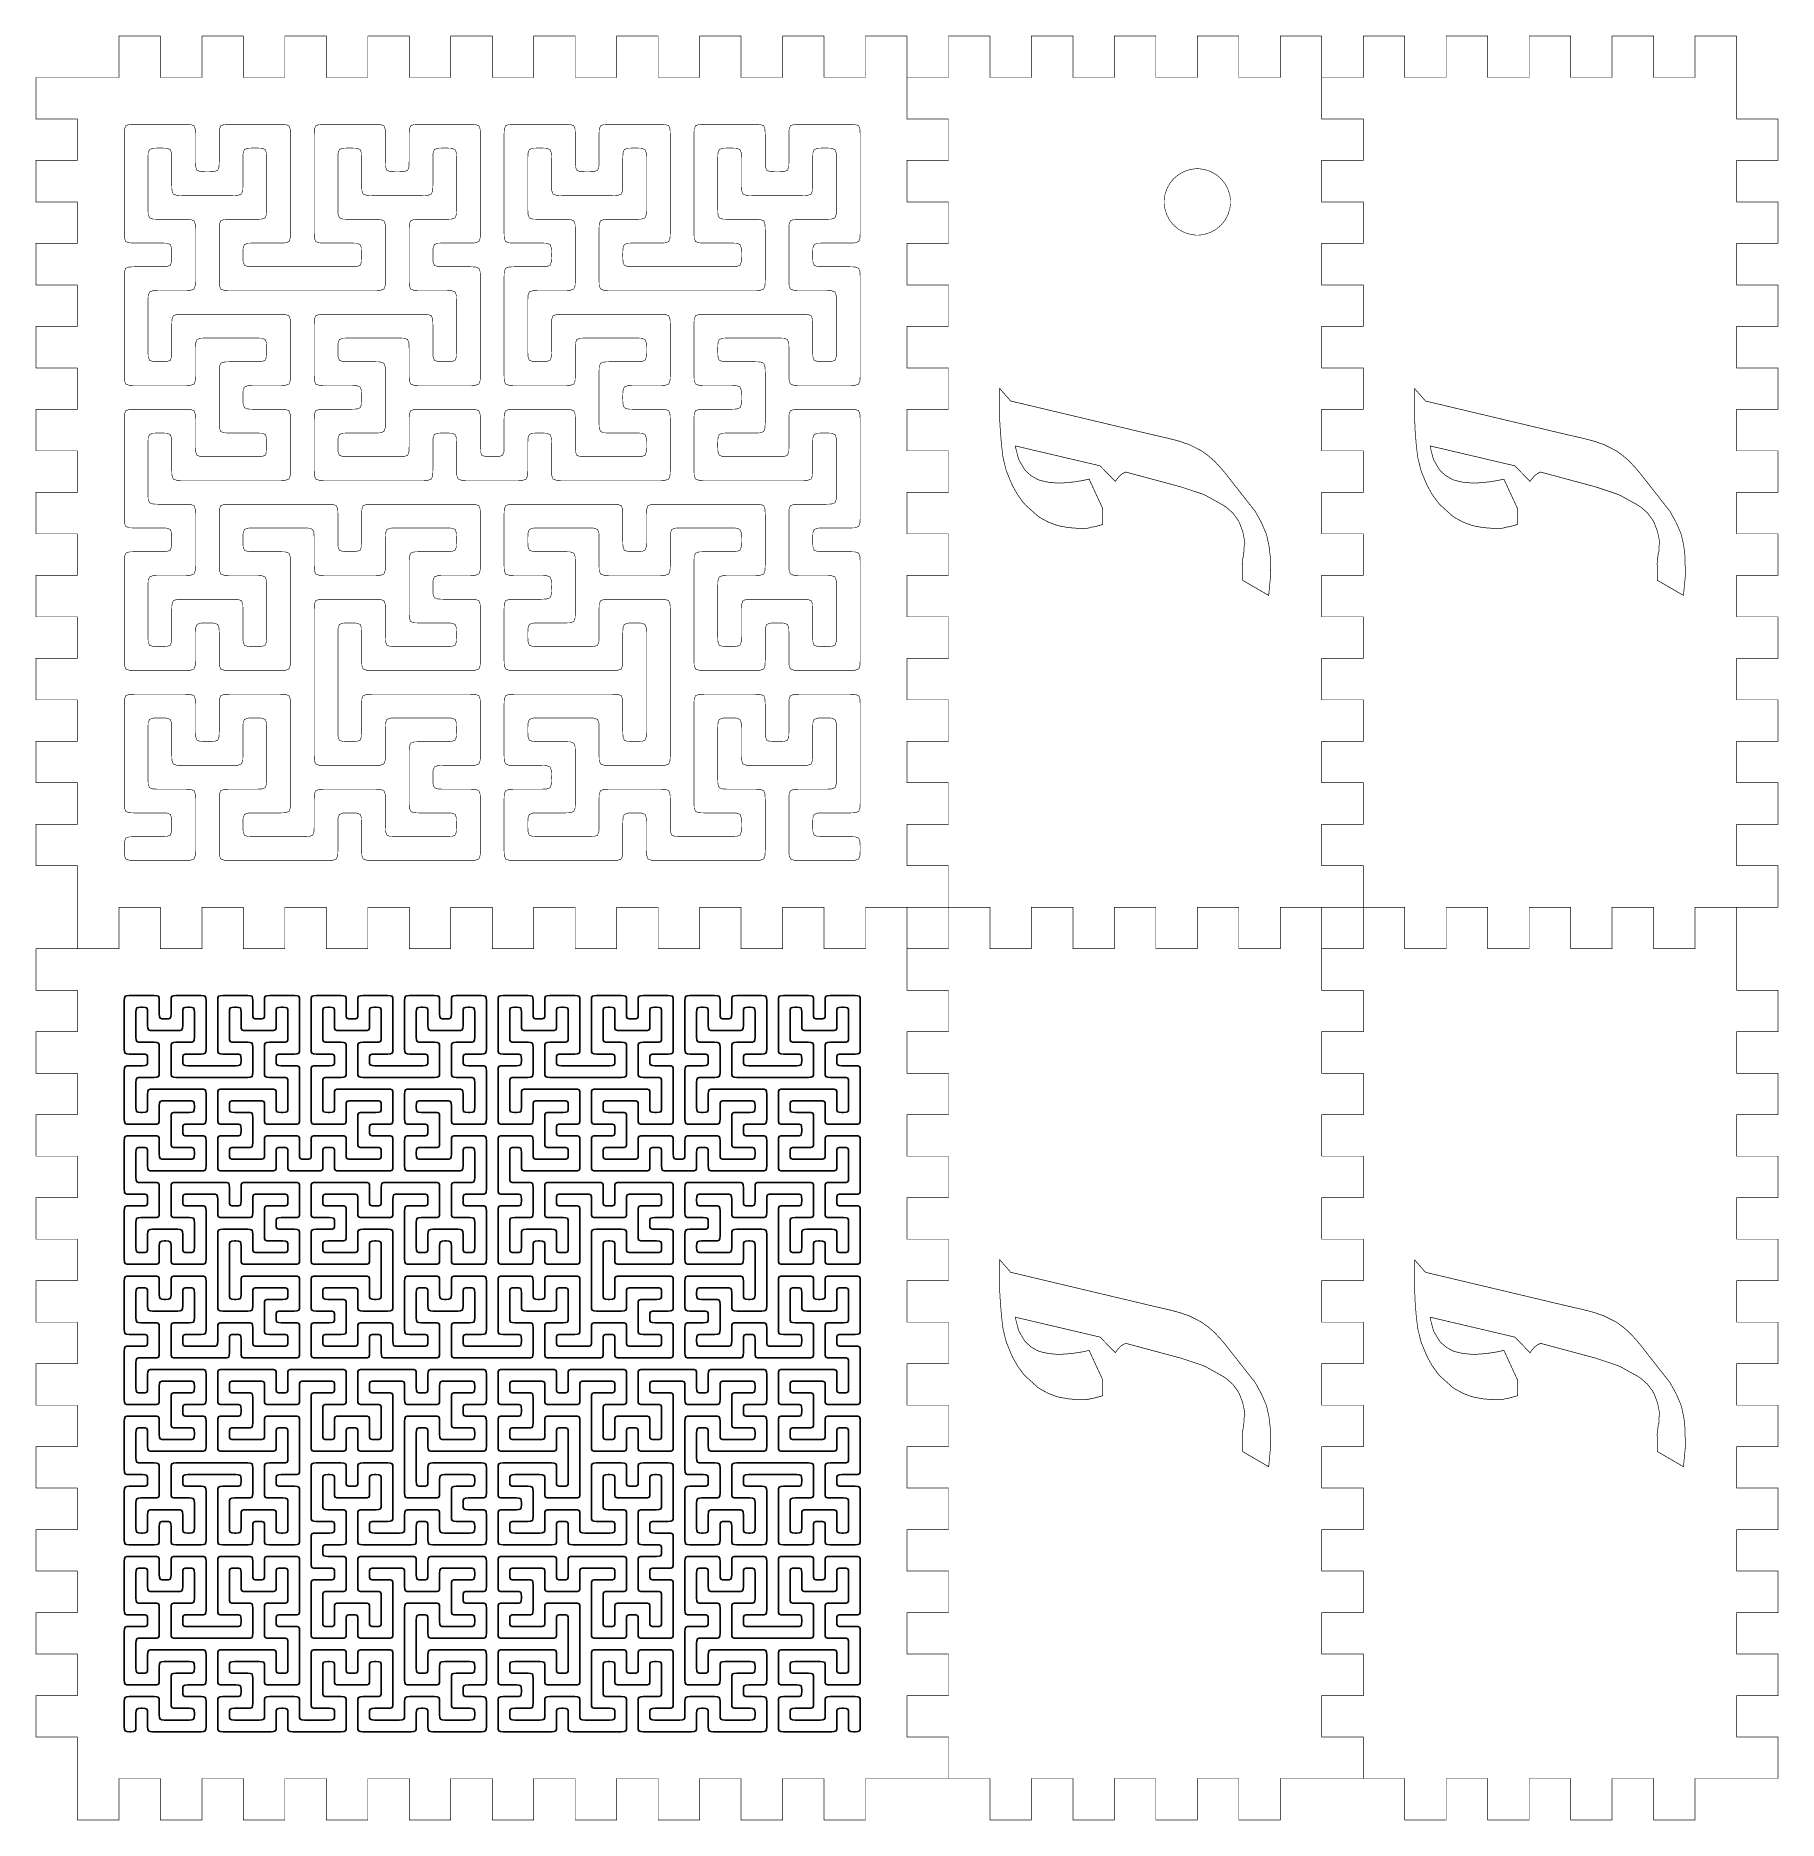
# Model space of a CAD drawing. Extents: x 0.5 to 11, y 0.7 to 11.5.
import ezdxf

# ---------------------------------------------------------------- set-up
doc = ezdxf.new("R2010")
doc.units = 0
doc.layers.get('0').update_dxf_attribs({"linetype": 'CONTINUOUS'})

msp = doc.modelspace()

# ---------------------------------------------------------------- linework, layer by layer
at = {"color": 0, "const_width": 0.00347}
for points in [[(5.75, 11.5), (5.5, 11.5), (5.5, 11.25), (5.25, 11.25), (5.25, 11.5), (5, 11.5), (5, 11.25), (4.75, 11.25), (4.75, 11.5), (4.5, 11.5), (4.5, 11.25), (4.25, 11.25), (4.25, 11.5), (4, 11.5), (4, 11.25), (3.75, 11.25), (3.75, 11.5), (3.5, 11.5), (3.5, 11.25), (3.25, 11.25), (3.25, 11.5), (3, 11.5), (3, 11.25), (2.75, 11.25), (2.75, 11.5), (2.5, 11.5), (2.5, 11.25), (2.25, 11.25), (2.25, 11.5), (2, 11.5), (2, 11.25), (1.75, 11.25), (1.75, 11.5), (1.5, 11.5), (1.5, 11.25), (1.25, 11.25), (1.25, 11.5), (1, 11.5), (1, 11.25), (0.75, 11.25), (0.75, 11.25), (0.5, 11.25)], [(5.75, 11.25), (5.75, 11.5)], [(8.25, 11.5), (8, 11.5), (8, 11.25), (7.75, 11.25), (7.75, 11.5), (7.5, 11.5), (7.5, 11.25), (7.25, 11.25), (7.25, 11.5), (7, 11.5), (7, 11.25), (6.75, 11.25), (6.75, 11.5), (6.5, 11.5), (6.5, 11.25), (6.25, 11.25), (6.25, 11.5), (6, 11.5), (6, 11.25), (5.75, 11.25)], [(8.25, 11.25), (8.25, 11.5)], [(10.75, 11.5), (10.5, 11.5), (10.5, 11.25), (10.25, 11.25), (10.25, 11.5), (10, 11.5), (10, 11.25), (9.75, 11.25), (9.75, 11.5), (9.5, 11.5), (9.5, 11.25), (9.25, 11.25), (9.25, 11.5), (9, 11.5), (9, 11.25), (8.75, 11.25), (8.75, 11.5), (8.5, 11.5), (8.5, 11.25), (8.25, 11.25)], [(11, 6.25), (11, 6.5), (10.75, 6.5), (10.75, 6.75), (11, 6.75), (11, 7), (10.75, 7), (10.75, 7.25), (11, 7.25), (11, 7.5), (10.75, 7.5), (10.75, 7.75), (11, 7.75), (11, 8), (10.75, 8), (10.75, 8.25), (11, 8.25), (11, 8.5), (10.75, 8.5), (10.75, 8.75), (11, 8.75), (11, 9), (10.75, 9), (10.75, 9.25), (11, 9.25), (11, 9.5), (10.75, 9.5), (10.75, 9.75), (11, 9.75), (11, 10), (10.75, 10), (10.75, 10.25), (11, 10.25), (11, 10.5), (10.75, 10.5), (10.75, 10.75), (11, 10.75), (11, 11), (10.75, 11), (10.75, 11.25), (10.75, 11.25), (10.75, 11.5)], [(0.5, 11.25), (0.5, 11), (0.75, 11), (0.75, 10.75), (0.5, 10.75), (0.5, 10.5), (0.75, 10.5), (0.75, 10.25), (0.5, 10.25), (0.5, 10), (0.75, 10), (0.75, 9.75), (0.5, 9.75), (0.5, 9.5), (0.75, 9.5), (0.75, 9.25), (0.5, 9.25), (0.5, 9), (0.75, 9), (0.75, 8.75), (0.5, 8.75), (0.5, 8.5), (0.75, 8.5), (0.75, 8.25), (0.5, 8.25), (0.5, 8), (0.75, 8), (0.75, 7.75), (0.5, 7.75), (0.5, 7.5), (0.75, 7.5), (0.75, 7.25), (0.5, 7.25), (0.5, 7), (0.75, 7), (0.75, 6.75), (0.5, 6.75), (0.5, 6.5), (0.75, 6.5), (0.75, 6.25), (0.75, 6.25), (0.75, 6)], [(5.75, 11.25), (5.75, 11), (6, 11), (6, 10.75), (5.75, 10.75), (5.75, 10.5), (6, 10.5), (6, 10.25), (5.75, 10.25), (5.75, 10), (6, 10), (6, 9.75), (5.75, 9.75), (5.75, 9.5), (6, 9.5), (6, 9.25), (5.75, 9.25), (5.75, 9), (6, 9), (6, 8.75), (5.75, 8.75), (5.75, 8.5), (6, 8.5), (6, 8.25), (5.75, 8.25), (5.75, 8), (6, 8), (6, 7.75), (5.75, 7.75), (5.75, 7.5), (6, 7.5), (6, 7.25), (5.75, 7.25), (5.75, 7), (6, 7), (6, 6.75), (5.75, 6.75), (5.75, 6.5), (6, 6.5), (6, 6.25)], [(8.25, 11.25), (8.25, 11), (8.5, 11), (8.5, 10.75), (8.25, 10.75), (8.25, 10.5), (8.5, 10.5), (8.5, 10.25), (8.25, 10.25), (8.25, 10), (8.5, 10), (8.5, 9.75), (8.25, 9.75), (8.25, 9.5), (8.5, 9.5), (8.5, 9.25), (8.25, 9.25), (8.25, 9), (8.5, 9), (8.5, 8.75), (8.25, 8.75), (8.25, 8.5), (8.5, 8.5), (8.5, 8.25), (8.25, 8.25), (8.25, 8), (8.5, 8), (8.5, 7.75), (8.25, 7.75), (8.25, 7.5), (8.5, 7.5), (8.5, 7.25), (8.25, 7.25), (8.25, 7), (8.5, 7), (8.5, 6.75), (8.25, 6.75), (8.25, 6.5), (8.5, 6.5), (8.5, 6.25)], [(0.75, 6), (1, 6), (1, 6.25), (1.25, 6.25), (1.25, 6), (1.5, 6), (1.5, 6.25), (1.75, 6.25), (1.75, 6), (2, 6), (2, 6.25), (2.25, 6.25), (2.25, 6), (2.5, 6), (2.5, 6.25), (2.75, 6.25), (2.75, 6), (3, 6), (3, 6.25), (3.25, 6.25), (3.25, 6), (3.5, 6), (3.5, 6.25), (3.75, 6.25), (3.75, 6), (4, 6), (4, 6.25), (4.25, 6.25), (4.25, 6), (4.5, 6), (4.5, 6.25), (4.75, 6.25), (4.75, 6), (5, 6), (5, 6.25), (5.25, 6.25), (5.25, 6), (5.5, 6), (5.5, 6.25), (5.75, 6.25), (5.75, 6.25), (6, 6.25)], [(5.75, 6), (5.75, 6.25)], [(6, 6.25), (6, 6), (5.75, 6), (5.75, 5.75), (6, 5.75), (6, 5.5), (5.75, 5.5), (5.75, 5.25), (6, 5.25), (6, 5), (5.75, 5), (5.75, 4.75), (6, 4.75), (6, 4.5), (5.75, 4.5), (5.75, 4.25), (6, 4.25), (6, 4), (5.75, 4), (5.75, 3.75), (6, 3.75), (6, 3.5), (5.75, 3.5), (5.75, 3.25), (6, 3.25), (6, 3), (5.75, 3), (5.75, 2.75), (6, 2.75), (6, 2.5), (5.75, 2.5), (5.75, 2.25), (6, 2.25), (6, 2), (5.75, 2), (5.75, 1.75), (6, 1.75), (6, 1.5), (5.75, 1.5), (5.75, 1.25), (6, 1.25), (6, 1)], [(6, 6.25), (6.25, 6.25), (6.25, 6), (6.5, 6), (6.5, 6.25), (6.75, 6.25), (6.75, 6), (7, 6), (7, 6.25), (7.25, 6.25), (7.25, 6), (7.5, 6), (7.5, 6.25), (7.75, 6.25), (7.75, 6), (8, 6), (8, 6.25), (8.25, 6.25), (8.25, 6.25), (8.5, 6.25)], [(8.25, 6), (8.25, 6.25)], [(8.5, 6.25), (8.5, 6), (8.25, 6), (8.25, 5.75), (8.5, 5.75), (8.5, 5.5), (8.25, 5.5), (8.25, 5.25), (8.5, 5.25), (8.5, 5), (8.25, 5), (8.25, 4.75), (8.5, 4.75), (8.5, 4.5), (8.25, 4.5), (8.25, 4.25), (8.5, 4.25), (8.5, 4), (8.25, 4), (8.25, 3.75), (8.5, 3.75), (8.5, 3.5), (8.25, 3.5), (8.25, 3.25), (8.5, 3.25), (8.5, 3), (8.25, 3), (8.25, 2.75), (8.5, 2.75), (8.5, 2.5), (8.25, 2.5), (8.25, 2.25), (8.5, 2.25), (8.5, 2), (8.25, 2), (8.25, 1.75), (8.5, 1.75), (8.5, 1.5), (8.25, 1.5), (8.25, 1.25), (8.5, 1.25), (8.5, 1)], [(8.5, 6.25), (8.75, 6.25), (8.75, 6), (9, 6), (9, 6.25), (9.25, 6.25), (9.25, 6), (9.5, 6), (9.5, 6.25), (9.75, 6.25), (9.75, 6), (10, 6), (10, 6.25), (10.25, 6.25), (10.25, 6), (10.5, 6), (10.5, 6.25), (10.75, 6.25), (10.75, 6.25), (11, 6.25)], [(11, 1), (11, 1.25), (10.75, 1.25), (10.75, 1.5), (11, 1.5), (11, 1.75), (10.75, 1.75), (10.75, 2), (11, 2), (11, 2.25), (10.75, 2.25), (10.75, 2.5), (11, 2.5), (11, 2.75), (10.75, 2.75), (10.75, 3), (11, 3), (11, 3.25), (10.75, 3.25), (10.75, 3.5), (11, 3.5), (11, 3.75), (10.75, 3.75), (10.75, 4), (11, 4), (11, 4.25), (10.75, 4.25), (10.75, 4.5), (11, 4.5), (11, 4.75), (10.75, 4.75), (10.75, 5), (11, 5), (11, 5.25), (10.75, 5.25), (10.75, 5.5), (11, 5.5), (11, 5.75), (10.75, 5.75), (10.75, 6), (10.75, 6), (10.75, 6.25)], [(0.75, 6), (0.5, 6)], [(0.5, 6), (0.5, 5.75), (0.75, 5.75), (0.75, 5.5), (0.5, 5.5), (0.5, 5.25), (0.75, 5.25), (0.75, 5), (0.5, 5), (0.5, 4.75), (0.75, 4.75), (0.75, 4.5), (0.5, 4.5), (0.5, 4.25), (0.75, 4.25), (0.75, 4), (0.5, 4), (0.5, 3.75), (0.75, 3.75), (0.75, 3.5), (0.5, 3.5), (0.5, 3.25), (0.75, 3.25), (0.75, 3), (0.5, 3), (0.5, 2.75), (0.75, 2.75), (0.75, 2.5), (0.5, 2.5), (0.5, 2.25), (0.75, 2.25), (0.75, 2), (0.5, 2), (0.5, 1.75), (0.75, 1.75), (0.75, 1.5), (0.5, 1.5), (0.5, 1.25), (0.75, 1.25), (0.75, 1), (0.75, 1), (0.75, 0.75)], [(0.75, 0.75), (1, 0.75), (1, 1), (1.25, 1), (1.25, 0.75), (1.5, 0.75), (1.5, 1), (1.75, 1), (1.75, 0.75), (2, 0.75), (2, 1), (2.25, 1), (2.25, 0.75), (2.5, 0.75), (2.5, 1), (2.75, 1), (2.75, 0.75), (3, 0.75), (3, 1), (3.25, 1), (3.25, 0.75), (3.5, 0.75), (3.5, 1), (3.75, 1), (3.75, 0.75), (4, 0.75), (4, 1), (4.25, 1), (4.25, 0.75), (4.5, 0.75), (4.5, 1), (4.75, 1), (4.75, 0.75), (5, 0.75), (5, 1), (5.25, 1), (5.25, 0.75), (5.5, 0.75), (5.5, 1), (5.75, 1), (5.75, 1), (6, 1)], [(6, 1), (6.25, 1), (6.25, 0.75), (6.5, 0.75), (6.5, 1), (6.75, 1), (6.75, 0.75), (7, 0.75), (7, 1), (7.25, 1), (7.25, 0.75), (7.5, 0.75), (7.5, 1), (7.75, 1), (7.75, 0.75), (8, 0.75), (8, 1), (8.25, 1), (8.25, 1), (8.5, 1)], [(8.5, 1), (8.75, 1), (8.75, 0.75), (9, 0.75), (9, 1), (9.25, 1), (9.25, 0.75), (9.5, 0.75), (9.5, 1), (9.75, 1), (9.75, 0.75), (10, 0.75), (10, 1), (10.25, 1), (10.25, 0.75), (10.5, 0.75), (10.5, 1), (10.75, 1), (10.75, 1), (11, 1)]]:
    msp.add_lwpolyline(points, dxfattribs=at)
at = {"color": 0}
for points, const_width in [([(1.81917, 6.96153), (1.82949, 6.96153), (1.86046, 6.96267), (1.88172, 6.97049), (1.88954, 6.99175), (1.89068, 7.02274), (1.89068, 7.03304), (1.89068, 7.17611), (1.89068, 7.31917), (1.89068, 7.32954), (1.88954, 7.36051), (1.88172, 7.38178), (1.86046, 7.3896), (1.82949, 7.39068), (1.81917, 7.39068), (1.80881, 7.39068), (1.77778, 7.3896), (1.75651, 7.38178), (1.74869, 7.36051), (1.74761, 7.32954), (1.74761, 7.31917), (1.74761, 7.17611), (1.74761, 7.16581), (1.74647, 7.13482), (1.73867, 7.11356), (1.71739, 7.10574), (1.68642, 7.1046), (1.67611, 7.1046), (1.53304, 7.1046), (1.38997, 7.1046), (1.37961, 7.1046), (1.34863, 7.10574), (1.32737, 7.11356), (1.31955, 7.13482), (1.31847, 7.16581), (1.31847, 7.17611), (1.31847, 7.31917), (1.31847, 7.32954), (1.31733, 7.36051), (1.30952, 7.38178), (1.28825, 7.3896), (1.25727, 7.39068), (1.24696, 7.39068), (1.2366, 7.39068), (1.20551, 7.3896), (1.18424, 7.38178), (1.17638, 7.36051), (1.17529, 7.32954), (1.17529, 7.31917), (1.17529, 7.17611), (1.17529, 7.03304), (1.17529, 7.02274), (1.17638, 6.99175), (1.18424, 6.97049), (1.20551, 6.96267), (1.2366, 6.96153), (1.24696, 6.96153), (1.38997, 6.96153), (1.40028, 6.96153), (1.43132, 6.96044), (1.45258, 6.95264), (1.46039, 6.93137), (1.46153, 6.90033), (1.46153, 6.88997), (1.46153, 6.74696), (1.46153, 6.60374), (1.46153, 6.59343), (1.46039, 6.56244), (1.45258, 6.54118), (1.43132, 6.53336), (1.40028, 6.53222), (1.38997, 6.53222), (1.24696, 6.53222), (1.10373, 6.53222), (1.09337, 6.53222), (1.06239, 6.53336), (1.04112, 6.54118), (1.03331, 6.56244), (1.03223, 6.59343), (1.03223, 6.60374), (1.03223, 6.6141), (1.03331, 6.64513), (1.04112, 6.66639), (1.06239, 6.67421), (1.09337, 6.67529), (1.10373, 6.67529), (1.24696, 6.67529), (1.25727, 6.67529), (1.28825, 6.67643), (1.30952, 6.68431), (1.31733, 6.70557), (1.31847, 6.73665), (1.31847, 6.74696), (1.31847, 6.75732), (1.31733, 6.78831), (1.30952, 6.80957), (1.28825, 6.81739), (1.25727, 6.81847), (1.24696, 6.81847), (1.10373, 6.81847), (1.09337, 6.81847), (1.06239, 6.81961), (1.04112, 6.82742), (1.03331, 6.84868), (1.03223, 6.87967), (1.03223, 6.88997), (1.03223, 7.03304), (1.03223, 7.17611), (1.03223, 7.31917), (1.03223, 7.46224), (1.03223, 7.4726), (1.03331, 7.50358), (1.04112, 7.52485), (1.06239, 7.53267), (1.09337, 7.53375), (1.10373, 7.53375), (1.24696, 7.53375), (1.38997, 7.53375), (1.40028, 7.53375), (1.43132, 7.53267), (1.45258, 7.52485), (1.46039, 7.50358), (1.46153, 7.4726), (1.46153, 7.46224), (1.46153, 7.31917), (1.46153, 7.30886), (1.46262, 7.27783), (1.47043, 7.25657), (1.49169, 7.24875), (1.52268, 7.24761), (1.53304, 7.24761), (1.54335, 7.24761), (1.57438, 7.24875), (1.59565, 7.25657), (1.60346, 7.27783), (1.6046, 7.30886), (1.6046, 7.31917), (1.6046, 7.46224), (1.6046, 7.4726), (1.60568, 7.50358), (1.6135, 7.52485), (1.63476, 7.53267), (1.66575, 7.53375), (1.67611, 7.53375), (1.81917, 7.53375), (1.96224, 7.53375), (1.97254, 7.53375), (2.00353, 7.53267), (2.02479, 7.52485), (2.03261, 7.50358), (2.03375, 7.4726), (2.03375, 7.46224), (2.03375, 7.31917), (2.03375, 7.17611), (2.03375, 7.03304), (2.03375, 6.88997), (2.03375, 6.87967), (2.03261, 6.84868), (2.02479, 6.82742), (2.00353, 6.81961), (1.97254, 6.81847), (1.96224, 6.81847), (1.81917, 6.81847), (1.80881, 6.81847), (1.77778, 6.81739), (1.75651, 6.80957), (1.74869, 6.78831), (1.74761, 6.75732), (1.74761, 6.74696), (1.74761, 6.73665), (1.74869, 6.70557), (1.75651, 6.68431), (1.77778, 6.67643), (1.80881, 6.67529), (1.81917, 6.67529), (1.96224, 6.67529), (2.10542, 6.67529), (2.11572, 6.67529), (2.14669, 6.67643), (2.16797, 6.68431), (2.17578, 6.70557), (2.17692, 6.73665), (2.17692, 6.74696), (2.17692, 6.88997), (2.17692, 6.90033), (2.178, 6.93137), (2.18582, 6.95264), (2.20708, 6.96044), (2.23813, 6.96153), (2.24849, 6.96153), (2.39154, 6.96153), (2.53456, 6.96153), (2.54486, 6.96153), (2.5759, 6.96044), (2.59717, 6.95264), (2.60499, 6.93137), (2.60613, 6.90033), (2.60613, 6.88997), (2.60613, 6.74696), (2.60613, 6.73665), (2.60721, 6.70557), (2.61501, 6.68431), (2.63628, 6.67643), (2.66726, 6.67529), (2.67763, 6.67529), (2.82069, 6.67529), (2.96386, 6.67529), (2.97418, 6.67529), (3.00521, 6.67643), (3.02647, 6.68431), (3.03429, 6.70557), (3.03543, 6.73665), (3.03543, 6.74696), (3.03543, 6.75732), (3.03429, 6.78831), (3.02647, 6.80957), (3.00521, 6.81739), (2.97418, 6.81847), (2.96386, 6.81847), (2.82069, 6.81847), (2.81033, 6.81847), (2.77935, 6.81961), (2.75808, 6.82742), (2.75028, 6.84868), (2.74918, 6.87967), (2.74918, 6.88997), (2.74918, 7.03304), (2.74918, 7.17611), (2.74918, 7.18647), (2.75028, 7.21744), (2.75808, 7.23872), (2.77935, 7.24653), (2.81033, 7.24761), (2.82069, 7.24761), (2.96386, 7.24761), (2.97418, 7.24761), (3.00521, 7.24875), (3.02647, 7.25657), (3.03429, 7.27783), (3.03543, 7.30886), (3.03543, 7.31917), (3.03543, 7.32954), (3.03429, 7.36051), (3.02647, 7.38178), (3.00521, 7.3896), (2.97418, 7.39068), (2.96386, 7.39068), (2.82069, 7.39068), (2.67763, 7.39068), (2.66726, 7.39068), (2.63628, 7.3896), (2.61501, 7.38178), (2.60721, 7.36051), (2.60613, 7.32954), (2.60613, 7.31917), (2.60613, 7.17611), (2.60613, 7.16581), (2.60499, 7.13482), (2.59717, 7.11356), (2.5759, 7.10574), (2.54486, 7.1046), (2.53456, 7.1046), (2.39154, 7.1046), (2.24849, 7.1046), (2.23813, 7.1046), (2.20708, 7.10574), (2.18582, 7.11356), (2.178, 7.13482), (2.17692, 7.16581), (2.17692, 7.17611), (2.17692, 7.31917), (2.17692, 7.46224), (2.17692, 7.60542), (2.17692, 7.74849), (2.17692, 7.89154), (2.17692, 8.03456), (2.17692, 8.04492), (2.178, 8.07596), (2.18582, 8.09722), (2.20708, 8.10503), (2.23813, 8.10612), (2.24849, 8.10612), (2.39154, 8.10612), (2.53456, 8.10612), (2.54486, 8.10612), (2.5759, 8.10503), (2.59717, 8.09722), (2.60499, 8.07596), (2.60613, 8.04492), (2.60613, 8.03456), (2.60613, 7.89154), (2.60613, 7.88124), (2.60721, 7.85021), (2.61501, 7.82894), (2.63628, 7.82112), (2.66726, 7.81999), (2.67763, 7.81999), (2.82069, 7.81999), (2.96386, 7.81999), (2.97418, 7.81999), (3.00521, 7.82112), (3.02647, 7.82894), (3.03429, 7.85021), (3.03543, 7.88124), (3.03543, 7.89154), (3.03543, 7.90192), (3.03429, 7.93289), (3.02647, 7.95415), (3.00521, 7.96197), (2.97418, 7.96306), (2.96386, 7.96306), (2.82069, 7.96306), (2.81033, 7.96306), (2.77935, 7.96419), (2.75808, 7.972), (2.75028, 7.99328), (2.74918, 8.02425), (2.74918, 8.03456), (2.74918, 8.17763), (2.74918, 8.32069), (2.74918, 8.33106), (2.75028, 8.36214), (2.75808, 8.3834), (2.77935, 8.39128), (2.81033, 8.39236), (2.82069, 8.39236), (2.96386, 8.39236), (2.97418, 8.39236), (3.00521, 8.3935), (3.02647, 8.40132), (3.03429, 8.42258), (3.03543, 8.45356), (3.03543, 8.46386), (3.03543, 8.47424), (3.03429, 8.50526), (3.02647, 8.52653), (3.00521, 8.53435), (2.97418, 8.53543), (2.96386, 8.53543), (2.82069, 8.53543), (2.67763, 8.53543), (2.66726, 8.53543), (2.63628, 8.53435), (2.61501, 8.52653), (2.60721, 8.50526), (2.60613, 8.47424), (2.60613, 8.46386), (2.60613, 8.32069), (2.60613, 8.31039), (2.60499, 8.2794), (2.59717, 8.25814), (2.5759, 8.25032), (2.54486, 8.24918), (2.53456, 8.24918), (2.39154, 8.24918), (2.24849, 8.24918), (2.23813, 8.24918), (2.20708, 8.25032), (2.18582, 8.25814), (2.178, 8.2794), (2.17692, 8.31039), (2.17692, 8.32069), (2.17692, 8.46386), (2.17692, 8.47424), (2.17578, 8.50526), (2.16797, 8.52653), (2.14669, 8.53435), (2.11572, 8.53543), (2.10542, 8.53543), (1.96224, 8.53543), (1.81917, 8.53543), (1.80881, 8.53543), (1.77778, 8.53435), (1.75651, 8.52653), (1.74869, 8.50526), (1.74761, 8.47424), (1.74761, 8.46386), (1.74761, 8.45356), (1.74869, 8.42258), (1.75651, 8.40132), (1.77778, 8.3935), (1.80881, 8.39236), (1.81917, 8.39236), (1.96224, 8.39236), (1.97254, 8.39236), (2.00353, 8.39128), (2.02479, 8.3834), (2.03261, 8.36214), (2.03375, 8.33106), (2.03375, 8.32069), (2.03375, 8.17763), (2.03375, 8.03456), (2.03375, 7.89154), (2.03375, 7.74849), (2.03375, 7.73817), (2.03261, 7.70714), (2.02479, 7.68587), (2.00353, 7.67806), (1.97254, 7.67692), (1.96224, 7.67692), (1.81917, 7.67692), (1.67611, 7.67692), (1.66575, 7.67692), (1.63476, 7.67806), (1.6135, 7.68587), (1.60568, 7.70714), (1.6046, 7.73817), (1.6046, 7.74849), (1.6046, 7.89154), (1.6046, 7.90192), (1.60346, 7.93289), (1.59565, 7.95415), (1.57438, 7.96197), (1.54335, 7.96306), (1.53304, 7.96306), (1.52268, 7.96306), (1.49169, 7.96197), (1.47043, 7.95415), (1.46262, 7.93289), (1.46153, 7.90192), (1.46153, 7.89154), (1.46153, 7.74849), (1.46153, 7.73817), (1.46039, 7.70714), (1.45258, 7.68587), (1.43132, 7.67806), (1.40028, 7.67692), (1.38997, 7.67692), (1.24696, 7.67692), (1.10373, 7.67692), (1.09337, 7.67692), (1.06239, 7.67806), (1.04112, 7.68587), (1.03331, 7.70714), (1.03223, 7.73817), (1.03223, 7.74849), (1.03223, 7.89154), (1.03223, 8.03456), (1.03223, 8.17763), (1.03223, 8.32069), (1.03223, 8.33106), (1.03331, 8.36214), (1.04112, 8.3834), (1.06239, 8.39128), (1.09337, 8.39236), (1.10373, 8.39236), (1.24696, 8.39236), (1.25727, 8.39236), (1.28825, 8.3935), (1.30952, 8.40132), (1.31733, 8.42258), (1.31847, 8.45356), (1.31847, 8.46386), (1.31847, 8.47424), (1.31733, 8.50526), (1.30952, 8.52653), (1.28825, 8.53435), (1.25727, 8.53543), (1.24696, 8.53543), (1.10373, 8.53543), (1.09337, 8.53543), (1.06239, 8.53657), (1.04112, 8.54438), (1.03331, 8.56565), (1.03223, 8.59662), (1.03223, 8.60693), (1.03223, 8.75), (1.03223, 8.89307), (1.03223, 9.03614), (1.03223, 9.17931), (1.03223, 9.18967), (1.03331, 9.22065), (1.04112, 9.24192), (1.06239, 9.24972), (1.09337, 9.25082), (1.10373, 9.25082), (1.24696, 9.25082), (1.38997, 9.25082), (1.40028, 9.25082), (1.43132, 9.24972), (1.45258, 9.24192), (1.46039, 9.22065), (1.46153, 9.18967), (1.46153, 9.17931), (1.46153, 9.03614), (1.46153, 9.02582), (1.46262, 8.99479), (1.47043, 8.97353), (1.49169, 8.96571), (1.52268, 8.96457), (1.53304, 8.96457), (1.67611, 8.96457), (1.81917, 8.96457), (1.82949, 8.96457), (1.86046, 8.96571), (1.88172, 8.97353), (1.88954, 8.99479), (1.89068, 9.02582), (1.89068, 9.03614), (1.89068, 9.0465), (1.88954, 9.07747), (1.88172, 9.09874), (1.86046, 9.10656), (1.82949, 9.10764), (1.81917, 9.10764), (1.67611, 9.10764), (1.66575, 9.10764), (1.63476, 9.10878), (1.6135, 9.11664), (1.60568, 9.13792), (1.6046, 9.169), (1.6046, 9.17931), (1.6046, 9.32238), (1.6046, 9.46544), (1.6046, 9.47581), (1.60568, 9.50678), (1.6135, 9.52806), (1.63476, 9.53586), (1.66575, 9.53694), (1.67611, 9.53694), (1.81917, 9.53694), (1.82949, 9.53694), (1.86046, 9.53808), (1.88172, 9.5459), (1.88954, 9.56717), (1.89068, 9.59814), (1.89068, 9.60846), (1.89068, 9.61882), (1.88954, 9.64985), (1.88172, 9.67111), (1.86046, 9.67893), (1.82949, 9.68001), (1.81917, 9.68001), (1.67611, 9.68001), (1.53304, 9.68001), (1.52268, 9.68001), (1.49169, 9.67893), (1.47043, 9.67111), (1.46262, 9.64985), (1.46153, 9.61882), (1.46153, 9.60846), (1.46153, 9.46544), (1.46153, 9.45514), (1.46039, 9.4241), (1.45258, 9.40283), (1.43132, 9.39501), (1.40028, 9.39388), (1.38997, 9.39388), (1.24696, 9.39388), (1.10373, 9.39388), (1.09337, 9.39388), (1.06239, 9.39501), (1.04112, 9.40283), (1.03331, 9.4241), (1.03223, 9.45514), (1.03223, 9.46544), (1.03223, 9.60846), (1.03223, 9.75151), (1.03223, 9.89458), (1.03223, 10.0378), (1.03223, 10.0481), (1.03331, 10.0792), (1.04112, 10.1004), (1.06239, 10.1082), (1.09337, 10.1093), (1.10373, 10.1093), (1.24696, 10.1093), (1.25727, 10.1093), (1.28825, 10.1105), (1.30952, 10.1183), (1.31733, 10.1395), (1.31847, 10.1705), (1.31847, 10.1808), (1.31847, 10.1912), (1.31733, 10.2222), (1.30952, 10.2435), (1.28825, 10.2513), (1.25727, 10.2524), (1.24696, 10.2524), (1.10373, 10.2524), (1.09337, 10.2524), (1.06239, 10.2535), (1.04112, 10.2613), (1.03331, 10.2826), (1.03223, 10.3136), (1.03223, 10.3239), (1.03223, 10.467), (1.03223, 10.61), (1.03223, 10.753), (1.03223, 10.8963), (1.03223, 10.9066), (1.03331, 10.9376), (1.04112, 10.9589), (1.06239, 10.9667), (1.09337, 10.9678), (1.10373, 10.9678), (1.24696, 10.9678), (1.38997, 10.9678), (1.40028, 10.9678), (1.43132, 10.9667), (1.45258, 10.9589), (1.46039, 10.9376), (1.46153, 10.9066), (1.46153, 10.8963), (1.46153, 10.753), (1.46153, 10.7427), (1.46262, 10.7117), (1.47043, 10.6905), (1.49169, 10.6827), (1.52268, 10.6815), (1.53304, 10.6815), (1.54335, 10.6815), (1.57438, 10.6827), (1.59565, 10.6905), (1.60346, 10.7117), (1.6046, 10.7427), (1.6046, 10.753), (1.6046, 10.8963), (1.6046, 10.9066), (1.60568, 10.9376), (1.6135, 10.9589), (1.63476, 10.9667), (1.66575, 10.9678), (1.67611, 10.9678), (1.81917, 10.9678), (1.96224, 10.9678), (1.97254, 10.9678), (2.00353, 10.9667), (2.02479, 10.9589), (2.03261, 10.9376), (2.03375, 10.9066), (2.03375, 10.8963), (2.03375, 10.753), (2.03375, 10.61), (2.03375, 10.467), (2.03375, 10.3239), (2.03375, 10.3136), (2.03261, 10.2826), (2.02479, 10.2613), (2.00353, 10.2535), (1.97254, 10.2524), (1.96224, 10.2524), (1.81917, 10.2524), (1.80881, 10.2524), (1.77778, 10.2513), (1.75651, 10.2435), (1.74869, 10.2222), (1.74761, 10.1912), (1.74761, 10.1808), (1.74761, 10.1705), (1.74869, 10.1395), (1.75651, 10.1183), (1.77778, 10.1105), (1.80881, 10.1093), (1.81917, 10.1093), (1.96224, 10.1093), (2.10542, 10.1093), (2.24849, 10.1093), (2.39154, 10.1093), (2.40186, 10.1093), (2.43283, 10.1105), (2.4541, 10.1183), (2.46192, 10.1395), (2.46306, 10.1705), (2.46306, 10.1808), (2.46306, 10.1912), (2.46192, 10.2222), (2.4541, 10.2435), (2.43283, 10.2513), (2.40186, 10.2524), (2.39154, 10.2524), (2.24849, 10.2524), (2.23813, 10.2524), (2.20708, 10.2535), (2.18582, 10.2613), (2.178, 10.2826), (2.17692, 10.3136), (2.17692, 10.3239), (2.17692, 10.467), (2.17692, 10.61), (2.17692, 10.753), (2.17692, 10.8963), (2.17692, 10.9066), (2.178, 10.9376), (2.18582, 10.9589), (2.20708, 10.9667), (2.23813, 10.9678), (2.24849, 10.9678), (2.39154, 10.9678), (2.53456, 10.9678), (2.54486, 10.9678), (2.5759, 10.9667), (2.59717, 10.9589), (2.60499, 10.9376), (2.60613, 10.9066), (2.60613, 10.8963), (2.60613, 10.753), (2.60613, 10.7427), (2.60721, 10.7117), (2.61501, 10.6905), (2.63628, 10.6827), (2.66726, 10.6815), (2.67763, 10.6815), (2.68793, 10.6815), (2.71897, 10.6827), (2.74024, 10.6905), (2.74804, 10.7117), (2.74918, 10.7427), (2.74918, 10.753), (2.74918, 10.8963), (2.74918, 10.9066), (2.75028, 10.9376), (2.75808, 10.9589), (2.77935, 10.9667), (2.81033, 10.9678), (2.82069, 10.9678), (2.96386, 10.9678), (3.10693, 10.9678), (3.11724, 10.9678), (3.14828, 10.9667), (3.16954, 10.9589), (3.17736, 10.9376), (3.1785, 10.9066), (3.1785, 10.8963), (3.1785, 10.753), (3.1785, 10.61), (3.1785, 10.467), (3.1785, 10.3239), (3.1785, 10.3136), (3.17736, 10.2826), (3.16954, 10.2613), (3.14828, 10.2535), (3.11724, 10.2524), (3.10693, 10.2524), (2.96386, 10.2524), (2.9535, 10.2524), (2.92253, 10.2513), (2.90126, 10.2435), (2.89344, 10.2222), (2.89236, 10.1912), (2.89236, 10.1808), (2.89236, 10.1705), (2.89344, 10.1395), (2.90126, 10.1183), (2.92253, 10.1105), (2.9535, 10.1093), (2.96386, 10.1093), (3.10693, 10.1093), (3.11724, 10.1093), (3.14828, 10.1082), (3.16954, 10.1004), (3.17736, 10.0792), (3.1785, 10.0481), (3.1785, 10.0378), (3.1785, 9.89458), (3.1785, 9.75151), (3.1785, 9.60846), (3.1785, 9.46544), (3.1785, 9.45514), (3.17736, 9.4241), (3.16954, 9.40283), (3.14828, 9.39501), (3.11724, 9.39388), (3.10693, 9.39388), (2.96386, 9.39388), (2.82069, 9.39388), (2.81033, 9.39388), (2.77935, 9.39501), (2.75808, 9.40283), (2.75028, 9.4241), (2.74918, 9.45514), (2.74918, 9.46544), (2.74918, 9.60846), (2.74918, 9.61882), (2.74804, 9.64985), (2.74024, 9.67111), (2.71897, 9.67893), (2.68793, 9.68001), (2.67763, 9.68001), (2.53456, 9.68001), (2.39154, 9.68001), (2.38118, 9.68001), (2.35015, 9.67893), (2.32889, 9.67111), (2.32107, 9.64985), (2.31999, 9.61882), (2.31999, 9.60846), (2.31999, 9.59814), (2.32107, 9.56717), (2.32889, 9.5459), (2.35015, 9.53808), (2.38118, 9.53694), (2.39154, 9.53694), (2.53456, 9.53694), (2.54486, 9.53694), (2.5759, 9.53586), (2.59717, 9.52806), (2.60499, 9.50678), (2.60613, 9.47581), (2.60613, 9.46544), (2.60613, 9.32238), (2.60613, 9.17931), (2.60613, 9.169), (2.60499, 9.13792), (2.59717, 9.11664), (2.5759, 9.10878), (2.54486, 9.10764), (2.53456, 9.10764), (2.39154, 9.10764), (2.38118, 9.10764), (2.35015, 9.10656), (2.32889, 9.09874), (2.32107, 9.07747), (2.31999, 9.0465), (2.31999, 9.03614), (2.31999, 9.02582), (2.32107, 8.99479), (2.32889, 8.97353), (2.35015, 8.96571), (2.38118, 8.96457), (2.39154, 8.96457), (2.53456, 8.96457), (2.67763, 8.96457), (2.68793, 8.96457), (2.71897, 8.96571), (2.74024, 8.97353), (2.74804, 8.99479), (2.74918, 9.02582), (2.74918, 9.03614), (2.74918, 9.17931), (2.74918, 9.18967), (2.75028, 9.22065), (2.75808, 9.24192), (2.77935, 9.24972), (2.81033, 9.25082), (2.82069, 9.25082), (2.96386, 9.25082), (3.10693, 9.25082), (3.11724, 9.25082), (3.14828, 9.24972), (3.16954, 9.24192), (3.17736, 9.22065), (3.1785, 9.18967), (3.1785, 9.17931), (3.1785, 9.03614), (3.1785, 9.02582), (3.17958, 8.99479), (3.18739, 8.97353), (3.20865, 8.96571), (3.23964, 8.96457), (3.25, 8.96457), (3.26031, 8.96457), (3.29129, 8.96571), (3.31256, 8.97353), (3.32036, 8.99479), (3.3215, 9.02582), (3.3215, 9.03614), (3.3215, 9.17931), (3.3215, 9.18967), (3.3226, 9.22065), (3.3304, 9.24192), (3.35167, 9.24972), (3.38271, 9.25082), (3.39307, 9.25082), (3.53614, 9.25082), (3.67931, 9.25082), (3.68961, 9.25082), (3.7206, 9.24972), (3.74186, 9.24192), (3.74968, 9.22065), (3.75082, 9.18967), (3.75082, 9.17931), (3.75082, 9.03614), (3.75082, 9.02582), (3.7519, 8.99479), (3.75971, 8.97353), (3.78097, 8.96571), (3.81201, 8.96457), (3.82238, 8.96457), (3.96544, 8.96457), (4.10846, 8.96457), (4.11876, 8.96457), (4.14979, 8.96571), (4.17106, 8.97353), (4.17888, 8.99479), (4.18001, 9.02582), (4.18001, 9.03614), (4.18001, 9.0465), (4.17888, 9.07747), (4.17106, 9.09874), (4.14979, 9.10656), (4.11876, 9.10764), (4.10846, 9.10764), (3.96544, 9.10764), (3.95508, 9.10764), (3.92404, 9.10878), (3.90278, 9.11664), (3.89497, 9.13792), (3.89388, 9.169), (3.89388, 9.17931), (3.89388, 9.32238), (3.89388, 9.46544), (3.89388, 9.47581), (3.89497, 9.50678), (3.90278, 9.52806), (3.92404, 9.53586), (3.95508, 9.53694), (3.96544, 9.53694), (4.10846, 9.53694), (4.11876, 9.53694), (4.14979, 9.53808), (4.17106, 9.5459), (4.17888, 9.56717), (4.18001, 9.59814), (4.18001, 9.60846), (4.18001, 9.61882), (4.17888, 9.64985), (4.17106, 9.67111), (4.14979, 9.67893), (4.11876, 9.68001), (4.10846, 9.68001), (3.96544, 9.68001), (3.82238, 9.68001), (3.81201, 9.68001), (3.78097, 9.67893), (3.75971, 9.67111), (3.7519, 9.64985), (3.75082, 9.61882), (3.75082, 9.60846), (3.75082, 9.46544), (3.75082, 9.45514), (3.74968, 9.4241), (3.74186, 9.40283), (3.7206, 9.39501), (3.68961, 9.39388), (3.67931, 9.39388), (3.53614, 9.39388), (3.39307, 9.39388), (3.38271, 9.39388), (3.35167, 9.39501), (3.3304, 9.40283), (3.3226, 9.4241), (3.3215, 9.45514), (3.3215, 9.46544), (3.3215, 9.60846), (3.3215, 9.75151), (3.3215, 9.89458), (3.3215, 10.0378), (3.3215, 10.0481), (3.3226, 10.0792), (3.3304, 10.1004), (3.35167, 10.1082), (3.38271, 10.1093), (3.39307, 10.1093), (3.53614, 10.1093), (3.54644, 10.1093), (3.57742, 10.1105), (3.59868, 10.1183), (3.6065, 10.1395), (3.60764, 10.1705), (3.60764, 10.1808), (3.60764, 10.1912), (3.6065, 10.2222), (3.59868, 10.2435), (3.57742, 10.2513), (3.54644, 10.2524), (3.53614, 10.2524), (3.39307, 10.2524), (3.38271, 10.2524), (3.35167, 10.2535), (3.3304, 10.2613), (3.3226, 10.2826), (3.3215, 10.3136), (3.3215, 10.3239), (3.3215, 10.467), (3.3215, 10.61), (3.3215, 10.753), (3.3215, 10.8963), (3.3215, 10.9066), (3.3226, 10.9376), (3.3304, 10.9589), (3.35167, 10.9667), (3.38271, 10.9678), (3.39307, 10.9678), (3.53614, 10.9678), (3.67931, 10.9678), (3.68961, 10.9678), (3.7206, 10.9667), (3.74186, 10.9589), (3.74968, 10.9376), (3.75082, 10.9066), (3.75082, 10.8963), (3.75082, 10.753), (3.75082, 10.7427), (3.7519, 10.7117), (3.75971, 10.6905), (3.78097, 10.6827), (3.81201, 10.6815), (3.82238, 10.6815), (3.83268, 10.6815), (3.86367, 10.6827), (3.88493, 10.6905), (3.89274, 10.7117), (3.89388, 10.7427), (3.89388, 10.753), (3.89388, 10.8963), (3.89388, 10.9066), (3.89497, 10.9376), (3.90278, 10.9589), (3.92404, 10.9667), (3.95508, 10.9678), (3.96544, 10.9678), (4.10846, 10.9678), (4.25151, 10.9678), (4.26183, 10.9678), (4.29286, 10.9667), (4.31413, 10.9589), (4.32194, 10.9376), (4.32308, 10.9066), (4.32308, 10.8963), (4.32308, 10.753), (4.32308, 10.61), (4.32308, 10.467), (4.32308, 10.3239), (4.32308, 10.3136), (4.32194, 10.2826), (4.31413, 10.2613), (4.29286, 10.2535), (4.26183, 10.2524), (4.25151, 10.2524), (4.10846, 10.2524), (4.09808, 10.2524), (4.06711, 10.2513), (4.04585, 10.2435), (4.03803, 10.2222), (4.03694, 10.1912), (4.03694, 10.1808), (4.03694, 10.1705), (4.03803, 10.1395), (4.04585, 10.1183), (4.06711, 10.1105), (4.09808, 10.1093), (4.10846, 10.1093), (4.25151, 10.1093), (4.39458, 10.1093), (4.53776, 10.1093), (4.68083, 10.1093), (4.69114, 10.1093), (4.72217, 10.1105), (4.74343, 10.1183), (4.75125, 10.1395), (4.75239, 10.1705), (4.75239, 10.1808), (4.75239, 10.1912), (4.75125, 10.2222), (4.74343, 10.2435), (4.72217, 10.2513), (4.69114, 10.2524), (4.68083, 10.2524), (4.53776, 10.2524), (4.5274, 10.2524), (4.49642, 10.2535), (4.47515, 10.2613), (4.46733, 10.2826), (4.46625, 10.3136), (4.46625, 10.3239), (4.46625, 10.467), (4.46625, 10.61), (4.46625, 10.753), (4.46625, 10.8963), (4.46625, 10.9066), (4.46733, 10.9376), (4.47515, 10.9589), (4.49642, 10.9667), (4.5274, 10.9678), (4.53776, 10.9678), (4.68083, 10.9678), (4.82389, 10.9678), (4.83419, 10.9678), (4.86518, 10.9667), (4.88644, 10.9589), (4.89426, 10.9376), (4.8954, 10.9066), (4.8954, 10.8963), (4.8954, 10.753), (4.8954, 10.7427), (4.89649, 10.7117), (4.90429, 10.6905), (4.92557, 10.6827), (4.9566, 10.6815), (4.96696, 10.6815), (4.97726, 10.6815), (5.00825, 10.6827), (5.02951, 10.6905), (5.03733, 10.7117), (5.03847, 10.7427), (5.03847, 10.753), (5.03847, 10.8963), (5.03847, 10.9066), (5.03956, 10.9376), (5.04736, 10.9589), (5.06863, 10.9667), (5.09967, 10.9678), (5.11003, 10.9678), (5.25304, 10.9678), (5.39626, 10.9678), (5.40657, 10.9678), (5.43756, 10.9667), (5.45882, 10.9589), (5.46664, 10.9376), (5.46778, 10.9066), (5.46778, 10.8963), (5.46778, 10.753), (5.46778, 10.61), (5.46778, 10.467), (5.46778, 10.3239), (5.46778, 10.3136), (5.46664, 10.2826), (5.45882, 10.2613), (5.43756, 10.2535), (5.40657, 10.2524), (5.39626, 10.2524), (5.25304, 10.2524), (5.24268, 10.2524), (5.21169, 10.2513), (5.19043, 10.2435), (5.18261, 10.2222), (5.18153, 10.1912), (5.18153, 10.1808), (5.18153, 10.1705), (5.18261, 10.1395), (5.19043, 10.1183), (5.21169, 10.1105), (5.24268, 10.1093), (5.25304, 10.1093), (5.39626, 10.1093), (5.40657, 10.1093), (5.43756, 10.1082), (5.45882, 10.1004), (5.46664, 10.0792), (5.46778, 10.0481), (5.46778, 10.0378), (5.46778, 9.89458), (5.46778, 9.75151), (5.46778, 9.60846), (5.46778, 9.46544), (5.46778, 9.45514), (5.46664, 9.4241), (5.45882, 9.40283), (5.43756, 9.39501), (5.40657, 9.39388), (5.39626, 9.39388), (5.25304, 9.39388), (5.11003, 9.39388), (5.09967, 9.39388), (5.06863, 9.39501), (5.04736, 9.40283), (5.03956, 9.4241), (5.03847, 9.45514), (5.03847, 9.46544), (5.03847, 9.60846), (5.03847, 9.61882), (5.03733, 9.64985), (5.02951, 9.67111), (5.00825, 9.67893), (4.97726, 9.68001), (4.96696, 9.68001), (4.82389, 9.68001), (4.68083, 9.68001), (4.67046, 9.68001), (4.63949, 9.67893), (4.61822, 9.67111), (4.6104, 9.64985), (4.60932, 9.61882), (4.60932, 9.60846), (4.60932, 9.59814), (4.6104, 9.56717), (4.61822, 9.5459), (4.63949, 9.53808), (4.67046, 9.53694), (4.68083, 9.53694), (4.82389, 9.53694), (4.83419, 9.53694), (4.86518, 9.53586), (4.88644, 9.52806), (4.89426, 9.50678), (4.8954, 9.47581), (4.8954, 9.46544), (4.8954, 9.32238), (4.8954, 9.17931), (4.8954, 9.169), (4.89426, 9.13792), (4.88644, 9.11664), (4.86518, 9.10878), (4.83419, 9.10764), (4.82389, 9.10764), (4.68083, 9.10764), (4.67046, 9.10764), (4.63949, 9.10656), (4.61822, 9.09874), (4.6104, 9.07747), (4.60932, 9.0465), (4.60932, 9.03614), (4.60932, 9.02582), (4.6104, 8.99479), (4.61822, 8.97353), (4.63949, 8.96571), (4.67046, 8.96457), (4.68083, 8.96457), (4.82389, 8.96457), (4.96696, 8.96457), (4.97726, 8.96457), (5.00825, 8.96571), (5.02951, 8.97353), (5.03733, 8.99479), (5.03847, 9.02582), (5.03847, 9.03614), (5.03847, 9.17931), (5.03847, 9.18967), (5.03956, 9.22065), (5.04736, 9.24192), (5.06863, 9.24972), (5.09967, 9.25082), (5.11003, 9.25082), (5.25304, 9.25082), (5.39626, 9.25082), (5.40657, 9.25082), (5.43756, 9.24972), (5.45882, 9.24192), (5.46664, 9.22065), (5.46778, 9.18967), (5.46778, 9.17931), (5.46778, 9.03614), (5.46778, 8.89307), (5.46778, 8.75), (5.46778, 8.60693), (5.46778, 8.59662), (5.46664, 8.56565), (5.45882, 8.54438), (5.43756, 8.53657), (5.40657, 8.53543), (5.39626, 8.53543), (5.25304, 8.53543), (5.24268, 8.53543), (5.21169, 8.53435), (5.19043, 8.52653), (5.18261, 8.50526), (5.18153, 8.47424), (5.18153, 8.46386), (5.18153, 8.45356), (5.18261, 8.42258), (5.19043, 8.40132), (5.21169, 8.3935), (5.24268, 8.39236), (5.25304, 8.39236), (5.39626, 8.39236), (5.40657, 8.39236), (5.43756, 8.39128), (5.45882, 8.3834), (5.46664, 8.36214), (5.46778, 8.33106), (5.46778, 8.32069), (5.46778, 8.17763), (5.46778, 8.03456), (5.46778, 7.89154), (5.46778, 7.74849), (5.46778, 7.73817), (5.46664, 7.70714), (5.45882, 7.68587), (5.43756, 7.67806), (5.40657, 7.67692), (5.39626, 7.67692), (5.25304, 7.67692), (5.11003, 7.67692), (5.09967, 7.67692), (5.06863, 7.67806), (5.04736, 7.68587), (5.03956, 7.70714), (5.03847, 7.73817), (5.03847, 7.74849), (5.03847, 7.89154), (5.03847, 7.90192), (5.03733, 7.93289), (5.02951, 7.95415), (5.00825, 7.96197), (4.97726, 7.96306), (4.96696, 7.96306), (4.9566, 7.96306), (4.92557, 7.96197), (4.90429, 7.95415), (4.89649, 7.93289), (4.8954, 7.90192), (4.8954, 7.89154), (4.8954, 7.74849), (4.8954, 7.73817), (4.89426, 7.70714), (4.88644, 7.68587), (4.86518, 7.67806), (4.83419, 7.67692), (4.82389, 7.67692), (4.68083, 7.67692), (4.53776, 7.67692), (4.5274, 7.67692), (4.49642, 7.67806), (4.47515, 7.68587), (4.46733, 7.70714), (4.46625, 7.73817), (4.46625, 7.74849), (4.46625, 7.89154), (4.46625, 8.03456), (4.46625, 8.17763), (4.46625, 8.32069), (4.46625, 8.33106), (4.46733, 8.36214), (4.47515, 8.3834), (4.49642, 8.39128), (4.5274, 8.39236), (4.53776, 8.39236), (4.68083, 8.39236), (4.69114, 8.39236), (4.72217, 8.3935), (4.74343, 8.40132), (4.75125, 8.42258), (4.75239, 8.45356), (4.75239, 8.46386), (4.75239, 8.47424), (4.75125, 8.50526), (4.74343, 8.52653), (4.72217, 8.53435), (4.69114, 8.53543), (4.68083, 8.53543), (4.53776, 8.53543), (4.39458, 8.53543), (4.38422, 8.53543), (4.35325, 8.53435), (4.33197, 8.52653), (4.32417, 8.50526), (4.32308, 8.47424), (4.32308, 8.46386), (4.32308, 8.32069), (4.32308, 8.31039), (4.32194, 8.2794), (4.31413, 8.25814), (4.29286, 8.25032), (4.26183, 8.24918), (4.25151, 8.24918), (4.10846, 8.24918), (3.96544, 8.24918), (3.95508, 8.24918), (3.92404, 8.25032), (3.90278, 8.25814), (3.89497, 8.2794), (3.89388, 8.31039), (3.89388, 8.32069), (3.89388, 8.46386), (3.89388, 8.47424), (3.89274, 8.50526), (3.88493, 8.52653), (3.86367, 8.53435), (3.83268, 8.53543), (3.82238, 8.53543), (3.67931, 8.53543), (3.53614, 8.53543), (3.52576, 8.53543), (3.49474, 8.53435), (3.47347, 8.52653), (3.46565, 8.50526), (3.46457, 8.47424), (3.46457, 8.46386), (3.46457, 8.45356), (3.46565, 8.42258), (3.47347, 8.40132), (3.49474, 8.3935), (3.52576, 8.39236), (3.53614, 8.39236), (3.67931, 8.39236), (3.68961, 8.39236), (3.7206, 8.39128), (3.74186, 8.3834), (3.74968, 8.36214), (3.75082, 8.33106), (3.75082, 8.32069), (3.75082, 8.17763), (3.75082, 8.03456), (3.75082, 8.02425), (3.74968, 7.99328), (3.74186, 7.972), (3.7206, 7.96419), (3.68961, 7.96306), (3.67931, 7.96306), (3.53614, 7.96306), (3.52576, 7.96306), (3.49474, 7.96197), (3.47347, 7.95415), (3.46565, 7.93289), (3.46457, 7.90192), (3.46457, 7.89154), (3.46457, 7.88124), (3.46565, 7.85021), (3.47347, 7.82894), (3.49474, 7.82112), (3.52576, 7.81999), (3.53614, 7.81999), (3.67931, 7.81999), (3.82238, 7.81999), (3.83268, 7.81999), (3.86367, 7.82112), (3.88493, 7.82894), (3.89274, 7.85021), (3.89388, 7.88124), (3.89388, 7.89154), (3.89388, 8.03456), (3.89388, 8.04492), (3.89497, 8.07596), (3.90278, 8.09722), (3.92404, 8.10503), (3.95508, 8.10612), (3.96544, 8.10612), (4.10846, 8.10612), (4.25151, 8.10612), (4.26183, 8.10612), (4.29286, 8.10503), (4.31413, 8.09722), (4.32194, 8.07596), (4.32308, 8.04492), (4.32308, 8.03456), (4.32308, 7.89154), (4.32308, 7.74849), (4.32308, 7.60542), (4.32308, 7.46224), (4.32308, 7.31917), (4.32308, 7.17611), (4.32308, 7.16581), (4.32194, 7.13482), (4.31413, 7.11356), (4.29286, 7.10574), (4.26183, 7.1046), (4.25151, 7.1046), (4.10846, 7.1046), (3.96544, 7.1046), (3.95508, 7.1046), (3.92404, 7.10574), (3.90278, 7.11356), (3.89497, 7.13482), (3.89388, 7.16581), (3.89388, 7.17611), (3.89388, 7.31917), (3.89388, 7.32954), (3.89274, 7.36051), (3.88493, 7.38178), (3.86367, 7.3896), (3.83268, 7.39068), (3.82238, 7.39068), (3.67931, 7.39068), (3.53614, 7.39068), (3.52576, 7.39068), (3.49474, 7.3896), (3.47347, 7.38178), (3.46565, 7.36051), (3.46457, 7.32954), (3.46457, 7.31917), (3.46457, 7.30886), (3.46565, 7.27783), (3.47347, 7.25657), (3.49474, 7.24875), (3.52576, 7.24761), (3.53614, 7.24761), (3.67931, 7.24761), (3.68961, 7.24761), (3.7206, 7.24653), (3.74186, 7.23872), (3.74968, 7.21744), (3.75082, 7.18647), (3.75082, 7.17611), (3.75082, 7.03304), (3.75082, 6.88997), (3.75082, 6.87967), (3.74968, 6.84868), (3.74186, 6.82742), (3.7206, 6.81961), (3.68961, 6.81847), (3.67931, 6.81847), (3.53614, 6.81847), (3.52576, 6.81847), (3.49474, 6.81739), (3.47347, 6.80957), (3.46565, 6.78831), (3.46457, 6.75732), (3.46457, 6.74696), (3.46457, 6.73665), (3.46565, 6.70557), (3.47347, 6.68431), (3.49474, 6.67643), (3.52576, 6.67529), (3.53614, 6.67529), (3.67931, 6.67529), (3.82238, 6.67529), (3.83268, 6.67529), (3.86367, 6.67643), (3.88493, 6.68431), (3.89274, 6.70557), (3.89388, 6.73665), (3.89388, 6.74696), (3.89388, 6.88997), (3.89388, 6.90033), (3.89497, 6.93137), (3.90278, 6.95264), (3.92404, 6.96044), (3.95508, 6.96153), (3.96544, 6.96153), (4.10846, 6.96153), (4.25151, 6.96153), (4.26183, 6.96153), (4.29286, 6.96044), (4.31413, 6.95264), (4.32194, 6.93137), (4.32308, 6.90033), (4.32308, 6.88997), (4.32308, 6.74696), (4.32308, 6.73665), (4.32417, 6.70557), (4.33197, 6.68431), (4.35325, 6.67643), (4.38422, 6.67529), (4.39458, 6.67529), (4.53776, 6.67529), (4.68083, 6.67529), (4.69114, 6.67529), (4.72217, 6.67643), (4.74343, 6.68431), (4.75125, 6.70557), (4.75239, 6.73665), (4.75239, 6.74696), (4.75239, 6.75732), (4.75125, 6.78831), (4.74343, 6.80957), (4.72217, 6.81739), (4.69114, 6.81847), (4.68083, 6.81847), (4.53776, 6.81847), (4.5274, 6.81847), (4.49642, 6.81961), (4.47515, 6.82742), (4.46733, 6.84868), (4.46625, 6.87967), (4.46625, 6.88997), (4.46625, 7.03304), (4.46625, 7.17611), (4.46625, 7.31917), (4.46625, 7.46224), (4.46625, 7.4726), (4.46733, 7.50358), (4.47515, 7.52485), (4.49642, 7.53267), (4.5274, 7.53375), (4.53776, 7.53375), (4.68083, 7.53375), (4.82389, 7.53375), (4.83419, 7.53375), (4.86518, 7.53267), (4.88644, 7.52485), (4.89426, 7.50358), (4.8954, 7.4726), (4.8954, 7.46224), (4.8954, 7.31917), (4.8954, 7.30886), (4.89649, 7.27783), (4.90429, 7.25657), (4.92557, 7.24875), (4.9566, 7.24761), (4.96696, 7.24761), (4.97726, 7.24761), (5.00825, 7.24875), (5.02951, 7.25657), (5.03733, 7.27783), (5.03847, 7.30886), (5.03847, 7.31917), (5.03847, 7.46224), (5.03847, 7.4726), (5.03956, 7.50358), (5.04736, 7.52485), (5.06863, 7.53267), (5.09967, 7.53375), (5.11003, 7.53375), (5.25304, 7.53375), (5.39626, 7.53375), (5.40657, 7.53375), (5.43756, 7.53267), (5.45882, 7.52485), (5.46664, 7.50358), (5.46778, 7.4726), (5.46778, 7.46224), (5.46778, 7.31917), (5.46778, 7.17611), (5.46778, 7.03304), (5.46778, 6.88997), (5.46778, 6.87967), (5.46664, 6.84868), (5.45882, 6.82742), (5.43756, 6.81961), (5.40657, 6.81847), (5.39626, 6.81847), (5.25304, 6.81847), (5.24268, 6.81847), (5.21169, 6.81739), (5.19043, 6.80957), (5.18261, 6.78831), (5.18153, 6.75732), (5.18153, 6.74696), (5.18153, 6.73665), (5.18261, 6.70557), (5.19043, 6.68431), (5.21169, 6.67643), (5.24268, 6.67529), (5.25304, 6.67529), (5.39626, 6.67529), (5.40657, 6.67529), (5.43756, 6.67421), (5.45882, 6.66639), (5.46664, 6.64513), (5.46778, 6.6141), (5.46778, 6.60374), (5.46778, 6.59343), (5.46664, 6.56244), (5.45882, 6.54118), (5.43756, 6.53336), (5.40657, 6.53222), (5.39626, 6.53222), (5.25304, 6.53222), (5.11003, 6.53222), (5.09967, 6.53222), (5.06863, 6.53336), (5.04736, 6.54118), (5.03956, 6.56244), (5.03847, 6.59343), (5.03847, 6.60374), (5.03847, 6.74696), (5.03847, 6.88997), (5.03847, 6.90033), (5.03956, 6.93137), (5.04736, 6.95264), (5.06863, 6.96044), (5.09967, 6.96153), (5.11003, 6.96153), (5.25304, 6.96153), (5.26335, 6.96153), (5.29443, 6.96267), (5.31569, 6.97049), (5.32357, 6.99175), (5.32471, 7.02274), (5.32471, 7.03304), (5.32471, 7.17611), (5.32471, 7.31917), (5.32471, 7.32954), (5.32357, 7.36051), (5.31569, 7.38178), (5.29443, 7.3896), (5.26335, 7.39068), (5.25304, 7.39068), (5.24268, 7.39068), (5.21169, 7.3896), (5.19043, 7.38178), (5.18261, 7.36051), (5.18153, 7.32954), (5.18153, 7.31917), (5.18153, 7.17611), (5.18153, 7.16581), (5.18039, 7.13482), (5.17258, 7.11356), (5.15132, 7.10574), (5.12033, 7.1046), (5.11003, 7.1046), (4.96696, 7.1046), (4.82389, 7.1046), (4.81353, 7.1046), (4.78256, 7.10574), (4.76128, 7.11356), (4.75347, 7.13482), (4.75239, 7.16581), (4.75239, 7.17611), (4.75239, 7.31917), (4.75239, 7.32954), (4.75125, 7.36051), (4.74343, 7.38178), (4.72217, 7.3896), (4.69114, 7.39068), (4.68083, 7.39068), (4.67046, 7.39068), (4.63949, 7.3896), (4.61822, 7.38178), (4.6104, 7.36051), (4.60932, 7.32954), (4.60932, 7.31917), (4.60932, 7.17611), (4.60932, 7.03304), (4.60932, 7.02274), (4.6104, 6.99175), (4.61822, 6.97049), (4.63949, 6.96267), (4.67046, 6.96153), (4.68083, 6.96153), (4.82389, 6.96153), (4.83419, 6.96153), (4.86518, 6.96044), (4.88644, 6.95264), (4.89426, 6.93137), (4.8954, 6.90033), (4.8954, 6.88997), (4.8954, 6.74696), (4.8954, 6.60374), (4.8954, 6.59343), (4.89426, 6.56244), (4.88644, 6.54118), (4.86518, 6.53336), (4.83419, 6.53222), (4.82389, 6.53222), (4.68083, 6.53222), (4.53776, 6.53222), (4.39458, 6.53222), (4.25151, 6.53222), (4.24115, 6.53222), (4.21018, 6.53336), (4.18892, 6.54118), (4.1811, 6.56244), (4.18001, 6.59343), (4.18001, 6.60374), (4.18001, 6.74696), (4.18001, 6.75732), (4.17888, 6.78831), (4.17106, 6.80957), (4.14979, 6.81739), (4.11876, 6.81847), (4.10846, 6.81847), (4.09808, 6.81847), (4.06711, 6.81739), (4.04585, 6.80957), (4.03803, 6.78831), (4.03694, 6.75732), (4.03694, 6.74696), (4.03694, 6.60374), (4.03694, 6.59343), (4.03581, 6.56244), (4.028, 6.54118), (4.00672, 6.53336), (3.97575, 6.53222), (3.96544, 6.53222), (3.82238, 6.53222), (3.67931, 6.53222), (3.53614, 6.53222), (3.39307, 6.53222), (3.38271, 6.53222), (3.35167, 6.53336), (3.3304, 6.54118), (3.3226, 6.56244), (3.3215, 6.59343), (3.3215, 6.60374), (3.3215, 6.74696), (3.3215, 6.88997), (3.3215, 6.90033), (3.3226, 6.93137), (3.3304, 6.95264), (3.35167, 6.96044), (3.38271, 6.96153), (3.39307, 6.96153), (3.53614, 6.96153), (3.54644, 6.96153), (3.57742, 6.96267), (3.59868, 6.97049), (3.6065, 6.99175), (3.60764, 7.02274), (3.60764, 7.03304), (3.60764, 7.0434), (3.6065, 7.07443), (3.59868, 7.09571), (3.57742, 7.10351), (3.54644, 7.1046), (3.53614, 7.1046), (3.39307, 7.1046), (3.38271, 7.1046), (3.35167, 7.10574), (3.3304, 7.11356), (3.3226, 7.13482), (3.3215, 7.16581), (3.3215, 7.17611), (3.3215, 7.31917), (3.3215, 7.46224), (3.3215, 7.4726), (3.3226, 7.50358), (3.3304, 7.52485), (3.35167, 7.53267), (3.38271, 7.53375), (3.39307, 7.53375), (3.53614, 7.53375), (3.67931, 7.53375), (3.82238, 7.53375), (3.96544, 7.53375), (3.97575, 7.53375), (4.00672, 7.53267), (4.028, 7.52485), (4.03581, 7.50358), (4.03694, 7.4726), (4.03694, 7.46224), (4.03694, 7.31917), (4.03694, 7.30886), (4.03803, 7.27783), (4.04585, 7.25657), (4.06711, 7.24875), (4.09808, 7.24761), (4.10846, 7.24761), (4.11876, 7.24761), (4.14979, 7.24875), (4.17106, 7.25657), (4.17888, 7.27783), (4.18001, 7.30886), (4.18001, 7.31917), (4.18001, 7.46224), (4.18001, 7.60542), (4.18001, 7.74849), (4.18001, 7.89154), (4.18001, 7.90192), (4.17888, 7.93289), (4.17106, 7.95415), (4.14979, 7.96197), (4.11876, 7.96306), (4.10846, 7.96306), (4.09808, 7.96306), (4.06711, 7.96197), (4.04585, 7.95415), (4.03803, 7.93289), (4.03694, 7.90192), (4.03694, 7.89154), (4.03694, 7.74849), (4.03694, 7.73817), (4.03581, 7.70714), (4.028, 7.68587), (4.00672, 7.67806), (3.97575, 7.67692), (3.96544, 7.67692), (3.82238, 7.67692), (3.67931, 7.67692), (3.53614, 7.67692), (3.39307, 7.67692), (3.38271, 7.67692), (3.35167, 7.67806), (3.3304, 7.68587), (3.3226, 7.70714), (3.3215, 7.73817), (3.3215, 7.74849), (3.3215, 7.89154), (3.3215, 8.03456), (3.3215, 8.04492), (3.3226, 8.07596), (3.3304, 8.09722), (3.35167, 8.10503), (3.38271, 8.10612), (3.39307, 8.10612), (3.53614, 8.10612), (3.54644, 8.10612), (3.57742, 8.10726), (3.59868, 8.11507), (3.6065, 8.13633), (3.60764, 8.16732), (3.60764, 8.17763), (3.60764, 8.18799), (3.6065, 8.21903), (3.59868, 8.24029), (3.57742, 8.2481), (3.54644, 8.24918), (3.53614, 8.24918), (3.39307, 8.24918), (3.38271, 8.24918), (3.35167, 8.25032), (3.3304, 8.25814), (3.3226, 8.2794), (3.3215, 8.31039), (3.3215, 8.32069), (3.3215, 8.46386), (3.3215, 8.60693), (3.3215, 8.61729), (3.3226, 8.64833), (3.3304, 8.6696), (3.35167, 8.6774), (3.38271, 8.6785), (3.39307, 8.6785), (3.53614, 8.6785), (3.67931, 8.6785), (3.82238, 8.6785), (3.96544, 8.6785), (3.97575, 8.6785), (4.00672, 8.6774), (4.028, 8.6696), (4.03581, 8.64833), (4.03694, 8.61729), (4.03694, 8.60693), (4.03694, 8.46386), (4.03694, 8.45356), (4.03803, 8.42258), (4.04585, 8.40132), (4.06711, 8.3935), (4.09808, 8.39236), (4.10846, 8.39236), (4.11876, 8.39236), (4.14979, 8.3935), (4.17106, 8.40132), (4.17888, 8.42258), (4.18001, 8.45356), (4.18001, 8.46386), (4.18001, 8.60693), (4.18001, 8.61729), (4.1811, 8.64833), (4.18892, 8.6696), (4.21018, 8.6774), (4.24115, 8.6785), (4.25151, 8.6785), (4.39458, 8.6785), (4.53776, 8.6785), (4.68083, 8.6785), (4.82389, 8.6785), (4.83419, 8.6785), (4.86518, 8.6774), (4.88644, 8.6696), (4.89426, 8.64833), (4.8954, 8.61729), (4.8954, 8.60693), (4.8954, 8.46386), (4.8954, 8.32069), (4.8954, 8.31039), (4.89426, 8.2794), (4.88644, 8.25814), (4.86518, 8.25032), (4.83419, 8.24918), (4.82389, 8.24918), (4.68083, 8.24918), (4.67046, 8.24918), (4.63949, 8.2481), (4.61822, 8.24029), (4.6104, 8.21903), (4.60932, 8.18799), (4.60932, 8.17763), (4.60932, 8.03456), (4.60932, 7.89154), (4.60932, 7.88124), (4.6104, 7.85021), (4.61822, 7.82894), (4.63949, 7.82112), (4.67046, 7.81999), (4.68083, 7.81999), (4.69114, 7.81999), (4.72217, 7.82112), (4.74343, 7.82894), (4.75125, 7.85021), (4.75239, 7.88124), (4.75239, 7.89154), (4.75239, 8.03456), (4.75239, 8.04492), (4.75347, 8.07596), (4.76128, 8.09722), (4.78256, 8.10503), (4.81353, 8.10612), (4.82389, 8.10612), (4.96696, 8.10612), (5.11003, 8.10612), (5.12033, 8.10612), (5.15132, 8.10503), (5.17258, 8.09722), (5.18039, 8.07596), (5.18153, 8.04492), (5.18153, 8.03456), (5.18153, 7.89154), (5.18153, 7.88124), (5.18261, 7.85021), (5.19043, 7.82894), (5.21169, 7.82112), (5.24268, 7.81999), (5.25304, 7.81999), (5.26335, 7.81999), (5.29443, 7.82112), (5.31569, 7.82894), (5.32357, 7.85021), (5.32471, 7.88124), (5.32471, 7.89154), (5.32471, 8.03456), (5.32471, 8.17763), (5.32471, 8.18799), (5.32357, 8.21903), (5.31569, 8.24029), (5.29443, 8.2481), (5.26335, 8.24918), (5.25304, 8.24918), (5.11003, 8.24918), (5.09967, 8.24918), (5.06863, 8.25032), (5.04736, 8.25814), (5.03956, 8.2794), (5.03847, 8.31039), (5.03847, 8.32069), (5.03847, 8.46386), (5.03847, 8.60693), (5.03847, 8.61729), (5.03956, 8.64833), (5.04736, 8.6696), (5.06863, 8.6774), (5.09967, 8.6785), (5.11003, 8.6785), (5.25304, 8.6785), (5.26335, 8.6785), (5.29443, 8.67964), (5.31569, 8.68744), (5.32357, 8.70871), (5.32471, 8.73969), (5.32471, 8.75), (5.32471, 8.89307), (5.32471, 9.03614), (5.32471, 9.0465), (5.32357, 9.07747), (5.31569, 9.09874), (5.29443, 9.10656), (5.26335, 9.10764), (5.25304, 9.10764), (5.24268, 9.10764), (5.21169, 9.10656), (5.19043, 9.09874), (5.18261, 9.07747), (5.18153, 9.0465), (5.18153, 9.03614), (5.18153, 8.89307), (5.18153, 8.88276), (5.18039, 8.85172), (5.17258, 8.83046), (5.15132, 8.82264), (5.12033, 8.8215), (5.11003, 8.8215), (4.96696, 8.8215), (4.82389, 8.8215), (4.68083, 8.8215), (4.53776, 8.8215), (4.5274, 8.8215), (4.49642, 8.82264), (4.47515, 8.83046), (4.46733, 8.85172), (4.46625, 8.88276), (4.46625, 8.89307), (4.46625, 9.03614), (4.46625, 9.17931), (4.46625, 9.18967), (4.46733, 9.22065), (4.47515, 9.24192), (4.49642, 9.24972), (4.5274, 9.25082), (4.53776, 9.25082), (4.68083, 9.25082), (4.69114, 9.25082), (4.72217, 9.25196), (4.74343, 9.25976), (4.75125, 9.28103), (4.75239, 9.31207), (4.75239, 9.32238), (4.75239, 9.33274), (4.75125, 9.36372), (4.74343, 9.38499), (4.72217, 9.39279), (4.69114, 9.39388), (4.68083, 9.39388), (4.53776, 9.39388), (4.5274, 9.39388), (4.49642, 9.39501), (4.47515, 9.40283), (4.46733, 9.4241), (4.46625, 9.45514), (4.46625, 9.46544), (4.46625, 9.60846), (4.46625, 9.75151), (4.46625, 9.76187), (4.46733, 9.79292), (4.47515, 9.81418), (4.49642, 9.822), (4.5274, 9.82308), (4.53776, 9.82308), (4.68083, 9.82308), (4.82389, 9.82308), (4.96696, 9.82308), (5.11003, 9.82308), (5.12033, 9.82308), (5.15132, 9.822), (5.17258, 9.81418), (5.18039, 9.79292), (5.18153, 9.76187), (5.18153, 9.75151), (5.18153, 9.60846), (5.18153, 9.59814), (5.18261, 9.56717), (5.19043, 9.5459), (5.21169, 9.53808), (5.24268, 9.53694), (5.25304, 9.53694), (5.26335, 9.53694), (5.29443, 9.53808), (5.31569, 9.5459), (5.32357, 9.56717), (5.32471, 9.59814), (5.32471, 9.60846), (5.32471, 9.75151), (5.32471, 9.89458), (5.32471, 9.90494), (5.32357, 9.93604), (5.31569, 9.95731), (5.29443, 9.96517), (5.26335, 9.96625), (5.25304, 9.96625), (5.11003, 9.96625), (5.09967, 9.96625), (5.06863, 9.96739), (5.04736, 9.97521), (5.03956, 9.99647), (5.03847, 10.0275), (5.03847, 10.0378), (5.03847, 10.1808), (5.03847, 10.3239), (5.03847, 10.3342), (5.03956, 10.3652), (5.04736, 10.3865), (5.06863, 10.3943), (5.09967, 10.3954), (5.11003, 10.3954), (5.25304, 10.3954), (5.26335, 10.3954), (5.29443, 10.3965), (5.31569, 10.4043), (5.32357, 10.4256), (5.32471, 10.4567), (5.32471, 10.467), (5.32471, 10.61), (5.32471, 10.753), (5.32471, 10.7634), (5.32357, 10.7945), (5.31569, 10.8158), (5.29443, 10.8236), (5.26335, 10.8247), (5.25304, 10.8247), (5.24268, 10.8247), (5.21169, 10.8236), (5.19043, 10.8158), (5.18261, 10.7945), (5.18153, 10.7634), (5.18153, 10.753), (5.18153, 10.61), (5.18153, 10.5997), (5.18039, 10.5687), (5.17258, 10.5474), (5.15132, 10.5396), (5.12033, 10.5385), (5.11003, 10.5385), (4.96696, 10.5385), (4.82389, 10.5385), (4.81353, 10.5385), (4.78256, 10.5396), (4.76128, 10.5474), (4.75347, 10.5687), (4.75239, 10.5997), (4.75239, 10.61), (4.75239, 10.753), (4.75239, 10.7634), (4.75125, 10.7945), (4.74343, 10.8158), (4.72217, 10.8236), (4.69114, 10.8247), (4.68083, 10.8247), (4.67046, 10.8247), (4.63949, 10.8236), (4.61822, 10.8158), (4.6104, 10.7945), (4.60932, 10.7634), (4.60932, 10.753), (4.60932, 10.61), (4.60932, 10.467), (4.60932, 10.4567), (4.6104, 10.4256), (4.61822, 10.4043), (4.63949, 10.3965), (4.67046, 10.3954), (4.68083, 10.3954), (4.82389, 10.3954), (4.83419, 10.3954), (4.86518, 10.3943), (4.88644, 10.3865), (4.89426, 10.3652), (4.8954, 10.3342), (4.8954, 10.3239), (4.8954, 10.1808), (4.8954, 10.0378), (4.8954, 10.0275), (4.89426, 9.99647), (4.88644, 9.97521), (4.86518, 9.96739), (4.83419, 9.96625), (4.82389, 9.96625), (4.68083, 9.96625), (4.53776, 9.96625), (4.39458, 9.96625), (4.25151, 9.96625), (4.10846, 9.96625), (3.96544, 9.96625), (3.95508, 9.96625), (3.92404, 9.96739), (3.90278, 9.97521), (3.89497, 9.99647), (3.89388, 10.0275), (3.89388, 10.0378), (3.89388, 10.1808), (3.89388, 10.3239), (3.89388, 10.3342), (3.89497, 10.3652), (3.90278, 10.3865), (3.92404, 10.3943), (3.95508, 10.3954), (3.96544, 10.3954), (4.10846, 10.3954), (4.11876, 10.3954), (4.14979, 10.3965), (4.17106, 10.4043), (4.17888, 10.4256), (4.18001, 10.4567), (4.18001, 10.467), (4.18001, 10.61), (4.18001, 10.753), (4.18001, 10.7634), (4.17888, 10.7945), (4.17106, 10.8158), (4.14979, 10.8236), (4.11876, 10.8247), (4.10846, 10.8247), (4.09808, 10.8247), (4.06711, 10.8236), (4.04585, 10.8158), (4.03803, 10.7945), (4.03694, 10.7634), (4.03694, 10.753), (4.03694, 10.61), (4.03694, 10.5997), (4.03581, 10.5687), (4.028, 10.5474), (4.00672, 10.5396), (3.97575, 10.5385), (3.96544, 10.5385), (3.82238, 10.5385), (3.67931, 10.5385), (3.66894, 10.5385), (3.63786, 10.5396), (3.6166, 10.5474), (3.60872, 10.5687), (3.60764, 10.5997), (3.60764, 10.61), (3.60764, 10.753), (3.60764, 10.7634), (3.6065, 10.7945), (3.59868, 10.8158), (3.57742, 10.8236), (3.54644, 10.8247), (3.53614, 10.8247), (3.52576, 10.8247), (3.49474, 10.8236), (3.47347, 10.8158), (3.46565, 10.7945), (3.46457, 10.7634), (3.46457, 10.753), (3.46457, 10.61), (3.46457, 10.467), (3.46457, 10.4567), (3.46565, 10.4256), (3.47347, 10.4043), (3.49474, 10.3965), (3.52576, 10.3954), (3.53614, 10.3954), (3.67931, 10.3954), (3.68961, 10.3954), (3.7206, 10.3943), (3.74186, 10.3865), (3.74968, 10.3652), (3.75082, 10.3342), (3.75082, 10.3239), (3.75082, 10.1808), (3.75082, 10.0378), (3.75082, 10.0275), (3.74968, 9.99647), (3.74186, 9.97521), (3.7206, 9.96739), (3.68961, 9.96625), (3.67931, 9.96625), (3.53614, 9.96625), (3.52576, 9.96625), (3.49474, 9.96517), (3.47347, 9.95731), (3.46565, 9.93604), (3.46457, 9.90494), (3.46457, 9.89458), (3.46457, 9.75151), (3.46457, 9.60846), (3.46457, 9.59814), (3.46565, 9.56717), (3.47347, 9.5459), (3.49474, 9.53808), (3.52576, 9.53694), (3.53614, 9.53694), (3.54644, 9.53694), (3.57742, 9.53808), (3.59868, 9.5459), (3.6065, 9.56717), (3.60764, 9.59814), (3.60764, 9.60846), (3.60764, 9.75151), (3.60764, 9.76187), (3.60872, 9.79292), (3.6166, 9.81418), (3.63786, 9.822), (3.66894, 9.82308), (3.67931, 9.82308), (3.82238, 9.82308), (3.96544, 9.82308), (4.10846, 9.82308), (4.25151, 9.82308), (4.26183, 9.82308), (4.29286, 9.822), (4.31413, 9.81418), (4.32194, 9.79292), (4.32308, 9.76187), (4.32308, 9.75151), (4.32308, 9.60846), (4.32308, 9.46544), (4.32308, 9.45514), (4.32194, 9.4241), (4.31413, 9.40283), (4.29286, 9.39501), (4.26183, 9.39388), (4.25151, 9.39388), (4.10846, 9.39388), (4.09808, 9.39388), (4.06711, 9.39279), (4.04585, 9.38499), (4.03803, 9.36372), (4.03694, 9.33274), (4.03694, 9.32238), (4.03694, 9.31207), (4.03803, 9.28103), (4.04585, 9.25976), (4.06711, 9.25196), (4.09808, 9.25082), (4.10846, 9.25082), (4.25151, 9.25082), (4.26183, 9.25082), (4.29286, 9.24972), (4.31413, 9.24192), (4.32194, 9.22065), (4.32308, 9.18967), (4.32308, 9.17931), (4.32308, 9.03614), (4.32308, 8.89307), (4.32308, 8.88276), (4.32194, 8.85172), (4.31413, 8.83046), (4.29286, 8.82264), (4.26183, 8.8215), (4.25151, 8.8215), (4.10846, 8.8215), (3.96544, 8.8215), (3.82238, 8.8215), (3.67931, 8.8215), (3.66894, 8.8215), (3.63786, 8.82264), (3.6166, 8.83046), (3.60872, 8.85172), (3.60764, 8.88276), (3.60764, 8.89307), (3.60764, 9.03614), (3.60764, 9.0465), (3.6065, 9.07747), (3.59868, 9.09874), (3.57742, 9.10656), (3.54644, 9.10764), (3.53614, 9.10764), (3.52576, 9.10764), (3.49474, 9.10656), (3.47347, 9.09874), (3.46565, 9.07747), (3.46457, 9.0465), (3.46457, 9.03614), (3.46457, 8.89307), (3.46457, 8.88276), (3.46343, 8.85172), (3.45562, 8.83046), (3.43435, 8.82264), (3.40338, 8.8215), (3.39307, 8.8215), (3.25, 8.8215), (3.10693, 8.8215), (3.09657, 8.8215), (3.0656, 8.82264), (3.04432, 8.83046), (3.03651, 8.85172), (3.03543, 8.88276), (3.03543, 8.89307), (3.03543, 9.03614), (3.03543, 9.0465), (3.03429, 9.07747), (3.02647, 9.09874), (3.00521, 9.10656), (2.97418, 9.10764), (2.96386, 9.10764), (2.9535, 9.10764), (2.92253, 9.10656), (2.90126, 9.09874), (2.89344, 9.07747), (2.89236, 9.0465), (2.89236, 9.03614), (2.89236, 8.89307), (2.89236, 8.88276), (2.89122, 8.85172), (2.88336, 8.83046), (2.86208, 8.82264), (2.831, 8.8215), (2.82069, 8.8215), (2.67763, 8.8215), (2.53456, 8.8215), (2.39154, 8.8215), (2.24849, 8.8215), (2.23813, 8.8215), (2.20708, 8.82264), (2.18582, 8.83046), (2.178, 8.85172), (2.17692, 8.88276), (2.17692, 8.89307), (2.17692, 9.03614), (2.17692, 9.17931), (2.17692, 9.18967), (2.178, 9.22065), (2.18582, 9.24192), (2.20708, 9.24972), (2.23813, 9.25082), (2.24849, 9.25082), (2.39154, 9.25082), (2.40186, 9.25082), (2.43283, 9.25196), (2.4541, 9.25976), (2.46192, 9.28103), (2.46306, 9.31207), (2.46306, 9.32238), (2.46306, 9.33274), (2.46192, 9.36372), (2.4541, 9.38499), (2.43283, 9.39279), (2.40186, 9.39388), (2.39154, 9.39388), (2.24849, 9.39388), (2.23813, 9.39388), (2.20708, 9.39501), (2.18582, 9.40283), (2.178, 9.4241), (2.17692, 9.45514), (2.17692, 9.46544), (2.17692, 9.60846), (2.17692, 9.75151), (2.17692, 9.76187), (2.178, 9.79292), (2.18582, 9.81418), (2.20708, 9.822), (2.23813, 9.82308), (2.24849, 9.82308), (2.39154, 9.82308), (2.53456, 9.82308), (2.67763, 9.82308), (2.82069, 9.82308), (2.831, 9.82308), (2.86208, 9.822), (2.88336, 9.81418), (2.89122, 9.79292), (2.89236, 9.76187), (2.89236, 9.75151), (2.89236, 9.60846), (2.89236, 9.59814), (2.89344, 9.56717), (2.90126, 9.5459), (2.92253, 9.53808), (2.9535, 9.53694), (2.96386, 9.53694), (2.97418, 9.53694), (3.00521, 9.53808), (3.02647, 9.5459), (3.03429, 9.56717), (3.03543, 9.59814), (3.03543, 9.60846), (3.03543, 9.75151), (3.03543, 9.89458), (3.03543, 9.90494), (3.03429, 9.93604), (3.02647, 9.95731), (3.00521, 9.96517), (2.97418, 9.96625), (2.96386, 9.96625), (2.82069, 9.96625), (2.81033, 9.96625), (2.77935, 9.96739), (2.75808, 9.97521), (2.75028, 9.99647), (2.74918, 10.0275), (2.74918, 10.0378), (2.74918, 10.1808), (2.74918, 10.3239), (2.74918, 10.3342), (2.75028, 10.3652), (2.75808, 10.3865), (2.77935, 10.3943), (2.81033, 10.3954), (2.82069, 10.3954), (2.96386, 10.3954), (2.97418, 10.3954), (3.00521, 10.3965), (3.02647, 10.4043), (3.03429, 10.4256), (3.03543, 10.4567), (3.03543, 10.467), (3.03543, 10.61), (3.03543, 10.753), (3.03543, 10.7634), (3.03429, 10.7945), (3.02647, 10.8158), (3.00521, 10.8236), (2.97418, 10.8247), (2.96386, 10.8247), (2.9535, 10.8247), (2.92253, 10.8236), (2.90126, 10.8158), (2.89344, 10.7945), (2.89236, 10.7634), (2.89236, 10.753), (2.89236, 10.61), (2.89236, 10.5997), (2.89122, 10.5687), (2.88336, 10.5474), (2.86208, 10.5396), (2.831, 10.5385), (2.82069, 10.5385), (2.67763, 10.5385), (2.53456, 10.5385), (2.52419, 10.5385), (2.49322, 10.5396), (2.47194, 10.5474), (2.46414, 10.5687), (2.46306, 10.5997), (2.46306, 10.61), (2.46306, 10.753), (2.46306, 10.7634), (2.46192, 10.7945), (2.4541, 10.8158), (2.43283, 10.8236), (2.40186, 10.8247), (2.39154, 10.8247), (2.38118, 10.8247), (2.35015, 10.8236), (2.32889, 10.8158), (2.32107, 10.7945), (2.31999, 10.7634), (2.31999, 10.753), (2.31999, 10.61), (2.31999, 10.467), (2.31999, 10.4567), (2.32107, 10.4256), (2.32889, 10.4043), (2.35015, 10.3965), (2.38118, 10.3954), (2.39154, 10.3954), (2.53456, 10.3954), (2.54486, 10.3954), (2.5759, 10.3943), (2.59717, 10.3865), (2.60499, 10.3652), (2.60613, 10.3342), (2.60613, 10.3239), (2.60613, 10.1808), (2.60613, 10.0378), (2.60613, 10.0275), (2.60499, 9.99647), (2.59717, 9.97521), (2.5759, 9.96739), (2.54486, 9.96625), (2.53456, 9.96625), (2.39154, 9.96625), (2.24849, 9.96625), (2.10542, 9.96625), (1.96224, 9.96625), (1.81917, 9.96625), (1.67611, 9.96625), (1.66575, 9.96625), (1.63476, 9.96739), (1.6135, 9.97521), (1.60568, 9.99647), (1.6046, 10.0275), (1.6046, 10.0378), (1.6046, 10.1808), (1.6046, 10.3239), (1.6046, 10.3342), (1.60568, 10.3652), (1.6135, 10.3865), (1.63476, 10.3943), (1.66575, 10.3954), (1.67611, 10.3954), (1.81917, 10.3954), (1.82949, 10.3954), (1.86046, 10.3965), (1.88172, 10.4043), (1.88954, 10.4256), (1.89068, 10.4567), (1.89068, 10.467), (1.89068, 10.61), (1.89068, 10.753), (1.89068, 10.7634), (1.88954, 10.7945), (1.88172, 10.8158), (1.86046, 10.8236), (1.82949, 10.8247), (1.81917, 10.8247), (1.80881, 10.8247), (1.77778, 10.8236), (1.75651, 10.8158), (1.74869, 10.7945), (1.74761, 10.7634), (1.74761, 10.753), (1.74761, 10.61), (1.74761, 10.5997), (1.74647, 10.5687), (1.73867, 10.5474), (1.71739, 10.5396), (1.68642, 10.5385), (1.67611, 10.5385), (1.53304, 10.5385), (1.38997, 10.5385), (1.37961, 10.5385), (1.34863, 10.5396), (1.32737, 10.5474), (1.31955, 10.5687), (1.31847, 10.5997), (1.31847, 10.61), (1.31847, 10.753), (1.31847, 10.7634), (1.31733, 10.7945), (1.30952, 10.8158), (1.28825, 10.8236), (1.25727, 10.8247), (1.24696, 10.8247), (1.2366, 10.8247), (1.20551, 10.8236), (1.18424, 10.8158), (1.17638, 10.7945), (1.17529, 10.7634), (1.17529, 10.753), (1.17529, 10.61), (1.17529, 10.467), (1.17529, 10.4567), (1.17638, 10.4256), (1.18424, 10.4043), (1.20551, 10.3965), (1.2366, 10.3954), (1.24696, 10.3954), (1.38997, 10.3954), (1.40028, 10.3954), (1.43132, 10.3943), (1.45258, 10.3865), (1.46039, 10.3652), (1.46153, 10.3342), (1.46153, 10.3239), (1.46153, 10.1808), (1.46153, 10.0378), (1.46153, 10.0275), (1.46039, 9.99647), (1.45258, 9.97521), (1.43132, 9.96739), (1.40028, 9.96625), (1.38997, 9.96625), (1.24696, 9.96625), (1.2366, 9.96625), (1.20551, 9.96517), (1.18424, 9.95731), (1.17638, 9.93604), (1.17529, 9.90494), (1.17529, 9.89458), (1.17529, 9.75151), (1.17529, 9.60846), (1.17529, 9.59814), (1.17638, 9.56717), (1.18424, 9.5459), (1.20551, 9.53808), (1.2366, 9.53694), (1.24696, 9.53694), (1.25727, 9.53694), (1.28825, 9.53808), (1.30952, 9.5459), (1.31733, 9.56717), (1.31847, 9.59814), (1.31847, 9.60846), (1.31847, 9.75151), (1.31847, 9.76187), (1.31955, 9.79292), (1.32737, 9.81418), (1.34863, 9.822), (1.37961, 9.82308), (1.38997, 9.82308), (1.53304, 9.82308), (1.67611, 9.82308), (1.81917, 9.82308), (1.96224, 9.82308), (1.97254, 9.82308), (2.00353, 9.822), (2.02479, 9.81418), (2.03261, 9.79292), (2.03375, 9.76187), (2.03375, 9.75151), (2.03375, 9.60846), (2.03375, 9.46544), (2.03375, 9.45514), (2.03261, 9.4241), (2.02479, 9.40283), (2.00353, 9.39501), (1.97254, 9.39388), (1.96224, 9.39388), (1.81917, 9.39388), (1.80881, 9.39388), (1.77778, 9.39279), (1.75651, 9.38499), (1.74869, 9.36372), (1.74761, 9.33274), (1.74761, 9.32238), (1.74761, 9.31207), (1.74869, 9.28103), (1.75651, 9.25976), (1.77778, 9.25196), (1.80881, 9.25082), (1.81917, 9.25082), (1.96224, 9.25082), (1.97254, 9.25082), (2.00353, 9.24972), (2.02479, 9.24192), (2.03261, 9.22065), (2.03375, 9.18967), (2.03375, 9.17931), (2.03375, 9.03614), (2.03375, 8.89307), (2.03375, 8.88276), (2.03261, 8.85172), (2.02479, 8.83046), (2.00353, 8.82264), (1.97254, 8.8215), (1.96224, 8.8215), (1.81917, 8.8215), (1.67611, 8.8215), (1.53304, 8.8215), (1.38997, 8.8215), (1.37961, 8.8215), (1.34863, 8.82264), (1.32737, 8.83046), (1.31955, 8.85172), (1.31847, 8.88276), (1.31847, 8.89307), (1.31847, 9.03614), (1.31847, 9.0465), (1.31733, 9.07747), (1.30952, 9.09874), (1.28825, 9.10656), (1.25727, 9.10764), (1.24696, 9.10764), (1.2366, 9.10764), (1.20551, 9.10656), (1.18424, 9.09874), (1.17638, 9.07747), (1.17529, 9.0465), (1.17529, 9.03614), (1.17529, 8.89307), (1.17529, 8.75), (1.17529, 8.73969), (1.17638, 8.70871), (1.18424, 8.68744), (1.20551, 8.67964), (1.2366, 8.6785), (1.24696, 8.6785), (1.38997, 8.6785), (1.40028, 8.6785), (1.43132, 8.6774), (1.45258, 8.6696), (1.46039, 8.64833), (1.46153, 8.61729), (1.46153, 8.60693), (1.46153, 8.46386), (1.46153, 8.32069), (1.46153, 8.31039), (1.46039, 8.2794), (1.45258, 8.25814), (1.43132, 8.25032), (1.40028, 8.24918), (1.38997, 8.24918), (1.24696, 8.24918), (1.2366, 8.24918), (1.20551, 8.2481), (1.18424, 8.24029), (1.17638, 8.21903), (1.17529, 8.18799), (1.17529, 8.17763), (1.17529, 8.03456), (1.17529, 7.89154), (1.17529, 7.88124), (1.17638, 7.85021), (1.18424, 7.82894), (1.20551, 7.82112), (1.2366, 7.81999), (1.24696, 7.81999), (1.25727, 7.81999), (1.28825, 7.82112), (1.30952, 7.82894), (1.31733, 7.85021), (1.31847, 7.88124), (1.31847, 7.89154), (1.31847, 8.03456), (1.31847, 8.04492), (1.31955, 8.07596), (1.32737, 8.09722), (1.34863, 8.10503), (1.37961, 8.10612), (1.38997, 8.10612), (1.53304, 8.10612), (1.67611, 8.10612), (1.68642, 8.10612), (1.71739, 8.10503), (1.73867, 8.09722), (1.74647, 8.07596), (1.74761, 8.04492), (1.74761, 8.03456), (1.74761, 7.89154), (1.74761, 7.88124), (1.74869, 7.85021), (1.75651, 7.82894), (1.77778, 7.82112), (1.80881, 7.81999), (1.81917, 7.81999), (1.82949, 7.81999), (1.86046, 7.82112), (1.88172, 7.82894), (1.88954, 7.85021), (1.89068, 7.88124), (1.89068, 7.89154), (1.89068, 8.03456), (1.89068, 8.17763), (1.89068, 8.18799), (1.88954, 8.21903), (1.88172, 8.24029), (1.86046, 8.2481), (1.82949, 8.24918), (1.81917, 8.24918), (1.67611, 8.24918), (1.66575, 8.24918), (1.63476, 8.25032), (1.6135, 8.25814), (1.60568, 8.2794), (1.6046, 8.31039), (1.6046, 8.32069), (1.6046, 8.46386), (1.6046, 8.60693), (1.6046, 8.61729), (1.60568, 8.64833), (1.6135, 8.6696), (1.63476, 8.6774), (1.66575, 8.6785), (1.67611, 8.6785), (1.81917, 8.6785), (1.96224, 8.6785), (2.10542, 8.6785), (2.24849, 8.6785), (2.25879, 8.6785), (2.28976, 8.6774), (2.31104, 8.6696), (2.31885, 8.64833), (2.31999, 8.61729), (2.31999, 8.60693), (2.31999, 8.46386), (2.31999, 8.45356), (2.32107, 8.42258), (2.32889, 8.40132), (2.35015, 8.3935), (2.38118, 8.39236), (2.39154, 8.39236), (2.40186, 8.39236), (2.43283, 8.3935), (2.4541, 8.40132), (2.46192, 8.42258), (2.46306, 8.45356), (2.46306, 8.46386), (2.46306, 8.60693), (2.46306, 8.61729), (2.46414, 8.64833), (2.47194, 8.6696), (2.49322, 8.6774), (2.52419, 8.6785), (2.53456, 8.6785), (2.67763, 8.6785), (2.82069, 8.6785), (2.96386, 8.6785), (3.10693, 8.6785), (3.11724, 8.6785), (3.14828, 8.6774), (3.16954, 8.6696), (3.17736, 8.64833), (3.1785, 8.61729), (3.1785, 8.60693), (3.1785, 8.46386), (3.1785, 8.32069), (3.1785, 8.31039), (3.17736, 8.2794), (3.16954, 8.25814), (3.14828, 8.25032), (3.11724, 8.24918), (3.10693, 8.24918), (2.96386, 8.24918), (2.9535, 8.24918), (2.92253, 8.2481), (2.90126, 8.24029), (2.89344, 8.21903), (2.89236, 8.18799), (2.89236, 8.17763), (2.89236, 8.16732), (2.89344, 8.13633), (2.90126, 8.11507), (2.92253, 8.10726), (2.9535, 8.10612), (2.96386, 8.10612), (3.10693, 8.10612), (3.11724, 8.10612), (3.14828, 8.10503), (3.16954, 8.09722), (3.17736, 8.07596), (3.1785, 8.04492), (3.1785, 8.03456), (3.1785, 7.89154), (3.1785, 7.74849), (3.1785, 7.73817), (3.17736, 7.70714), (3.16954, 7.68587), (3.14828, 7.67806), (3.11724, 7.67692), (3.10693, 7.67692), (2.96386, 7.67692), (2.82069, 7.67692), (2.67763, 7.67692), (2.53456, 7.67692), (2.52419, 7.67692), (2.49322, 7.67806), (2.47194, 7.68587), (2.46414, 7.70714), (2.46306, 7.73817), (2.46306, 7.74849), (2.46306, 7.89154), (2.46306, 7.90192), (2.46192, 7.93289), (2.4541, 7.95415), (2.43283, 7.96197), (2.40186, 7.96306), (2.39154, 7.96306), (2.38118, 7.96306), (2.35015, 7.96197), (2.32889, 7.95415), (2.32107, 7.93289), (2.31999, 7.90192), (2.31999, 7.89154), (2.31999, 7.74849), (2.31999, 7.60542), (2.31999, 7.46224), (2.31999, 7.31917), (2.31999, 7.30886), (2.32107, 7.27783), (2.32889, 7.25657), (2.35015, 7.24875), (2.38118, 7.24761), (2.39154, 7.24761), (2.40186, 7.24761), (2.43283, 7.24875), (2.4541, 7.25657), (2.46192, 7.27783), (2.46306, 7.30886), (2.46306, 7.31917), (2.46306, 7.46224), (2.46306, 7.4726), (2.46414, 7.50358), (2.47194, 7.52485), (2.49322, 7.53267), (2.52419, 7.53375), (2.53456, 7.53375), (2.67763, 7.53375), (2.82069, 7.53375), (2.96386, 7.53375), (3.10693, 7.53375), (3.11724, 7.53375), (3.14828, 7.53267), (3.16954, 7.52485), (3.17736, 7.50358), (3.1785, 7.4726), (3.1785, 7.46224), (3.1785, 7.31917), (3.1785, 7.17611), (3.1785, 7.16581), (3.17736, 7.13482), (3.16954, 7.11356), (3.14828, 7.10574), (3.11724, 7.1046), (3.10693, 7.1046), (2.96386, 7.1046), (2.9535, 7.1046), (2.92253, 7.10351), (2.90126, 7.09571), (2.89344, 7.07443), (2.89236, 7.0434), (2.89236, 7.03304), (2.89236, 7.02274), (2.89344, 6.99175), (2.90126, 6.97049), (2.92253, 6.96267), (2.9535, 6.96153), (2.96386, 6.96153), (3.10693, 6.96153), (3.11724, 6.96153), (3.14828, 6.96044), (3.16954, 6.95264), (3.17736, 6.93137), (3.1785, 6.90033), (3.1785, 6.88997), (3.1785, 6.74696), (3.1785, 6.60374), (3.1785, 6.59343), (3.17736, 6.56244), (3.16954, 6.54118), (3.14828, 6.53336), (3.11724, 6.53222), (3.10693, 6.53222), (2.96386, 6.53222), (2.82069, 6.53222), (2.67763, 6.53222), (2.53456, 6.53222), (2.52419, 6.53222), (2.49322, 6.53336), (2.47194, 6.54118), (2.46414, 6.56244), (2.46306, 6.59343), (2.46306, 6.60374), (2.46306, 6.74696), (2.46306, 6.75732), (2.46192, 6.78831), (2.4541, 6.80957), (2.43283, 6.81739), (2.40186, 6.81847), (2.39154, 6.81847), (2.38118, 6.81847), (2.35015, 6.81739), (2.32889, 6.80957), (2.32107, 6.78831), (2.31999, 6.75732), (2.31999, 6.74696), (2.31999, 6.60374), (2.31999, 6.59343), (2.31885, 6.56244), (2.31104, 6.54118), (2.28976, 6.53336), (2.25879, 6.53222), (2.24849, 6.53222), (2.10542, 6.53222), (1.96224, 6.53222), (1.81917, 6.53222), (1.67611, 6.53222), (1.66575, 6.53222), (1.63476, 6.53336), (1.6135, 6.54118), (1.60568, 6.56244), (1.6046, 6.59343), (1.6046, 6.60374), (1.6046, 6.74696), (1.6046, 6.88997), (1.6046, 6.90033), (1.60568, 6.93137), (1.6135, 6.95264), (1.63476, 6.96044), (1.66575, 6.96153), (1.67611, 6.96153), (1.81917, 6.96153)], 0.00347), ([(7.69997, 10.5), (7.69997, 10.49), (7.6959, 10.4597), (7.68425, 10.4222), (7.66581, 10.3882), (7.64139, 10.3586), (7.61176, 10.3342), (7.57781, 10.3158), (7.54025, 10.3041), (7.51004, 10.3), (7.5, 10.3), (7.4899, 10.3), (7.45969, 10.3041), (7.42215, 10.3158), (7.38818, 10.3342), (7.35856, 10.3586), (7.33415, 10.3882), (7.31569, 10.4222), (7.30404, 10.4597), (7.30003, 10.49), (7.30003, 10.5), (7.30003, 10.5101), (7.30404, 10.5403), (7.31569, 10.5778), (7.33415, 10.6118), (7.35856, 10.6414), (7.38818, 10.6658), (7.42215, 10.6843), (7.45969, 10.696), (7.4899, 10.7), (7.5, 10.7), (7.51004, 10.7), (7.54025, 10.696), (7.57781, 10.6843), (7.61176, 10.6658), (7.64139, 10.6414), (7.66581, 10.6118), (7.68425, 10.5778), (7.6959, 10.5403), (7.69997, 10.5101), (7.69997, 10.5)], 0.00347), ([(6.84776, 8.82986), (6.84776, 8.82986), (6.93012, 8.6511), (6.93012, 8.55697), (6.92893, 8.55658), (6.9171, 8.55274), (6.91596, 8.55236), (6.91439, 8.55197), (6.89876, 8.54801), (6.89725, 8.54764), (6.89606, 8.54725), (6.88222, 8.54329), (6.88069, 8.54292), (6.87913, 8.54253), (6.86621, 8.54058), (6.86193, 8.54058), (6.86074, 8.54021), (6.8489, 8.53624), (6.84776, 8.53581), (6.84619, 8.53543), (6.83333, 8.53347), (6.82904, 8.53347), (6.82487, 8.53347), (6.8156, 8.53347), (6.8125, 8.53347), (6.80778, 8.53347), (6.79719, 8.53347), (6.79372, 8.53347), (6.77621, 8.53347), (6.72368, 8.53765), (6.66976, 8.54731), (6.65956, 8.55003), (6.64936, 8.55279), (6.60081, 8.57118), (6.55528, 8.59581), (6.54665, 8.60167), (6.53842, 8.60715), (6.46203, 8.67583), (6.45503, 8.68403), (6.44792, 8.69228), (6.41547, 8.73757), (6.38715, 8.78836), (6.38211, 8.79932), (6.3789, 8.80599), (6.35135, 8.87267), (6.34901, 8.87929), (6.34668, 8.88633), (6.32904, 8.95893), (6.3279, 8.96636), (6.32671, 8.97342), (6.31885, 9.04394), (6.31847, 9.051), (6.31771, 9.05849), (6.31179, 9.13297), (6.31142, 9.1404), (6.31142, 9.14458), (6.31142, 9.15386), (6.31142, 9.15696), (6.31142, 9.16168), (6.3094, 9.17415), (6.30903, 9.17567), (6.30903, 9.17985), (6.30903, 9.18913), (6.30903, 9.19222), (6.30903, 9.19694), (6.30903, 9.20751), (6.30903, 9.21099), (6.30903, 9.30512), (6.30903, 9.31396), (6.30903, 9.33382), (6.30903, 9.34044), (6.30903, 9.34928), (6.30903, 9.36914), (6.30903, 9.37571), (6.375, 9.3004), (7.21707, 9.10042), (7.2206, 9.09967), (7.25396, 9.09179), (7.25711, 9.09099), (7.25982, 9.0906), (7.28538, 9.08469), (7.28776, 9.08388), (7.29047, 9.0835), (7.31597, 9.07775), (7.31836, 9.07693), (7.32069, 9.07656), (7.34412, 9.07064), (7.34651, 9.06988), (7.34885, 9.0695), (7.37239, 9.06358), (7.37472, 9.06278), (7.37706, 9.06201), (7.39871, 9.05615), (7.40072, 9.05572), (7.40261, 9.05496), (7.42219, 9.04704), (7.42415, 9.04622), (7.42611, 9.04585), (7.44569, 9.0401), (7.44764, 9.03928), (7.45117, 9.03771), (7.48649, 9.02007), (7.49001, 9.01807), (7.49354, 9.01654), (7.52686, 8.99892), (7.53, 8.99696), (7.53153, 8.99582), (7.54731, 8.984), (7.54889, 8.98281), (7.5504, 8.98204), (7.56407, 8.97217), (7.56526, 8.97097), (7.56679, 8.96983), (7.58257, 8.95617), (7.58415, 8.95458), (7.58572, 8.95344), (7.60135, 8.93961), (7.60292, 8.93804), (7.60562, 8.93533), (7.63504, 8.90397), (7.63818, 8.90039), (7.64133, 8.89729), (7.67269, 8.86019), (7.67583, 8.85585), (7.84765, 8.63693), (7.85113, 8.63146), (7.88249, 8.57465), (7.88525, 8.56874), (7.88835, 8.56287), (7.9139, 8.50407), (7.91585, 8.49821), (7.91775, 8.49235), (7.93153, 8.42958), (7.93235, 8.4229), (7.93349, 8.41667), (7.93929, 8.36313), (7.93929, 8.34526), (7.94168, 8.25108), (7.93001, 8.1289), (7.77235, 8.22054), (7.77235, 8.31472), (7.77192, 8.31511), (7.77001, 8.31836), (7.77001, 8.31944), (7.77001, 8.32118), (7.77192, 8.32563), (7.77235, 8.32639), (7.77235, 8.32758), (7.77235, 8.33024), (7.77235, 8.33111), (7.77235, 8.3329), (7.77235, 8.33692), (7.77235, 8.33822), (7.77235, 8.34), (7.77235, 8.34397), (7.77235, 8.34526), (7.77235, 8.34706), (7.77431, 8.35161), (7.77474, 8.35237), (7.77474, 8.35357), (7.77474, 8.35622), (7.77474, 8.3571), (7.77513, 8.35786), (7.77707, 8.36404), (7.77707, 8.36404), (7.77707, 8.36643), (7.77707, 8.37175), (7.77707, 8.37349), (7.77707, 8.37586), (7.77903, 8.38217), (7.77946, 8.38292), (7.77946, 8.38411), (7.77946, 8.38678), (7.77946, 8.38764), (7.77946, 8.38883), (7.78136, 8.39199), (7.78179, 8.39236), (7.78179, 8.39356), (7.78179, 8.39621), (7.78179, 8.39708), (7.78179, 8.39828), (7.78179, 8.40093), (7.78179, 8.40181), (7.78179, 8.40711), (7.78179, 8.419), (7.78179, 8.4229), (7.78217, 8.42486), (7.78603, 8.44249), (7.7864, 8.44401), (7.78521, 8.4566), (7.77349, 8.51471), (7.75385, 8.56646), (7.74875, 8.57585), (7.74365, 8.58529), (7.71289, 8.62642), (7.67507, 8.65978), (7.6665, 8.66525), (7.65707, 8.67193), (7.55122, 8.73074), (7.53944, 8.73583), (7.52729, 8.74094), (7.39785, 8.78401), (7.38417, 8.78749), (7.0689, 8.87224), (7.06694, 8.87185), (7.05126, 8.86399), (7.05013, 8.86279), (7.04856, 8.86203), (7.03478, 8.85226), (7.03364, 8.85113), (7.03244, 8.84999), (7.02072, 8.83615), (7.01958, 8.83458), (7.01839, 8.83344), (7.00657, 8.81776), (7.00543, 8.81581), (6.91363, 8.90989), (6.40321, 9.02983), (6.40397, 9.0224), (6.42156, 8.95378), (6.42432, 8.94749), (6.42665, 8.94163), (6.45801, 8.88872), (6.46197, 8.884), (6.46707, 8.87776), (6.49783, 8.85047), (6.53569, 8.82872), (6.54432, 8.82514), (6.55294, 8.82206), (6.6014, 8.81108), (6.65213, 8.80638), (6.66906, 8.80638), (6.68078, 8.80638), (6.71213, 8.80838), (6.7161, 8.80875), (6.71957, 8.80914), (6.75678, 8.8131), (6.76069, 8.81347), (6.7646, 8.81424), (6.80186, 8.82004), (6.80539, 8.82042), (6.80892, 8.82124), (6.84424, 8.8291), (6.84776, 8.82986), (6.84776, 8.82986)], 0.00408), ([(9.34776, 8.82986), (9.34776, 8.82986), (9.43012, 8.6511), (9.43012, 8.55697), (9.42893, 8.55658), (9.4171, 8.55274), (9.41596, 8.55236), (9.41439, 8.55197), (9.39876, 8.54801), (9.39725, 8.54764), (9.39606, 8.54725), (9.38222, 8.54329), (9.38069, 8.54292), (9.37913, 8.54253), (9.36621, 8.54058), (9.36193, 8.54058), (9.36074, 8.54021), (9.3489, 8.53624), (9.34776, 8.53581), (9.34619, 8.53543), (9.33333, 8.53347), (9.32904, 8.53347), (9.32487, 8.53347), (9.3156, 8.53347), (9.3125, 8.53347), (9.30778, 8.53347), (9.29719, 8.53347), (9.29372, 8.53347), (9.27621, 8.53347), (9.22368, 8.53765), (9.16976, 8.54731), (9.15956, 8.55003), (9.14936, 8.55279), (9.10081, 8.57118), (9.05528, 8.59581), (9.04665, 8.60167), (9.03842, 8.60715), (8.96203, 8.67583), (8.95503, 8.68403), (8.94792, 8.69228), (8.91547, 8.73757), (8.88715, 8.78836), (8.88211, 8.79932), (8.8789, 8.80599), (8.85135, 8.87267), (8.84901, 8.87929), (8.84668, 8.88633), (8.82904, 8.95893), (8.8279, 8.96636), (8.82671, 8.97342), (8.81885, 9.04394), (8.81847, 9.051), (8.81771, 9.05849), (8.81179, 9.13297), (8.81142, 9.1404), (8.81142, 9.14458), (8.81142, 9.15386), (8.81142, 9.15696), (8.81142, 9.16168), (8.8094, 9.17415), (8.80903, 9.17567), (8.80903, 9.17985), (8.80903, 9.18913), (8.80903, 9.19222), (8.80903, 9.19694), (8.80903, 9.20751), (8.80903, 9.21099), (8.80903, 9.30512), (8.80903, 9.31396), (8.80903, 9.33382), (8.80903, 9.34044), (8.80903, 9.34928), (8.80903, 9.36914), (8.80903, 9.37571), (8.875, 9.3004), (9.71707, 9.10042), (9.7206, 9.09967), (9.75396, 9.09179), (9.75711, 9.09099), (9.75982, 9.0906), (9.78538, 9.08469), (9.78776, 9.08388), (9.79047, 9.0835), (9.81597, 9.07775), (9.81836, 9.07693), (9.82069, 9.07656), (9.84412, 9.07064), (9.84651, 9.06988), (9.84885, 9.0695), (9.87239, 9.06358), (9.87472, 9.06278), (9.87706, 9.06201), (9.89871, 9.05615), (9.90072, 9.05572), (9.90261, 9.05496), (9.92219, 9.04704), (9.92415, 9.04622), (9.92611, 9.04585), (9.94569, 9.0401), (9.94764, 9.03928), (9.95117, 9.03771), (9.98649, 9.02007), (9.99001, 9.01807), (9.99354, 9.01654), (10.0269, 8.99892), (10.03, 8.99696), (10.0315, 8.99582), (10.0473, 8.984), (10.0489, 8.98281), (10.0504, 8.98204), (10.0641, 8.97217), (10.0653, 8.97097), (10.0668, 8.96983), (10.0826, 8.95617), (10.0842, 8.95458), (10.0857, 8.95344), (10.1013, 8.93961), (10.1029, 8.93804), (10.1056, 8.93533), (10.135, 8.90397), (10.1382, 8.90039), (10.1413, 8.89729), (10.1727, 8.86019), (10.1758, 8.85585), (10.3477, 8.63693), (10.3511, 8.63146), (10.3825, 8.57465), (10.3852, 8.56874), (10.3883, 8.56287), (10.4139, 8.50407), (10.4158, 8.49821), (10.4178, 8.49235), (10.4315, 8.42958), (10.4323, 8.4229), (10.4335, 8.41667), (10.4393, 8.36313), (10.4393, 8.34526), (10.4417, 8.25108), (10.43, 8.1289), (10.2723, 8.22054), (10.2723, 8.31472), (10.2719, 8.31511), (10.27, 8.31836), (10.27, 8.31944), (10.27, 8.32118), (10.2719, 8.32563), (10.2723, 8.32639), (10.2723, 8.32758), (10.2723, 8.33024), (10.2723, 8.33111), (10.2723, 8.3329), (10.2723, 8.33692), (10.2723, 8.33822), (10.2723, 8.34), (10.2723, 8.34397), (10.2723, 8.34526), (10.2723, 8.34706), (10.2743, 8.35161), (10.2747, 8.35237), (10.2747, 8.35357), (10.2747, 8.35622), (10.2747, 8.3571), (10.2751, 8.35786), (10.2771, 8.36404), (10.2771, 8.36404), (10.2771, 8.36643), (10.2771, 8.37175), (10.2771, 8.37349), (10.2771, 8.37586), (10.279, 8.38217), (10.2795, 8.38292), (10.2795, 8.38411), (10.2795, 8.38678), (10.2795, 8.38764), (10.2795, 8.38883), (10.2814, 8.39199), (10.2818, 8.39236), (10.2818, 8.39356), (10.2818, 8.39621), (10.2818, 8.39708), (10.2818, 8.39828), (10.2818, 8.40093), (10.2818, 8.40181), (10.2818, 8.40711), (10.2818, 8.419), (10.2818, 8.4229), (10.2822, 8.42486), (10.286, 8.44249), (10.2864, 8.44401), (10.2852, 8.4566), (10.2735, 8.51471), (10.2538, 8.56646), (10.2487, 8.57585), (10.2437, 8.58529), (10.2129, 8.62642), (10.1751, 8.65978), (10.1665, 8.66525), (10.1571, 8.67193), (10.0512, 8.73074), (10.0394, 8.73583), (10.0273, 8.74094), (9.89785, 8.78401), (9.88417, 8.78749), (9.5689, 8.87224), (9.56694, 8.87185), (9.55126, 8.86399), (9.55013, 8.86279), (9.54856, 8.86203), (9.53478, 8.85226), (9.53364, 8.85113), (9.53244, 8.84999), (9.52072, 8.83615), (9.51958, 8.83458), (9.51839, 8.83344), (9.50657, 8.81776), (9.50543, 8.81581), (9.41363, 8.90989), (8.90321, 9.02983), (8.90397, 9.0224), (8.92156, 8.95378), (8.92432, 8.94749), (8.92665, 8.94163), (8.95801, 8.88872), (8.96197, 8.884), (8.96707, 8.87776), (8.99783, 8.85047), (9.03569, 8.82872), (9.04432, 8.82514), (9.05294, 8.82206), (9.1014, 8.81108), (9.15213, 8.80638), (9.16906, 8.80638), (9.18078, 8.80638), (9.21213, 8.80838), (9.2161, 8.80875), (9.21957, 8.80914), (9.25678, 8.8131), (9.26069, 8.81347), (9.2646, 8.81424), (9.30186, 8.82004), (9.30539, 8.82042), (9.30892, 8.82124), (9.34424, 8.8291), (9.34776, 8.82986), (9.34776, 8.82986)], 0.00408), ([(6.84776, 3.57986), (6.84776, 3.57986), (6.93012, 3.4011), (6.93012, 3.30697), (6.92893, 3.30658), (6.9171, 3.30274), (6.91596, 3.30236), (6.91439, 3.30197), (6.89876, 3.29801), (6.89725, 3.29764), (6.89606, 3.29725), (6.88222, 3.29329), (6.88069, 3.29292), (6.87913, 3.29253), (6.86621, 3.29058), (6.86193, 3.29058), (6.86074, 3.29021), (6.8489, 3.28624), (6.84776, 3.28581), (6.84619, 3.28543), (6.83333, 3.28347), (6.82904, 3.28347), (6.82487, 3.28347), (6.8156, 3.28347), (6.8125, 3.28347), (6.80778, 3.28347), (6.79719, 3.28347), (6.79372, 3.28347), (6.77621, 3.28347), (6.72368, 3.28765), (6.66976, 3.29731), (6.65956, 3.30003), (6.64936, 3.30279), (6.60081, 3.32118), (6.55528, 3.34581), (6.54665, 3.35167), (6.53842, 3.35715), (6.46203, 3.42583), (6.45503, 3.43403), (6.44792, 3.44228), (6.41547, 3.48757), (6.38715, 3.53836), (6.38211, 3.54932), (6.3789, 3.55599), (6.35135, 3.62267), (6.34901, 3.62929), (6.34668, 3.63633), (6.32904, 3.70893), (6.3279, 3.71636), (6.32671, 3.72342), (6.31885, 3.79394), (6.31847, 3.801), (6.31771, 3.80849), (6.31179, 3.88297), (6.31142, 3.8904), (6.31142, 3.89458), (6.31142, 3.90386), (6.31142, 3.90696), (6.31142, 3.91168), (6.3094, 3.92415), (6.30903, 3.92567), (6.30903, 3.92985), (6.30903, 3.93913), (6.30903, 3.94222), (6.30903, 3.94694), (6.30903, 3.95751), (6.30903, 3.96099), (6.30903, 4.05512), (6.30903, 4.06396), (6.30903, 4.08382), (6.30903, 4.09044), (6.30903, 4.09928), (6.30903, 4.11914), (6.30903, 4.12571), (6.375, 4.0504), (7.21707, 3.85042), (7.2206, 3.84967), (7.25396, 3.84179), (7.25711, 3.84099), (7.25982, 3.8406), (7.28538, 3.83469), (7.28776, 3.83388), (7.29047, 3.8335), (7.31597, 3.82775), (7.31836, 3.82693), (7.32069, 3.82656), (7.34412, 3.82064), (7.34651, 3.81988), (7.34885, 3.8195), (7.37239, 3.81358), (7.37472, 3.81278), (7.37706, 3.81201), (7.39871, 3.80615), (7.40072, 3.80572), (7.40261, 3.80496), (7.42219, 3.79704), (7.42415, 3.79622), (7.42611, 3.79585), (7.44569, 3.7901), (7.44764, 3.78928), (7.45117, 3.78771), (7.48649, 3.77007), (7.49001, 3.76807), (7.49354, 3.76654), (7.52686, 3.74892), (7.53, 3.74696), (7.53153, 3.74582), (7.54731, 3.734), (7.54889, 3.73281), (7.5504, 3.73204), (7.56407, 3.72217), (7.56526, 3.72097), (7.56679, 3.71983), (7.58257, 3.70617), (7.58415, 3.70458), (7.58572, 3.70344), (7.60135, 3.68961), (7.60292, 3.68804), (7.60562, 3.68533), (7.63504, 3.65397), (7.63818, 3.65039), (7.64133, 3.64729), (7.67269, 3.61019), (7.67583, 3.60585), (7.84765, 3.38693), (7.85113, 3.38146), (7.88249, 3.32465), (7.88525, 3.31874), (7.88835, 3.31287), (7.9139, 3.25407), (7.91585, 3.24821), (7.91775, 3.24235), (7.93153, 3.17958), (7.93235, 3.1729), (7.93349, 3.16667), (7.93929, 3.11313), (7.93929, 3.09526), (7.94168, 3.00108), (7.93001, 2.8789), (7.77235, 2.97054), (7.77235, 3.06472), (7.77192, 3.06511), (7.77001, 3.06836), (7.77001, 3.06944), (7.77001, 3.07124), (7.77192, 3.07579), (7.77235, 3.07656), (7.77235, 3.07769), (7.77235, 3.08029), (7.77235, 3.08111), (7.77235, 3.0829), (7.77235, 3.08692), (7.77235, 3.08822), (7.77235, 3.09), (7.77235, 3.09397), (7.77235, 3.09526), (7.77235, 3.09706), (7.77431, 3.10161), (7.77474, 3.10238), (7.77474, 3.10357), (7.77474, 3.10622), (7.77474, 3.1071), (7.77513, 3.10786), (7.77707, 3.11257), (7.77707, 3.11415), (7.77707, 3.11649), (7.77707, 3.12175), (7.77707, 3.12349), (7.77707, 3.12586), (7.77903, 3.13217), (7.77946, 3.13292), (7.77946, 3.13411), (7.77946, 3.13678), (7.77946, 3.13764), (7.77946, 3.13883), (7.78136, 3.14199), (7.78179, 3.14236), (7.78179, 3.14356), (7.78179, 3.14621), (7.78179, 3.14708), (7.78179, 3.14828), (7.78179, 3.15093), (7.78179, 3.15181), (7.78179, 3.15711), (7.78179, 3.169), (7.78179, 3.1729), (7.78217, 3.17486), (7.78603, 3.19249), (7.7864, 3.19401), (7.78521, 3.2066), (7.77349, 3.26471), (7.75385, 3.31646), (7.74875, 3.32585), (7.74365, 3.33529), (7.71289, 3.37642), (7.67507, 3.40978), (7.6665, 3.41525), (7.65707, 3.42193), (7.55122, 3.48074), (7.53944, 3.48583), (7.52729, 3.49094), (7.39785, 3.53401), (7.38417, 3.53749), (7.0689, 3.62224), (7.06694, 3.62185), (7.05126, 3.61399), (7.05013, 3.61279), (7.04856, 3.61203), (7.03478, 3.60232), (7.03364, 3.60113), (7.03244, 3.59999), (7.02072, 3.58615), (7.01958, 3.58458), (7.01839, 3.58344), (7.00657, 3.56776), (7.00543, 3.56581), (6.91363, 3.65989), (6.40321, 3.77983), (6.40397, 3.7724), (6.42156, 3.70378), (6.42432, 3.69749), (6.42665, 3.69162), (6.45801, 3.63872), (6.46197, 3.634), (6.46707, 3.62776), (6.49783, 3.60047), (6.53569, 3.57872), (6.54432, 3.57514), (6.55294, 3.57206), (6.6014, 3.56108), (6.65213, 3.55637), (6.66906, 3.55637), (6.68078, 3.55637), (6.71213, 3.55838), (6.7161, 3.55875), (6.71957, 3.55914), (6.75678, 3.5631), (6.76069, 3.56347), (6.7646, 3.56424), (6.80186, 3.57004), (6.80539, 3.57042), (6.80892, 3.57124), (6.84424, 3.5791), (6.84776, 3.57986), (6.84776, 3.57986)], 0.00408), ([(9.34776, 3.57986), (9.34776, 3.57986), (9.43012, 3.4011), (9.43012, 3.30697), (9.42893, 3.30658), (9.4171, 3.30274), (9.41596, 3.30236), (9.41439, 3.30197), (9.39876, 3.29801), (9.39725, 3.29764), (9.39606, 3.29725), (9.38222, 3.29329), (9.38069, 3.29292), (9.37913, 3.29253), (9.36621, 3.29058), (9.36193, 3.29058), (9.36074, 3.29021), (9.3489, 3.28624), (9.34776, 3.28581), (9.34619, 3.28543), (9.33333, 3.28347), (9.32904, 3.28347), (9.32487, 3.28347), (9.3156, 3.28347), (9.3125, 3.28347), (9.30778, 3.28347), (9.29719, 3.28347), (9.29372, 3.28347), (9.27621, 3.28347), (9.22368, 3.28765), (9.16976, 3.29731), (9.15956, 3.30003), (9.14936, 3.30279), (9.10081, 3.32118), (9.05528, 3.34581), (9.04665, 3.35167), (9.03842, 3.35715), (8.96203, 3.42583), (8.95503, 3.43403), (8.94792, 3.44228), (8.91547, 3.48757), (8.88715, 3.53836), (8.88211, 3.54932), (8.8789, 3.55599), (8.85135, 3.62267), (8.84901, 3.62929), (8.84668, 3.63633), (8.82904, 3.70893), (8.8279, 3.71636), (8.82671, 3.72342), (8.81885, 3.79394), (8.81847, 3.801), (8.81771, 3.80849), (8.81179, 3.88297), (8.81142, 3.8904), (8.81142, 3.89458), (8.81142, 3.90386), (8.81142, 3.90696), (8.81142, 3.91168), (8.8094, 3.92415), (8.80903, 3.92567), (8.80903, 3.92985), (8.80903, 3.93913), (8.80903, 3.94222), (8.80903, 3.94694), (8.80903, 3.95751), (8.80903, 3.96099), (8.80903, 4.05512), (8.80903, 4.06396), (8.80903, 4.08382), (8.80903, 4.09044), (8.80903, 4.09928), (8.80903, 4.11914), (8.80903, 4.12571), (8.875, 4.0504), (9.71707, 3.85042), (9.7206, 3.84967), (9.75396, 3.84179), (9.75711, 3.84099), (9.75982, 3.8406), (9.78538, 3.83469), (9.78776, 3.83388), (9.79047, 3.8335), (9.81597, 3.82775), (9.81836, 3.82693), (9.82069, 3.82656), (9.84412, 3.82064), (9.84651, 3.81988), (9.84885, 3.8195), (9.87239, 3.81358), (9.87472, 3.81278), (9.87706, 3.81201), (9.89871, 3.80615), (9.90072, 3.80572), (9.90261, 3.80496), (9.92219, 3.79704), (9.92415, 3.79622), (9.92611, 3.79585), (9.94569, 3.7901), (9.94764, 3.78928), (9.95117, 3.78771), (9.98649, 3.77007), (9.99001, 3.76807), (9.99354, 3.76654), (10.0269, 3.74892), (10.03, 3.74696), (10.0315, 3.74582), (10.0473, 3.734), (10.0489, 3.73281), (10.0504, 3.73204), (10.0641, 3.72217), (10.0653, 3.72097), (10.0668, 3.71983), (10.0826, 3.70617), (10.0842, 3.70458), (10.0857, 3.70344), (10.1013, 3.68961), (10.1029, 3.68804), (10.1056, 3.68533), (10.135, 3.65397), (10.1382, 3.65039), (10.1413, 3.64729), (10.1727, 3.61019), (10.1758, 3.60585), (10.3477, 3.38693), (10.3511, 3.38146), (10.3825, 3.32465), (10.3852, 3.31874), (10.3883, 3.31287), (10.4139, 3.25407), (10.4158, 3.24821), (10.4178, 3.24235), (10.4315, 3.17958), (10.4323, 3.1729), (10.4335, 3.16667), (10.4393, 3.11313), (10.4393, 3.09526), (10.4417, 3.00108), (10.43, 2.8789), (10.2723, 2.97054), (10.2723, 3.06472), (10.2719, 3.06511), (10.27, 3.06836), (10.27, 3.06944), (10.27, 3.07124), (10.2719, 3.07579), (10.2723, 3.07656), (10.2723, 3.07769), (10.2723, 3.08029), (10.2723, 3.08111), (10.2723, 3.0829), (10.2723, 3.08692), (10.2723, 3.08822), (10.2723, 3.09), (10.2723, 3.09397), (10.2723, 3.09526), (10.2723, 3.09706), (10.2743, 3.10161), (10.2747, 3.10238), (10.2747, 3.10357), (10.2747, 3.10622), (10.2747, 3.1071), (10.2751, 3.10786), (10.2771, 3.11257), (10.2771, 3.11415), (10.2771, 3.11649), (10.2771, 3.12175), (10.2771, 3.12349), (10.2771, 3.12586), (10.279, 3.13217), (10.2795, 3.13292), (10.2795, 3.13411), (10.2795, 3.13678), (10.2795, 3.13764), (10.2795, 3.13883), (10.2814, 3.14199), (10.2818, 3.14236), (10.2818, 3.14356), (10.2818, 3.14621), (10.2818, 3.14708), (10.2818, 3.14828), (10.2818, 3.15093), (10.2818, 3.15181), (10.2818, 3.15711), (10.2818, 3.169), (10.2818, 3.1729), (10.2822, 3.17486), (10.286, 3.19249), (10.2864, 3.19401), (10.2852, 3.2066), (10.2735, 3.26471), (10.2538, 3.31646), (10.2487, 3.32585), (10.2437, 3.33529), (10.2129, 3.37642), (10.1751, 3.40978), (10.1665, 3.41525), (10.1571, 3.42193), (10.0512, 3.48074), (10.0394, 3.48583), (10.0273, 3.49094), (9.89785, 3.53401), (9.88417, 3.53749), (9.5689, 3.62224), (9.56694, 3.62185), (9.55126, 3.61399), (9.55013, 3.61279), (9.54856, 3.61203), (9.53478, 3.60232), (9.53364, 3.60113), (9.53244, 3.59999), (9.52072, 3.58615), (9.51958, 3.58458), (9.51839, 3.58344), (9.50657, 3.56776), (9.50543, 3.56581), (9.41363, 3.65989), (8.90321, 3.77983), (8.90397, 3.7724), (8.92156, 3.70378), (8.92432, 3.69749), (8.92665, 3.69162), (8.95801, 3.63872), (8.96197, 3.634), (8.96707, 3.62776), (8.99783, 3.60047), (9.03569, 3.57872), (9.04432, 3.57514), (9.05294, 3.57206), (9.1014, 3.56108), (9.15213, 3.55637), (9.16906, 3.55637), (9.18078, 3.55637), (9.21213, 3.55838), (9.2161, 3.55875), (9.21957, 3.55914), (9.25678, 3.5631), (9.26069, 3.56347), (9.2646, 3.56424), (9.30186, 3.57004), (9.30539, 3.57042), (9.30892, 3.57124), (9.34424, 3.5791), (9.34776, 3.57986), (9.34776, 3.57986)], 0.00408)]:
    msp.add_lwpolyline(points, close=True, dxfattribs=dict(at, const_width=const_width))
at = {"color": 1}
msp.add_lwpolyline([(3.49636, 3.99278), (3.49636, 3.92236), (3.49636, 3.91732), (3.4969, 3.90207), (3.50076, 3.8916), (3.51124, 3.88781), (3.52653, 3.88721), (3.53168, 3.88721), (3.53674, 3.88721), (3.55197, 3.88781), (3.56239, 3.8916), (3.56619, 3.90207), (3.56679, 3.91732), (3.56679, 3.92236), (3.56679, 3.99278), (3.56679, 3.99789), (3.56733, 4.01318), (3.57118, 4.02365), (3.58165, 4.0275), (3.59694, 4.02806), (3.60211, 4.02806), (3.67236, 4.02806), (3.74278, 4.02806), (3.74783, 4.02806), (3.76313, 4.0275), (3.7736, 4.02365), (3.77746, 4.01318), (3.77806, 3.99789), (3.77806, 3.99278), (3.77806, 3.92236), (3.77806, 3.85211), (3.77806, 3.78168), (3.77806, 3.71126), (3.77806, 3.70622), (3.77746, 3.69092), (3.7736, 3.68044), (3.76313, 3.6766), (3.74783, 3.676), (3.74278, 3.676), (3.67236, 3.676), (3.66726, 3.676), (3.65201, 3.67546), (3.6416, 3.6716), (3.63775, 3.66118), (3.63721, 3.64594), (3.63721, 3.64085), (3.63721, 3.63579), (3.63775, 3.6205), (3.6416, 3.61003), (3.65201, 3.60618), (3.66726, 3.60558), (3.67236, 3.60558), (3.74278, 3.60558), (3.81321, 3.60558), (3.81825, 3.60558), (3.83356, 3.60618), (3.84403, 3.61003), (3.84787, 3.6205), (3.84847, 3.63579), (3.84847, 3.64085), (3.84847, 3.71126), (3.84847, 3.71636), (3.84901, 3.73161), (3.85286, 3.74203), (3.86328, 3.74582), (3.87853, 3.74636), (3.88363, 3.74636), (3.95404, 3.74636), (4.02447, 3.74636), (4.02951, 3.74636), (4.04476, 3.74582), (4.05518, 3.74203), (4.05897, 3.73161), (4.05957, 3.71636), (4.05957, 3.71126), (4.05957, 3.64085), (4.05957, 3.63579), (4.06011, 3.6205), (4.06396, 3.61003), (4.07443, 3.60618), (4.08974, 3.60558), (4.09483, 3.60558), (4.16525, 3.60558), (4.23568, 3.60558), (4.24072, 3.60558), (4.25597, 3.60618), (4.26644, 3.61003), (4.27024, 3.6205), (4.27083, 3.63579), (4.27083, 3.64085), (4.27083, 3.64594), (4.27024, 3.66118), (4.26644, 3.6716), (4.25597, 3.67546), (4.24072, 3.676), (4.23568, 3.676), (4.16525, 3.676), (4.16015, 3.676), (4.14486, 3.6766), (4.13439, 3.68044), (4.13053, 3.69092), (4.12999, 3.70622), (4.12999, 3.71126), (4.12999, 3.78168), (4.12999, 3.85211), (4.12999, 3.85721), (4.13053, 3.87244), (4.13439, 3.88286), (4.14486, 3.88667), (4.16015, 3.88721), (4.16525, 3.88721), (4.23568, 3.88721), (4.24072, 3.88721), (4.25597, 3.88781), (4.26644, 3.8916), (4.27024, 3.90207), (4.27083, 3.91732), (4.27083, 3.92236), (4.27083, 3.92746), (4.27024, 3.94276), (4.26644, 3.95324), (4.25597, 3.95708), (4.24072, 3.95763), (4.23568, 3.95763), (4.16525, 3.95763), (4.09483, 3.95763), (4.08974, 3.95763), (4.07443, 3.95708), (4.06396, 3.95324), (4.06011, 3.94276), (4.05957, 3.92746), (4.05957, 3.92236), (4.05957, 3.85211), (4.05957, 3.847), (4.05897, 3.83171), (4.05518, 3.82124), (4.04476, 3.81739), (4.02951, 3.81679), (4.02447, 3.81679), (3.95404, 3.81679), (3.88363, 3.81679), (3.87853, 3.81679), (3.86328, 3.81739), (3.85286, 3.82124), (3.84901, 3.83171), (3.84847, 3.847), (3.84847, 3.85211), (3.84847, 3.92236), (3.84847, 3.99278), (3.84847, 4.06321), (3.84847, 4.13363), (3.84847, 4.20404), (3.84847, 4.27447), (3.84847, 4.27957), (3.84901, 4.29482), (3.85286, 4.30524), (3.86328, 4.30903), (3.87853, 4.30957), (3.88363, 4.30957), (3.95404, 4.30957), (4.02447, 4.30957), (4.02951, 4.30957), (4.04476, 4.30903), (4.05518, 4.30524), (4.05897, 4.29482), (4.05957, 4.27957), (4.05957, 4.27447), (4.05957, 4.20404), (4.05957, 4.199), (4.06011, 4.18375), (4.06396, 4.17329), (4.07443, 4.16949), (4.08974, 4.16889), (4.09483, 4.16889), (4.16525, 4.16889), (4.23568, 4.16889), (4.24072, 4.16889), (4.25597, 4.16949), (4.26644, 4.17329), (4.27024, 4.18375), (4.27083, 4.199), (4.27083, 4.20404), (4.27083, 4.20915), (4.27024, 4.22444), (4.26644, 4.23492), (4.25597, 4.23876), (4.24072, 4.23931), (4.23568, 4.23931), (4.16525, 4.23931), (4.16015, 4.23931), (4.14486, 4.2399), (4.13439, 4.24371), (4.13053, 4.25418), (4.12999, 4.26942), (4.12999, 4.27447), (4.12999, 4.34483), (4.12999, 4.41525), (4.12999, 4.42036), (4.13053, 4.4356), (4.13439, 4.44601), (4.14486, 4.44987), (4.16015, 4.45042), (4.16525, 4.45042), (4.23568, 4.45042), (4.24072, 4.45042), (4.25597, 4.45101), (4.26644, 4.45486), (4.27024, 4.46533), (4.27083, 4.48063), (4.27083, 4.48568), (4.27083, 4.49078), (4.27024, 4.50603), (4.26644, 4.51644), (4.25597, 4.52029), (4.24072, 4.52083), (4.23568, 4.52083), (4.16525, 4.52083), (4.09483, 4.52083), (4.08974, 4.52083), (4.07443, 4.52029), (4.06396, 4.51644), (4.06011, 4.50603), (4.05957, 4.49078), (4.05957, 4.48568), (4.05957, 4.41525), (4.05957, 4.41021), (4.05897, 4.39492), (4.05518, 4.38444), (4.04476, 4.38058), (4.02951, 4.37999), (4.02447, 4.37999), (3.95404, 4.37999), (3.88363, 4.37999), (3.87853, 4.37999), (3.86328, 4.38058), (3.85286, 4.38444), (3.84901, 4.39492), (3.84847, 4.41021), (3.84847, 4.41525), (3.84847, 4.48568), (3.84847, 4.49078), (3.84787, 4.50603), (3.84403, 4.51644), (3.83356, 4.52029), (3.81825, 4.52083), (3.81321, 4.52083), (3.74278, 4.52083), (3.67236, 4.52083), (3.66726, 4.52083), (3.65201, 4.52029), (3.6416, 4.51644), (3.63775, 4.50603), (3.63721, 4.49078), (3.63721, 4.48568), (3.63721, 4.48063), (3.63775, 4.46533), (3.6416, 4.45486), (3.65201, 4.45101), (3.66726, 4.45042), (3.67236, 4.45042), (3.74278, 4.45042), (3.74783, 4.45042), (3.76313, 4.44987), (3.7736, 4.44601), (3.77746, 4.4356), (3.77806, 4.42036), (3.77806, 4.41525), (3.77806, 4.34483), (3.77806, 4.27447), (3.77806, 4.20404), (3.77806, 4.13363), (3.77806, 4.12858), (3.77746, 4.11333), (3.7736, 4.10286), (3.76313, 4.09907), (3.74783, 4.09847), (3.74278, 4.09847), (3.67236, 4.09847), (3.60211, 4.09847), (3.59694, 4.09847), (3.58165, 4.09907), (3.57118, 4.10286), (3.56733, 4.11333), (3.56679, 4.12858), (3.56679, 4.13363), (3.56679, 4.20404), (3.56679, 4.20915), (3.56619, 4.22444), (3.56239, 4.23492), (3.55197, 4.23876), (3.53674, 4.23931), (3.53168, 4.23931), (3.52653, 4.23931), (3.51124, 4.23876), (3.50076, 4.23492), (3.4969, 4.22444), (3.49636, 4.20915), (3.49636, 4.20404), (3.49636, 4.13363), (3.49636, 4.12858), (3.49576, 4.11333), (3.49197, 4.10286), (3.48156, 4.09907), (3.46631, 4.09847), (3.46126, 4.09847), (3.39085, 4.09847), (3.32042, 4.09847), (3.31532, 4.09847), (3.30003, 4.09907), (3.28956, 4.10286), (3.28569, 4.11333), (3.28515, 4.12858), (3.28515, 4.13363), (3.28515, 4.20404), (3.28515, 4.27447), (3.28515, 4.34483), (3.28515, 4.41525), (3.28515, 4.42036), (3.28569, 4.4356), (3.28956, 4.44601), (3.30003, 4.44987), (3.31532, 4.45042), (3.32042, 4.45042), (3.39085, 4.45042), (3.39589, 4.45042), (3.41114, 4.45101), (3.4216, 4.45486), (3.4254, 4.46533), (3.426, 4.48063), (3.426, 4.48568), (3.426, 4.49078), (3.4254, 4.50603), (3.4216, 4.51644), (3.41114, 4.52029), (3.39589, 4.52083), (3.39085, 4.52083), (3.32042, 4.52083), (3.31532, 4.52083), (3.30003, 4.52143), (3.28956, 4.52528), (3.28569, 4.53575), (3.28515, 4.55106), (3.28515, 4.5561), (3.28515, 4.62651), (3.28515, 4.69694), (3.28515, 4.76719), (3.28515, 4.83762), (3.28515, 4.84278), (3.28569, 4.85807), (3.28956, 4.86854), (3.30003, 4.87239), (3.31532, 4.87294), (3.32042, 4.87294), (3.39085, 4.87294), (3.46126, 4.87294), (3.46631, 4.87294), (3.48156, 4.87239), (3.49197, 4.86854), (3.49576, 4.85807), (3.49636, 4.84278), (3.49636, 4.83762), (3.49636, 4.76719), (3.49636, 4.76215), (3.4969, 4.7469), (3.50076, 4.73649), (3.51124, 4.73269), (3.52653, 4.7321), (3.53168, 4.7321), (3.60211, 4.7321), (3.67236, 4.7321), (3.6774, 4.7321), (3.69271, 4.73269), (3.70318, 4.73649), (3.70703, 4.7469), (3.70763, 4.76215), (3.70763, 4.76719), (3.70763, 4.77235), (3.70703, 4.78765), (3.70318, 4.79812), (3.69271, 4.80197), (3.6774, 4.80251), (3.67236, 4.80251), (3.60211, 4.80251), (3.59694, 4.80251), (3.58165, 4.80311), (3.57118, 4.80692), (3.56733, 4.81733), (3.56679, 4.83257), (3.56679, 4.83762), (3.56679, 4.90804), (3.56679, 4.97846), (3.56679, 4.98356), (3.56733, 4.99886), (3.57118, 5.00933), (3.58165, 5.01318), (3.59694, 5.01372), (3.60211, 5.01372), (3.67236, 5.01372), (3.6774, 5.01372), (3.69271, 5.01432), (3.70318, 5.01812), (3.70703, 5.0286), (3.70763, 5.04383), (3.70763, 5.04889), (3.70763, 5.05399), (3.70703, 5.06928), (3.70318, 5.07975), (3.69271, 5.08361), (3.6774, 5.08415), (3.67236, 5.08415), (3.60211, 5.08415), (3.53168, 5.08415), (3.52653, 5.08415), (3.51124, 5.08361), (3.50076, 5.07975), (3.4969, 5.06928), (3.49636, 5.05399), (3.49636, 5.04889), (3.49636, 4.97846), (3.49636, 4.97342), (3.49576, 4.95817), (3.49197, 4.94775), (3.48156, 4.94396), (3.46631, 4.94336), (3.46126, 4.94336), (3.39085, 4.94336), (3.32042, 4.94336), (3.31532, 4.94336), (3.30003, 4.94396), (3.28956, 4.94775), (3.28569, 4.95817), (3.28515, 4.97342), (3.28515, 4.97846), (3.28515, 5.04889), (3.28515, 5.11931), (3.28515, 5.18972), (3.28515, 5.26014), (3.28515, 5.26525), (3.28569, 5.28049), (3.28956, 5.2909), (3.30003, 5.29476), (3.31532, 5.29531), (3.32042, 5.29531), (3.39085, 5.29531), (3.39589, 5.29531), (3.41114, 5.2959), (3.4216, 5.29975), (3.4254, 5.31022), (3.426, 5.32553), (3.426, 5.33057), (3.426, 5.33567), (3.4254, 5.35092), (3.4216, 5.36133), (3.41114, 5.36513), (3.39589, 5.36567), (3.39085, 5.36567), (3.32042, 5.36567), (3.31532, 5.36567), (3.30003, 5.36626), (3.28956, 5.37011), (3.28569, 5.38058), (3.28515, 5.39589), (3.28515, 5.40099), (3.28515, 5.4714), (3.28515, 5.54167), (3.28515, 5.61208), (3.28515, 5.68251), (3.28515, 5.68761), (3.28569, 5.7029), (3.28956, 5.71338), (3.30003, 5.71724), (3.31532, 5.71778), (3.32042, 5.71778), (3.39085, 5.71778), (3.46126, 5.71778), (3.46631, 5.71778), (3.48156, 5.71724), (3.49197, 5.71338), (3.49576, 5.7029), (3.49636, 5.68761), (3.49636, 5.68251), (3.49636, 5.61208), (3.49636, 5.60704), (3.4969, 5.59179), (3.50076, 5.58132), (3.51124, 5.57753), (3.52653, 5.57693), (3.53168, 5.57693), (3.53674, 5.57693), (3.55197, 5.57753), (3.56239, 5.58132), (3.56619, 5.59179), (3.56679, 5.60704), (3.56679, 5.61208), (3.56679, 5.68251), (3.56679, 5.68761), (3.56733, 5.7029), (3.57118, 5.71338), (3.58165, 5.71724), (3.59694, 5.71778), (3.60211, 5.71778), (3.67236, 5.71778), (3.74278, 5.71778), (3.74783, 5.71778), (3.76313, 5.71724), (3.7736, 5.71338), (3.77746, 5.7029), (3.77806, 5.68761), (3.77806, 5.68251), (3.77806, 5.61208), (3.77806, 5.54167), (3.77806, 5.4714), (3.77806, 5.40099), (3.77806, 5.39589), (3.77746, 5.38058), (3.7736, 5.37011), (3.76313, 5.36626), (3.74783, 5.36567), (3.74278, 5.36567), (3.67236, 5.36567), (3.66726, 5.36567), (3.65201, 5.36513), (3.6416, 5.36133), (3.63775, 5.35092), (3.63721, 5.33567), (3.63721, 5.33057), (3.63721, 5.32553), (3.63775, 5.31022), (3.6416, 5.29975), (3.65201, 5.2959), (3.66726, 5.29531), (3.67236, 5.29531), (3.74278, 5.29531), (3.81321, 5.29531), (3.88363, 5.29531), (3.95404, 5.29531), (3.9591, 5.29531), (3.97439, 5.2959), (3.98486, 5.29975), (3.98872, 5.31022), (3.98931, 5.32553), (3.98931, 5.33057), (3.98931, 5.33567), (3.98872, 5.35092), (3.98486, 5.36133), (3.97439, 5.36513), (3.9591, 5.36567), (3.95404, 5.36567), (3.88363, 5.36567), (3.87853, 5.36567), (3.86328, 5.36626), (3.85286, 5.37011), (3.84901, 5.38058), (3.84847, 5.39589), (3.84847, 5.40099), (3.84847, 5.4714), (3.84847, 5.54167), (3.84847, 5.61208), (3.84847, 5.68251), (3.84847, 5.68761), (3.84901, 5.7029), (3.85286, 5.71338), (3.86328, 5.71724), (3.87853, 5.71778), (3.88363, 5.71778), (3.95404, 5.71778), (4.02447, 5.71778), (4.02951, 5.71778), (4.04476, 5.71724), (4.05518, 5.71338), (4.05897, 5.7029), (4.05957, 5.68761), (4.05957, 5.68251), (4.05957, 5.61208), (4.05957, 5.60704), (4.06011, 5.59179), (4.06396, 5.58132), (4.07443, 5.57753), (4.08974, 5.57693), (4.09483, 5.57693), (4.09988, 5.57693), (4.11513, 5.57753), (4.1256, 5.58132), (4.12939, 5.59179), (4.12999, 5.60704), (4.12999, 5.61208), (4.12999, 5.68251), (4.12999, 5.68761), (4.13053, 5.7029), (4.13439, 5.71338), (4.14486, 5.71724), (4.16015, 5.71778), (4.16525, 5.71778), (4.23568, 5.71778), (4.3061, 5.71778), (4.31114, 5.71778), (4.32639, 5.71724), (4.33686, 5.71338), (4.34065, 5.7029), (4.34125, 5.68761), (4.34125, 5.68251), (4.34125, 5.61208), (4.34125, 5.54167), (4.34125, 5.4714), (4.34125, 5.40099), (4.34125, 5.39589), (4.34065, 5.38058), (4.33686, 5.37011), (4.32639, 5.36626), (4.31114, 5.36567), (4.3061, 5.36567), (4.23568, 5.36567), (4.23058, 5.36567), (4.21528, 5.36513), (4.20481, 5.36133), (4.20096, 5.35092), (4.20042, 5.33567), (4.20042, 5.33057), (4.20042, 5.32553), (4.20096, 5.31022), (4.20481, 5.29975), (4.21528, 5.2959), (4.23058, 5.29531), (4.23568, 5.29531), (4.3061, 5.29531), (4.31114, 5.29531), (4.32639, 5.29476), (4.33686, 5.2909), (4.34065, 5.28049), (4.34125, 5.26525), (4.34125, 5.26014), (4.34125, 5.18972), (4.34125, 5.11931), (4.34125, 5.04889), (4.34125, 4.97846), (4.34125, 4.97342), (4.34065, 4.95817), (4.33686, 4.94775), (4.32639, 4.94396), (4.31114, 4.94336), (4.3061, 4.94336), (4.23568, 4.94336), (4.16525, 4.94336), (4.16015, 4.94336), (4.14486, 4.94396), (4.13439, 4.94775), (4.13053, 4.95817), (4.12999, 4.97342), (4.12999, 4.97846), (4.12999, 5.04889), (4.12999, 5.05399), (4.12939, 5.06928), (4.1256, 5.07975), (4.11513, 5.08361), (4.09988, 5.08415), (4.09483, 5.08415), (4.02447, 5.08415), (3.95404, 5.08415), (3.94894, 5.08415), (3.93371, 5.08361), (3.92329, 5.07975), (3.91943, 5.06928), (3.91889, 5.05399), (3.91889, 5.04889), (3.91889, 5.04383), (3.91943, 5.0286), (3.92329, 5.01812), (3.93371, 5.01432), (3.94894, 5.01372), (3.95404, 5.01372), (4.02447, 5.01372), (4.02951, 5.01372), (4.04476, 5.01318), (4.05518, 5.00933), (4.05897, 4.99886), (4.05957, 4.98356), (4.05957, 4.97846), (4.05957, 4.90804), (4.05957, 4.83762), (4.05957, 4.83257), (4.05897, 4.81733), (4.05518, 4.80692), (4.04476, 4.80311), (4.02951, 4.80251), (4.02447, 4.80251), (3.95404, 4.80251), (3.94894, 4.80251), (3.93371, 4.80197), (3.92329, 4.79812), (3.91943, 4.78765), (3.91889, 4.77235), (3.91889, 4.76719), (3.91889, 4.76215), (3.91943, 4.7469), (3.92329, 4.73649), (3.93371, 4.73269), (3.94894, 4.7321), (3.95404, 4.7321), (4.02447, 4.7321), (4.09483, 4.7321), (4.09988, 4.7321), (4.11513, 4.73269), (4.1256, 4.73649), (4.12939, 4.7469), (4.12999, 4.76215), (4.12999, 4.76719), (4.12999, 4.83762), (4.12999, 4.84278), (4.13053, 4.85807), (4.13439, 4.86854), (4.14486, 4.87239), (4.16015, 4.87294), (4.16525, 4.87294), (4.23568, 4.87294), (4.3061, 4.87294), (4.31114, 4.87294), (4.32639, 4.87239), (4.33686, 4.86854), (4.34065, 4.85807), (4.34125, 4.84278), (4.34125, 4.83762), (4.34125, 4.76719), (4.34125, 4.76215), (4.34179, 4.7469), (4.34565, 4.73649), (4.35612, 4.73269), (4.37142, 4.7321), (4.37651, 4.7321), (4.38157, 4.7321), (4.39681, 4.73269), (4.40728, 4.73649), (4.41108, 4.7469), (4.41168, 4.76215), (4.41168, 4.76719), (4.41168, 4.83762), (4.41168, 4.84278), (4.41222, 4.85807), (4.41607, 4.86854), (4.42654, 4.87239), (4.44183, 4.87294), (4.44694, 4.87294), (4.51719, 4.87294), (4.58762, 4.87294), (4.59272, 4.87294), (4.60801, 4.87239), (4.61849, 4.86854), (4.62235, 4.85807), (4.62294, 4.84278), (4.62294, 4.83762), (4.62294, 4.76719), (4.62294, 4.76215), (4.62349, 4.7469), (4.62728, 4.73649), (4.63769, 4.73269), (4.65294, 4.7321), (4.65804, 4.7321), (4.72846, 4.7321), (4.79889, 4.7321), (4.80393, 4.7321), (4.81922, 4.73269), (4.82969, 4.73649), (4.83356, 4.7469), (4.83415, 4.76215), (4.83415, 4.76719), (4.83415, 4.77235), (4.83356, 4.78765), (4.82969, 4.79812), (4.81922, 4.80197), (4.80393, 4.80251), (4.79889, 4.80251), (4.72846, 4.80251), (4.72336, 4.80251), (4.70811, 4.80311), (4.69769, 4.80692), (4.6939, 4.81733), (4.69336, 4.83257), (4.69336, 4.83762), (4.69336, 4.90804), (4.69336, 4.97846), (4.69336, 4.98356), (4.6939, 4.99886), (4.69769, 5.00933), (4.70811, 5.01318), (4.72336, 5.01372), (4.72846, 5.01372), (4.79889, 5.01372), (4.80393, 5.01372), (4.81922, 5.01432), (4.82969, 5.01812), (4.83356, 5.0286), (4.83415, 5.04383), (4.83415, 5.04889), (4.83415, 5.05399), (4.83356, 5.06928), (4.82969, 5.07975), (4.81922, 5.08361), (4.80393, 5.08415), (4.79889, 5.08415), (4.72846, 5.08415), (4.65804, 5.08415), (4.65294, 5.08415), (4.63769, 5.08361), (4.62728, 5.07975), (4.62349, 5.06928), (4.62294, 5.05399), (4.62294, 5.04889), (4.62294, 4.97846), (4.62294, 4.97342), (4.62235, 4.95817), (4.61849, 4.94775), (4.60801, 4.94396), (4.59272, 4.94336), (4.58762, 4.94336), (4.51719, 4.94336), (4.44694, 4.94336), (4.44183, 4.94336), (4.42654, 4.94396), (4.41607, 4.94775), (4.41222, 4.95817), (4.41168, 4.97342), (4.41168, 4.97846), (4.41168, 5.04889), (4.41168, 5.11931), (4.41168, 5.18972), (4.41168, 5.26014), (4.41168, 5.26525), (4.41222, 5.28049), (4.41607, 5.2909), (4.42654, 5.29476), (4.44183, 5.29531), (4.44694, 5.29531), (4.51719, 5.29531), (4.52229, 5.29531), (4.5376, 5.2959), (4.54807, 5.29975), (4.55192, 5.31022), (4.55251, 5.32553), (4.55251, 5.33057), (4.55251, 5.33567), (4.55192, 5.35092), (4.54807, 5.36133), (4.5376, 5.36513), (4.52229, 5.36567), (4.51719, 5.36567), (4.44694, 5.36567), (4.44183, 5.36567), (4.42654, 5.36626), (4.41607, 5.37011), (4.41222, 5.38058), (4.41168, 5.39589), (4.41168, 5.40099), (4.41168, 5.4714), (4.41168, 5.54167), (4.41168, 5.61208), (4.41168, 5.68251), (4.41168, 5.68761), (4.41222, 5.7029), (4.41607, 5.71338), (4.42654, 5.71724), (4.44183, 5.71778), (4.44694, 5.71778), (4.51719, 5.71778), (4.58762, 5.71778), (4.59272, 5.71778), (4.60801, 5.71724), (4.61849, 5.71338), (4.62235, 5.7029), (4.62294, 5.68761), (4.62294, 5.68251), (4.62294, 5.61208), (4.62294, 5.60704), (4.62349, 5.59179), (4.62728, 5.58132), (4.63769, 5.57753), (4.65294, 5.57693), (4.65804, 5.57693), (4.66314, 5.57693), (4.67844, 5.57753), (4.68892, 5.58132), (4.69276, 5.59179), (4.69336, 5.60704), (4.69336, 5.61208), (4.69336, 5.68251), (4.69336, 5.68761), (4.6939, 5.7029), (4.69769, 5.71338), (4.70811, 5.71724), (4.72336, 5.71778), (4.72846, 5.71778), (4.79889, 5.71778), (4.86931, 5.71778), (4.87435, 5.71778), (4.8896, 5.71724), (4.90007, 5.71338), (4.90386, 5.7029), (4.90446, 5.68761), (4.90446, 5.68251), (4.90446, 5.61208), (4.90446, 5.54167), (4.90446, 5.4714), (4.90446, 5.40099), (4.90446, 5.39589), (4.90386, 5.38058), (4.90007, 5.37011), (4.8896, 5.36626), (4.87435, 5.36567), (4.86931, 5.36567), (4.79889, 5.36567), (4.79378, 5.36567), (4.77854, 5.36513), (4.76812, 5.36133), (4.76426, 5.35092), (4.76372, 5.33567), (4.76372, 5.33057), (4.76372, 5.32553), (4.76426, 5.31022), (4.76812, 5.29975), (4.77854, 5.2959), (4.79378, 5.29531), (4.79889, 5.29531), (4.86931, 5.29531), (4.93972, 5.29531), (5.01014, 5.29531), (5.08057, 5.29531), (5.08561, 5.29531), (5.10086, 5.2959), (5.11128, 5.29975), (5.11507, 5.31022), (5.11567, 5.32553), (5.11567, 5.33057), (5.11567, 5.33567), (5.11507, 5.35092), (5.11128, 5.36133), (5.10086, 5.36513), (5.08561, 5.36567), (5.08057, 5.36567), (5.01014, 5.36567), (5.00504, 5.36567), (4.98975, 5.36626), (4.97928, 5.37011), (4.97542, 5.38058), (4.97488, 5.39589), (4.97488, 5.40099), (4.97488, 5.4714), (4.97488, 5.54167), (4.97488, 5.61208), (4.97488, 5.68251), (4.97488, 5.68761), (4.97542, 5.7029), (4.97928, 5.71338), (4.98975, 5.71724), (5.00504, 5.71778), (5.01014, 5.71778), (5.08057, 5.71778), (5.15099, 5.71778), (5.15603, 5.71778), (5.17128, 5.71724), (5.18169, 5.71338), (5.18549, 5.7029), (5.18608, 5.68761), (5.18608, 5.68251), (5.18608, 5.61208), (5.18608, 5.60704), (5.18664, 5.59179), (5.19049, 5.58132), (5.20096, 5.57753), (5.21625, 5.57693), (5.2214, 5.57693), (5.22646, 5.57693), (5.24169, 5.57753), (5.25211, 5.58132), (5.25592, 5.59179), (5.25651, 5.60704), (5.25651, 5.61208), (5.25651, 5.68251), (5.25651, 5.68761), (5.25706, 5.7029), (5.2609, 5.71338), (5.27132, 5.71724), (5.28657, 5.71778), (5.29167, 5.71778), (5.36208, 5.71778), (5.43251, 5.71778), (5.43756, 5.71778), (5.45285, 5.71724), (5.46332, 5.71338), (5.46718, 5.7029), (5.46778, 5.68761), (5.46778, 5.68251), (5.46778, 5.61208), (5.46778, 5.54167), (5.46778, 5.4714), (5.46778, 5.40099), (5.46778, 5.39589), (5.46718, 5.38058), (5.46332, 5.37011), (5.45285, 5.36626), (5.43756, 5.36567), (5.43251, 5.36567), (5.36208, 5.36567), (5.35699, 5.36567), (5.34174, 5.36513), (5.33132, 5.36133), (5.32747, 5.35092), (5.32693, 5.33567), (5.32693, 5.33057), (5.32693, 5.32553), (5.32747, 5.31022), (5.33132, 5.29975), (5.34174, 5.2959), (5.35699, 5.29531), (5.36208, 5.29531), (5.43251, 5.29531), (5.43756, 5.29531), (5.45285, 5.29476), (5.46332, 5.2909), (5.46718, 5.28049), (5.46778, 5.26525), (5.46778, 5.26014), (5.46778, 5.18972), (5.46778, 5.11931), (5.46778, 5.04889), (5.46778, 4.97846), (5.46778, 4.97342), (5.46718, 4.95817), (5.46332, 4.94775), (5.45285, 4.94396), (5.43756, 4.94336), (5.43251, 4.94336), (5.36208, 4.94336), (5.29167, 4.94336), (5.28657, 4.94336), (5.27132, 4.94396), (5.2609, 4.94775), (5.25706, 4.95817), (5.25651, 4.97342), (5.25651, 4.97846), (5.25651, 5.04889), (5.25651, 5.05399), (5.25592, 5.06928), (5.25211, 5.07975), (5.24169, 5.08361), (5.22646, 5.08415), (5.2214, 5.08415), (5.15099, 5.08415), (5.08057, 5.08415), (5.07547, 5.08415), (5.06017, 5.08361), (5.04969, 5.07975), (5.04585, 5.06928), (5.04531, 5.05399), (5.04531, 5.04889), (5.04531, 5.04383), (5.04585, 5.0286), (5.04969, 5.01812), (5.06017, 5.01432), (5.07547, 5.01372), (5.08057, 5.01372), (5.15099, 5.01372), (5.15603, 5.01372), (5.17128, 5.01318), (5.18169, 5.00933), (5.18549, 4.99886), (5.18608, 4.98356), (5.18608, 4.97846), (5.18608, 4.90804), (5.18608, 4.83762), (5.18608, 4.83257), (5.18549, 4.81733), (5.18169, 4.80692), (5.17128, 4.80311), (5.15603, 4.80251), (5.15099, 4.80251), (5.08057, 4.80251), (5.07547, 4.80251), (5.06017, 4.80197), (5.04969, 4.79812), (5.04585, 4.78765), (5.04531, 4.77235), (5.04531, 4.76719), (5.04531, 4.76215), (5.04585, 4.7469), (5.04969, 4.73649), (5.06017, 4.73269), (5.07547, 4.7321), (5.08057, 4.7321), (5.15099, 4.7321), (5.2214, 4.7321), (5.22646, 4.7321), (5.24169, 4.73269), (5.25211, 4.73649), (5.25592, 4.7469), (5.25651, 4.76215), (5.25651, 4.76719), (5.25651, 4.83762), (5.25651, 4.84278), (5.25706, 4.85807), (5.2609, 4.86854), (5.27132, 4.87239), (5.28657, 4.87294), (5.29167, 4.87294), (5.36208, 4.87294), (5.43251, 4.87294), (5.43756, 4.87294), (5.45285, 4.87239), (5.46332, 4.86854), (5.46718, 4.85807), (5.46778, 4.84278), (5.46778, 4.83762), (5.46778, 4.76719), (5.46778, 4.69694), (5.46778, 4.62651), (5.46778, 4.5561), (5.46778, 4.55106), (5.46718, 4.53575), (5.46332, 4.52528), (5.45285, 4.52143), (5.43756, 4.52083), (5.43251, 4.52083), (5.36208, 4.52083), (5.35699, 4.52083), (5.34174, 4.52029), (5.33132, 4.51644), (5.32747, 4.50603), (5.32693, 4.49078), (5.32693, 4.48568), (5.32693, 4.48063), (5.32747, 4.46533), (5.33132, 4.45486), (5.34174, 4.45101), (5.35699, 4.45042), (5.36208, 4.45042), (5.43251, 4.45042), (5.43756, 4.45042), (5.45285, 4.44987), (5.46332, 4.44601), (5.46718, 4.4356), (5.46778, 4.42036), (5.46778, 4.41525), (5.46778, 4.34483), (5.46778, 4.27447), (5.46778, 4.20404), (5.46778, 4.13363), (5.46778, 4.12858), (5.46718, 4.11333), (5.46332, 4.10286), (5.45285, 4.09907), (5.43756, 4.09847), (5.43251, 4.09847), (5.36208, 4.09847), (5.29167, 4.09847), (5.28657, 4.09847), (5.27132, 4.09907), (5.2609, 4.10286), (5.25706, 4.11333), (5.25651, 4.12858), (5.25651, 4.13363), (5.25651, 4.20404), (5.25651, 4.20915), (5.25592, 4.22444), (5.25211, 4.23492), (5.24169, 4.23876), (5.22646, 4.23931), (5.2214, 4.23931), (5.21625, 4.23931), (5.20096, 4.23876), (5.19049, 4.23492), (5.18664, 4.22444), (5.18608, 4.20915), (5.18608, 4.20404), (5.18608, 4.13363), (5.18608, 4.12858), (5.18549, 4.11333), (5.18169, 4.10286), (5.17128, 4.09907), (5.15603, 4.09847), (5.15099, 4.09847), (5.08057, 4.09847), (5.01014, 4.09847), (5.00504, 4.09847), (4.98975, 4.09907), (4.97928, 4.10286), (4.97542, 4.11333), (4.97488, 4.12858), (4.97488, 4.13363), (4.97488, 4.20404), (4.97488, 4.27447), (4.97488, 4.34483), (4.97488, 4.41525), (4.97488, 4.42036), (4.97542, 4.4356), (4.97928, 4.44601), (4.98975, 4.44987), (5.00504, 4.45042), (5.01014, 4.45042), (5.08057, 4.45042), (5.08561, 4.45042), (5.10086, 4.45101), (5.11128, 4.45486), (5.11507, 4.46533), (5.11567, 4.48063), (5.11567, 4.48568), (5.11567, 4.49078), (5.11507, 4.50603), (5.11128, 4.51644), (5.10086, 4.52029), (5.08561, 4.52083), (5.08057, 4.52083), (5.01014, 4.52083), (4.93972, 4.52083), (4.93463, 4.52083), (4.91932, 4.52029), (4.90886, 4.51644), (4.905, 4.50603), (4.90446, 4.49078), (4.90446, 4.48568), (4.90446, 4.41525), (4.90446, 4.41021), (4.90386, 4.39492), (4.90007, 4.38444), (4.8896, 4.38058), (4.87435, 4.37999), (4.86931, 4.37999), (4.79889, 4.37999), (4.72846, 4.37999), (4.72336, 4.37999), (4.70811, 4.38058), (4.69769, 4.38444), (4.6939, 4.39492), (4.69336, 4.41021), (4.69336, 4.41525), (4.69336, 4.48568), (4.69336, 4.49078), (4.69276, 4.50603), (4.68892, 4.51644), (4.67844, 4.52029), (4.66314, 4.52083), (4.65804, 4.52083), (4.58762, 4.52083), (4.51719, 4.52083), (4.5121, 4.52083), (4.49685, 4.52029), (4.48643, 4.51644), (4.48264, 4.50603), (4.4821, 4.49078), (4.4821, 4.48568), (4.4821, 4.48063), (4.48264, 4.46533), (4.48643, 4.45486), (4.49685, 4.45101), (4.5121, 4.45042), (4.51719, 4.45042), (4.58762, 4.45042), (4.59272, 4.45042), (4.60801, 4.44987), (4.61849, 4.44601), (4.62235, 4.4356), (4.62294, 4.42036), (4.62294, 4.41525), (4.62294, 4.34483), (4.62294, 4.27447), (4.62294, 4.26942), (4.62235, 4.25418), (4.61849, 4.24371), (4.60801, 4.2399), (4.59272, 4.23931), (4.58762, 4.23931), (4.51719, 4.23931), (4.5121, 4.23931), (4.49685, 4.23876), (4.48643, 4.23492), (4.48264, 4.22444), (4.4821, 4.20915), (4.4821, 4.20404), (4.4821, 4.199), (4.48264, 4.18375), (4.48643, 4.17329), (4.49685, 4.16949), (4.5121, 4.16889), (4.51719, 4.16889), (4.58762, 4.16889), (4.65804, 4.16889), (4.66314, 4.16889), (4.67844, 4.16949), (4.68892, 4.17329), (4.69276, 4.18375), (4.69336, 4.199), (4.69336, 4.20404), (4.69336, 4.27447), (4.69336, 4.27957), (4.6939, 4.29482), (4.69769, 4.30524), (4.70811, 4.30903), (4.72336, 4.30957), (4.72846, 4.30957), (4.79889, 4.30957), (4.86931, 4.30957), (4.87435, 4.30957), (4.8896, 4.30903), (4.90007, 4.30524), (4.90386, 4.29482), (4.90446, 4.27957), (4.90446, 4.27447), (4.90446, 4.20404), (4.90446, 4.13363), (4.90446, 4.06321), (4.90446, 3.99278), (4.90446, 3.92236), (4.90446, 3.85211), (4.90446, 3.847), (4.90386, 3.83171), (4.90007, 3.82124), (4.8896, 3.81739), (4.87435, 3.81679), (4.86931, 3.81679), (4.79889, 3.81679), (4.72846, 3.81679), (4.72336, 3.81679), (4.70811, 3.81739), (4.69769, 3.82124), (4.6939, 3.83171), (4.69336, 3.847), (4.69336, 3.85211), (4.69336, 3.92236), (4.69336, 3.92746), (4.69276, 3.94276), (4.68892, 3.95324), (4.67844, 3.95708), (4.66314, 3.95763), (4.65804, 3.95763), (4.58762, 3.95763), (4.51719, 3.95763), (4.5121, 3.95763), (4.49685, 3.95708), (4.48643, 3.95324), (4.48264, 3.94276), (4.4821, 3.92746), (4.4821, 3.92236), (4.4821, 3.91732), (4.48264, 3.90207), (4.48643, 3.8916), (4.49685, 3.88781), (4.5121, 3.88721), (4.51719, 3.88721), (4.58762, 3.88721), (4.59272, 3.88721), (4.60801, 3.88667), (4.61849, 3.88286), (4.62235, 3.87244), (4.62294, 3.85721), (4.62294, 3.85211), (4.62294, 3.78168), (4.62294, 3.71126), (4.62294, 3.70622), (4.62235, 3.69092), (4.61849, 3.68044), (4.60801, 3.6766), (4.59272, 3.676), (4.58762, 3.676), (4.51719, 3.676), (4.5121, 3.676), (4.49685, 3.67546), (4.48643, 3.6716), (4.48264, 3.66118), (4.4821, 3.64594), (4.4821, 3.64085), (4.4821, 3.63579), (4.48264, 3.6205), (4.48643, 3.61003), (4.49685, 3.60618), (4.5121, 3.60558), (4.51719, 3.60558), (4.58762, 3.60558), (4.65804, 3.60558), (4.66314, 3.60558), (4.67844, 3.60618), (4.68892, 3.61003), (4.69276, 3.6205), (4.69336, 3.63579), (4.69336, 3.64085), (4.69336, 3.71126), (4.69336, 3.71636), (4.6939, 3.73161), (4.69769, 3.74203), (4.70811, 3.74582), (4.72336, 3.74636), (4.72846, 3.74636), (4.79889, 3.74636), (4.86931, 3.74636), (4.87435, 3.74636), (4.8896, 3.74582), (4.90007, 3.74203), (4.90386, 3.73161), (4.90446, 3.71636), (4.90446, 3.71126), (4.90446, 3.64085), (4.90446, 3.63579), (4.905, 3.6205), (4.90886, 3.61003), (4.91932, 3.60618), (4.93463, 3.60558), (4.93972, 3.60558), (5.01014, 3.60558), (5.08057, 3.60558), (5.08561, 3.60558), (5.10086, 3.60618), (5.11128, 3.61003), (5.11507, 3.6205), (5.11567, 3.63579), (5.11567, 3.64085), (5.11567, 3.64594), (5.11507, 3.66118), (5.11128, 3.6716), (5.10086, 3.67546), (5.08561, 3.676), (5.08057, 3.676), (5.01014, 3.676), (5.00504, 3.676), (4.98975, 3.6766), (4.97928, 3.68044), (4.97542, 3.69092), (4.97488, 3.70622), (4.97488, 3.71126), (4.97488, 3.78168), (4.97488, 3.85211), (4.97488, 3.92236), (4.97488, 3.99278), (4.97488, 3.99789), (4.97542, 4.01318), (4.97928, 4.02365), (4.98975, 4.0275), (5.00504, 4.02806), (5.01014, 4.02806), (5.08057, 4.02806), (5.15099, 4.02806), (5.15603, 4.02806), (5.17128, 4.0275), (5.18169, 4.02365), (5.18549, 4.01318), (5.18608, 3.99789), (5.18608, 3.99278), (5.18608, 3.92236), (5.18608, 3.91732), (5.18664, 3.90207), (5.19049, 3.8916), (5.20096, 3.88781), (5.21625, 3.88721), (5.2214, 3.88721), (5.22646, 3.88721), (5.24169, 3.88781), (5.25211, 3.8916), (5.25592, 3.90207), (5.25651, 3.91732), (5.25651, 3.92236), (5.25651, 3.99278), (5.25651, 3.99789), (5.25706, 4.01318), (5.2609, 4.02365), (5.27132, 4.0275), (5.28657, 4.02806), (5.29167, 4.02806), (5.36208, 4.02806), (5.43251, 4.02806), (5.43756, 4.02806), (5.45285, 4.0275), (5.46332, 4.02365), (5.46718, 4.01318), (5.46778, 3.99789), (5.46778, 3.99278), (5.46778, 3.92236), (5.46778, 3.85211), (5.46778, 3.78168), (5.46778, 3.71126), (5.46778, 3.70622), (5.46718, 3.69092), (5.46332, 3.68044), (5.45285, 3.6766), (5.43756, 3.676), (5.43251, 3.676), (5.36208, 3.676), (5.35699, 3.676), (5.34174, 3.67546), (5.33132, 3.6716), (5.32747, 3.66118), (5.32693, 3.64594), (5.32693, 3.64085), (5.32693, 3.63579), (5.32747, 3.6205), (5.33132, 3.61003), (5.34174, 3.60618), (5.35699, 3.60558), (5.36208, 3.60558), (5.43251, 3.60558), (5.43756, 3.60558), (5.45285, 3.60503), (5.46332, 3.60118), (5.46718, 3.59076), (5.46778, 3.57553), (5.46778, 3.57042), (5.46778, 3.5), (5.46778, 3.42958), (5.46778, 3.35915), (5.46778, 3.28874), (5.46778, 3.28369), (5.46718, 3.26844), (5.46332, 3.25803), (5.45285, 3.25424), (5.43756, 3.25364), (5.43251, 3.25364), (5.36208, 3.25364), (5.29167, 3.25364), (5.28657, 3.25364), (5.27132, 3.25424), (5.2609, 3.25803), (5.25706, 3.26844), (5.25651, 3.28369), (5.25651, 3.28874), (5.25651, 3.35915), (5.25651, 3.36426), (5.25592, 3.37956), (5.25211, 3.39003), (5.24169, 3.39387), (5.22646, 3.39442), (5.2214, 3.39442), (5.15099, 3.39442), (5.08057, 3.39442), (5.07547, 3.39442), (5.06017, 3.39387), (5.04969, 3.39003), (5.04585, 3.37956), (5.04531, 3.36426), (5.04531, 3.35915), (5.04531, 3.35411), (5.04585, 3.33886), (5.04969, 3.3284), (5.06017, 3.3246), (5.07547, 3.324), (5.08057, 3.324), (5.15099, 3.324), (5.15603, 3.324), (5.17128, 3.32346), (5.18169, 3.31961), (5.18549, 3.30914), (5.18608, 3.29383), (5.18608, 3.28874), (5.18608, 3.21832), (5.18608, 3.14789), (5.18608, 3.14285), (5.18549, 3.12761), (5.18169, 3.11719), (5.17128, 3.11339), (5.15603, 3.11279), (5.15099, 3.11279), (5.08057, 3.11279), (5.07547, 3.11279), (5.06017, 3.11225), (5.04969, 3.1084), (5.04585, 3.09799), (5.04531, 3.08274), (5.04531, 3.07764), (5.04531, 3.0726), (5.04585, 3.05729), (5.04969, 3.04682), (5.06017, 3.04297), (5.07547, 3.04237), (5.08057, 3.04237), (5.15099, 3.04237), (5.2214, 3.04237), (5.22646, 3.04237), (5.24169, 3.04297), (5.25211, 3.04682), (5.25592, 3.05729), (5.25651, 3.0726), (5.25651, 3.07764), (5.25651, 3.14789), (5.25651, 3.15306), (5.25706, 3.16835), (5.2609, 3.17882), (5.27132, 3.18267), (5.28657, 3.18321), (5.29167, 3.18321), (5.36208, 3.18321), (5.43251, 3.18321), (5.43756, 3.18321), (5.45285, 3.18267), (5.46332, 3.17882), (5.46718, 3.16835), (5.46778, 3.15306), (5.46778, 3.14789), (5.46778, 3.07764), (5.46778, 3.00722), (5.46778, 2.93679), (5.46778, 2.86637), (5.46778, 2.86133), (5.46718, 2.84603), (5.46332, 2.83556), (5.45285, 2.83171), (5.43756, 2.83111), (5.43251, 2.83111), (5.36208, 2.83111), (5.35699, 2.83111), (5.34174, 2.83057), (5.33132, 2.82671), (5.32747, 2.81629), (5.32693, 2.80106), (5.32693, 2.79596), (5.32693, 2.7909), (5.32747, 2.77561), (5.33132, 2.76514), (5.34174, 2.76128), (5.35699, 2.76069), (5.36208, 2.76069), (5.43251, 2.76069), (5.43756, 2.76069), (5.45285, 2.76014), (5.46332, 2.75629), (5.46718, 2.74588), (5.46778, 2.73062), (5.46778, 2.72553), (5.46778, 2.65517), (5.46778, 2.58475), (5.46778, 2.51432), (5.46778, 2.4439), (5.46778, 2.43886), (5.46718, 2.42361), (5.46332, 2.41314), (5.45285, 2.40935), (5.43756, 2.40875), (5.43251, 2.40875), (5.36208, 2.40875), (5.29167, 2.40875), (5.28657, 2.40875), (5.27132, 2.40935), (5.2609, 2.41314), (5.25706, 2.42361), (5.25651, 2.43886), (5.25651, 2.4439), (5.25651, 2.51432), (5.25651, 2.51942), (5.25592, 2.53472), (5.25211, 2.54519), (5.24169, 2.54904), (5.22646, 2.54958), (5.2214, 2.54958), (5.21625, 2.54958), (5.20096, 2.54904), (5.19049, 2.54519), (5.18664, 2.53472), (5.18608, 2.51942), (5.18608, 2.51432), (5.18608, 2.4439), (5.18608, 2.43886), (5.18549, 2.42361), (5.18169, 2.41314), (5.17128, 2.40935), (5.15603, 2.40875), (5.15099, 2.40875), (5.08057, 2.40875), (5.01014, 2.40875), (5.00504, 2.40875), (4.98975, 2.40935), (4.97928, 2.41314), (4.97542, 2.42361), (4.97488, 2.43886), (4.97488, 2.4439), (4.97488, 2.51432), (4.97488, 2.58475), (4.97488, 2.65517), (4.97488, 2.72553), (4.97488, 2.73062), (4.97542, 2.74588), (4.97928, 2.75629), (4.98975, 2.76014), (5.00504, 2.76069), (5.01014, 2.76069), (5.08057, 2.76069), (5.08561, 2.76069), (5.10086, 2.76128), (5.11128, 2.76514), (5.11507, 2.77561), (5.11567, 2.7909), (5.11567, 2.79596), (5.11567, 2.80106), (5.11507, 2.81629), (5.11128, 2.82671), (5.10086, 2.83057), (5.08561, 2.83111), (5.08057, 2.83111), (5.01014, 2.83111), (4.93972, 2.83111), (4.86931, 2.83111), (4.79889, 2.83111), (4.79378, 2.83111), (4.77854, 2.83057), (4.76812, 2.82671), (4.76426, 2.81629), (4.76372, 2.80106), (4.76372, 2.79596), (4.76372, 2.7909), (4.76426, 2.77561), (4.76812, 2.76514), (4.77854, 2.76128), (4.79378, 2.76069), (4.79889, 2.76069), (4.86931, 2.76069), (4.87435, 2.76069), (4.8896, 2.76014), (4.90007, 2.75629), (4.90386, 2.74588), (4.90446, 2.73062), (4.90446, 2.72553), (4.90446, 2.65517), (4.90446, 2.58475), (4.90446, 2.51432), (4.90446, 2.4439), (4.90446, 2.43886), (4.90386, 2.42361), (4.90007, 2.41314), (4.8896, 2.40935), (4.87435, 2.40875), (4.86931, 2.40875), (4.79889, 2.40875), (4.72846, 2.40875), (4.72336, 2.40875), (4.70811, 2.40935), (4.69769, 2.41314), (4.6939, 2.42361), (4.69336, 2.43886), (4.69336, 2.4439), (4.69336, 2.51432), (4.69336, 2.51942), (4.69276, 2.53472), (4.68892, 2.54519), (4.67844, 2.54904), (4.66314, 2.54958), (4.65804, 2.54958), (4.65294, 2.54958), (4.63769, 2.54904), (4.62728, 2.54519), (4.62349, 2.53472), (4.62294, 2.51942), (4.62294, 2.51432), (4.62294, 2.4439), (4.62294, 2.43886), (4.62235, 2.42361), (4.61849, 2.41314), (4.60801, 2.40935), (4.59272, 2.40875), (4.58762, 2.40875), (4.51719, 2.40875), (4.44694, 2.40875), (4.44183, 2.40875), (4.42654, 2.40935), (4.41607, 2.41314), (4.41222, 2.42361), (4.41168, 2.43886), (4.41168, 2.4439), (4.41168, 2.51432), (4.41168, 2.58475), (4.41168, 2.65517), (4.41168, 2.72553), (4.41168, 2.73062), (4.41222, 2.74588), (4.41607, 2.75629), (4.42654, 2.76014), (4.44183, 2.76069), (4.44694, 2.76069), (4.51719, 2.76069), (4.52229, 2.76069), (4.5376, 2.76128), (4.54807, 2.76514), (4.55192, 2.77561), (4.55251, 2.7909), (4.55251, 2.79596), (4.55251, 2.80106), (4.55192, 2.81629), (4.54807, 2.82671), (4.5376, 2.83057), (4.52229, 2.83111), (4.51719, 2.83111), (4.44694, 2.83111), (4.44183, 2.83111), (4.42654, 2.83171), (4.41607, 2.83556), (4.41222, 2.84603), (4.41168, 2.86133), (4.41168, 2.86637), (4.41168, 2.93679), (4.41168, 3.00722), (4.41168, 3.07764), (4.41168, 3.14789), (4.41168, 3.15306), (4.41222, 3.16835), (4.41607, 3.17882), (4.42654, 3.18267), (4.44183, 3.18321), (4.44694, 3.18321), (4.51719, 3.18321), (4.58762, 3.18321), (4.59272, 3.18321), (4.60801, 3.18267), (4.61849, 3.17882), (4.62235, 3.16835), (4.62294, 3.15306), (4.62294, 3.14789), (4.62294, 3.07764), (4.62294, 3.0726), (4.62349, 3.05729), (4.62728, 3.04682), (4.63769, 3.04297), (4.65294, 3.04237), (4.65804, 3.04237), (4.72846, 3.04237), (4.79889, 3.04237), (4.80393, 3.04237), (4.81922, 3.04297), (4.82969, 3.04682), (4.83356, 3.05729), (4.83415, 3.0726), (4.83415, 3.07764), (4.83415, 3.08274), (4.83356, 3.09799), (4.82969, 3.1084), (4.81922, 3.11225), (4.80393, 3.11279), (4.79889, 3.11279), (4.72846, 3.11279), (4.72336, 3.11279), (4.70811, 3.11339), (4.69769, 3.11719), (4.6939, 3.12761), (4.69336, 3.14285), (4.69336, 3.14789), (4.69336, 3.21832), (4.69336, 3.28874), (4.69336, 3.29383), (4.6939, 3.30914), (4.69769, 3.31961), (4.70811, 3.32346), (4.72336, 3.324), (4.72846, 3.324), (4.79889, 3.324), (4.80393, 3.324), (4.81922, 3.3246), (4.82969, 3.3284), (4.83356, 3.33886), (4.83415, 3.35411), (4.83415, 3.35915), (4.83415, 3.36426), (4.83356, 3.37956), (4.82969, 3.39003), (4.81922, 3.39387), (4.80393, 3.39442), (4.79889, 3.39442), (4.72846, 3.39442), (4.65804, 3.39442), (4.65294, 3.39442), (4.63769, 3.39387), (4.62728, 3.39003), (4.62349, 3.37956), (4.62294, 3.36426), (4.62294, 3.35915), (4.62294, 3.28874), (4.62294, 3.28369), (4.62235, 3.26844), (4.61849, 3.25803), (4.60801, 3.25424), (4.59272, 3.25364), (4.58762, 3.25364), (4.51719, 3.25364), (4.44694, 3.25364), (4.44183, 3.25364), (4.42654, 3.25424), (4.41607, 3.25803), (4.41222, 3.26844), (4.41168, 3.28369), (4.41168, 3.28874), (4.41168, 3.35915), (4.41168, 3.36426), (4.41108, 3.37956), (4.40728, 3.39003), (4.39681, 3.39387), (4.38157, 3.39442), (4.37651, 3.39442), (4.3061, 3.39442), (4.23568, 3.39442), (4.23058, 3.39442), (4.21528, 3.39387), (4.20481, 3.39003), (4.20096, 3.37956), (4.20042, 3.36426), (4.20042, 3.35915), (4.20042, 3.35411), (4.20096, 3.33886), (4.20481, 3.3284), (4.21528, 3.3246), (4.23058, 3.324), (4.23568, 3.324), (4.3061, 3.324), (4.31114, 3.324), (4.32639, 3.32346), (4.33686, 3.31961), (4.34065, 3.30914), (4.34125, 3.29383), (4.34125, 3.28874), (4.34125, 3.21832), (4.34125, 3.14789), (4.34125, 3.07764), (4.34125, 3.00722), (4.34125, 3.00217), (4.34065, 2.98687), (4.33686, 2.9764), (4.32639, 2.97254), (4.31114, 2.97194), (4.3061, 2.97194), (4.23568, 2.97194), (4.16525, 2.97194), (4.16015, 2.97194), (4.14486, 2.97254), (4.13439, 2.9764), (4.13053, 2.98687), (4.12999, 3.00217), (4.12999, 3.00722), (4.12999, 3.07764), (4.12999, 3.08274), (4.12939, 3.09799), (4.1256, 3.1084), (4.11513, 3.11225), (4.09988, 3.11279), (4.09483, 3.11279), (4.08974, 3.11279), (4.07443, 3.11225), (4.06396, 3.1084), (4.06011, 3.09799), (4.05957, 3.08274), (4.05957, 3.07764), (4.05957, 3.00722), (4.05957, 3.00217), (4.05897, 2.98687), (4.05518, 2.9764), (4.04476, 2.97254), (4.02951, 2.97194), (4.02447, 2.97194), (3.95404, 2.97194), (3.88363, 2.97194), (3.87853, 2.97194), (3.86328, 2.97254), (3.85286, 2.9764), (3.84901, 2.98687), (3.84847, 3.00217), (3.84847, 3.00722), (3.84847, 3.07764), (3.84847, 3.14789), (3.84847, 3.21832), (3.84847, 3.28874), (3.84847, 3.29383), (3.84901, 3.30914), (3.85286, 3.31961), (3.86328, 3.32346), (3.87853, 3.324), (3.88363, 3.324), (3.95404, 3.324), (3.9591, 3.324), (3.97439, 3.3246), (3.98486, 3.3284), (3.98872, 3.33886), (3.98931, 3.35411), (3.98931, 3.35915), (3.98931, 3.36426), (3.98872, 3.37956), (3.98486, 3.39003), (3.97439, 3.39387), (3.9591, 3.39442), (3.95404, 3.39442), (3.88363, 3.39442), (3.81321, 3.39442), (3.80811, 3.39442), (3.79286, 3.39387), (3.78244, 3.39003), (3.7786, 3.37956), (3.77806, 3.36426), (3.77806, 3.35915), (3.77806, 3.28874), (3.77806, 3.28369), (3.77746, 3.26844), (3.7736, 3.25803), (3.76313, 3.25424), (3.74783, 3.25364), (3.74278, 3.25364), (3.67236, 3.25364), (3.60211, 3.25364), (3.59694, 3.25364), (3.58165, 3.25424), (3.57118, 3.25803), (3.56733, 3.26844), (3.56679, 3.28369), (3.56679, 3.28874), (3.56679, 3.35915), (3.56679, 3.36426), (3.56619, 3.37956), (3.56239, 3.39003), (3.55197, 3.39387), (3.53674, 3.39442), (3.53168, 3.39442), (3.46126, 3.39442), (3.39085, 3.39442), (3.38574, 3.39442), (3.37044, 3.39387), (3.35997, 3.39003), (3.35613, 3.37956), (3.35558, 3.36426), (3.35558, 3.35915), (3.35558, 3.35411), (3.35613, 3.33886), (3.35997, 3.3284), (3.37044, 3.3246), (3.38574, 3.324), (3.39085, 3.324), (3.46126, 3.324), (3.46631, 3.324), (3.48156, 3.32346), (3.49197, 3.31961), (3.49576, 3.30914), (3.49636, 3.29383), (3.49636, 3.28874), (3.49636, 3.21832), (3.49636, 3.14789), (3.49636, 3.14285), (3.49576, 3.12761), (3.49197, 3.11719), (3.48156, 3.11339), (3.46631, 3.11279), (3.46126, 3.11279), (3.39085, 3.11279), (3.38574, 3.11279), (3.37044, 3.11225), (3.35997, 3.1084), (3.35613, 3.09799), (3.35558, 3.08274), (3.35558, 3.07764), (3.35558, 3.0726), (3.35613, 3.05729), (3.35997, 3.04682), (3.37044, 3.04297), (3.38574, 3.04237), (3.39085, 3.04237), (3.46126, 3.04237), (3.53168, 3.04237), (3.53674, 3.04237), (3.55197, 3.04297), (3.56239, 3.04682), (3.56619, 3.05729), (3.56679, 3.0726), (3.56679, 3.07764), (3.56679, 3.14789), (3.56679, 3.15306), (3.56733, 3.16835), (3.57118, 3.17882), (3.58165, 3.18267), (3.59694, 3.18321), (3.60211, 3.18321), (3.67236, 3.18321), (3.74278, 3.18321), (3.74783, 3.18321), (3.76313, 3.18267), (3.7736, 3.17882), (3.77746, 3.16835), (3.77806, 3.15306), (3.77806, 3.14789), (3.77806, 3.07764), (3.77806, 3.00722), (3.77806, 2.93679), (3.77806, 2.86637), (3.77806, 2.79596), (3.77806, 2.72553), (3.77806, 2.72049), (3.77746, 2.70524), (3.7736, 2.69482), (3.76313, 2.69103), (3.74783, 2.69043), (3.74278, 2.69043), (3.67236, 2.69043), (3.60211, 2.69043), (3.59694, 2.69043), (3.58165, 2.69103), (3.57118, 2.69482), (3.56733, 2.70524), (3.56679, 2.72049), (3.56679, 2.72553), (3.56679, 2.79596), (3.56679, 2.80106), (3.56619, 2.81629), (3.56239, 2.82671), (3.55197, 2.83057), (3.53674, 2.83111), (3.53168, 2.83111), (3.46126, 2.83111), (3.39085, 2.83111), (3.38574, 2.83111), (3.37044, 2.83057), (3.35997, 2.82671), (3.35613, 2.81629), (3.35558, 2.80106), (3.35558, 2.79596), (3.35558, 2.7909), (3.35613, 2.77561), (3.35997, 2.76514), (3.37044, 2.76128), (3.38574, 2.76069), (3.39085, 2.76069), (3.46126, 2.76069), (3.46631, 2.76069), (3.48156, 2.76014), (3.49197, 2.75629), (3.49576, 2.74588), (3.49636, 2.73062), (3.49636, 2.72553), (3.49636, 2.65517), (3.49636, 2.58475), (3.49636, 2.57969), (3.49576, 2.56446), (3.49197, 2.55399), (3.48156, 2.55018), (3.46631, 2.54958), (3.46126, 2.54958), (3.39085, 2.54958), (3.38574, 2.54958), (3.37044, 2.54904), (3.35997, 2.54519), (3.35613, 2.53472), (3.35558, 2.51942), (3.35558, 2.51432), (3.35558, 2.50928), (3.35613, 2.49403), (3.35997, 2.48356), (3.37044, 2.47976), (3.38574, 2.47917), (3.39085, 2.47917), (3.46126, 2.47917), (3.53168, 2.47917), (3.53674, 2.47917), (3.55197, 2.47976), (3.56239, 2.48356), (3.56619, 2.49403), (3.56679, 2.50928), (3.56679, 2.51432), (3.56679, 2.58475), (3.56679, 2.58985), (3.56733, 2.60514), (3.57118, 2.61561), (3.58165, 2.61947), (3.59694, 2.62001), (3.60211, 2.62001), (3.67236, 2.62001), (3.74278, 2.62001), (3.74783, 2.62001), (3.76313, 2.61947), (3.7736, 2.61561), (3.77746, 2.60514), (3.77806, 2.58985), (3.77806, 2.58475), (3.77806, 2.51432), (3.77806, 2.50928), (3.7786, 2.49403), (3.78244, 2.48356), (3.79286, 2.47976), (3.80811, 2.47917), (3.81321, 2.47917), (3.88363, 2.47917), (3.95404, 2.47917), (3.9591, 2.47917), (3.97439, 2.47976), (3.98486, 2.48356), (3.98872, 2.49403), (3.98931, 2.50928), (3.98931, 2.51432), (3.98931, 2.51942), (3.98872, 2.53472), (3.98486, 2.54519), (3.97439, 2.54904), (3.9591, 2.54958), (3.95404, 2.54958), (3.88363, 2.54958), (3.87853, 2.54958), (3.86328, 2.55018), (3.85286, 2.55399), (3.84901, 2.56446), (3.84847, 2.57969), (3.84847, 2.58475), (3.84847, 2.65517), (3.84847, 2.72553), (3.84847, 2.79596), (3.84847, 2.86637), (3.84847, 2.87147), (3.84901, 2.88672), (3.85286, 2.89714), (3.86328, 2.90099), (3.87853, 2.90153), (3.88363, 2.90153), (3.95404, 2.90153), (4.02447, 2.90153), (4.02951, 2.90153), (4.04476, 2.90099), (4.05518, 2.89714), (4.05897, 2.88672), (4.05957, 2.87147), (4.05957, 2.86637), (4.05957, 2.79596), (4.05957, 2.7909), (4.06011, 2.77561), (4.06396, 2.76514), (4.07443, 2.76128), (4.08974, 2.76069), (4.09483, 2.76069), (4.09988, 2.76069), (4.11513, 2.76128), (4.1256, 2.76514), (4.12939, 2.77561), (4.12999, 2.7909), (4.12999, 2.79596), (4.12999, 2.86637), (4.12999, 2.87147), (4.13053, 2.88672), (4.13439, 2.89714), (4.14486, 2.90099), (4.16015, 2.90153), (4.16525, 2.90153), (4.23568, 2.90153), (4.3061, 2.90153), (4.31114, 2.90153), (4.32639, 2.90099), (4.33686, 2.89714), (4.34065, 2.88672), (4.34125, 2.87147), (4.34125, 2.86637), (4.34125, 2.79596), (4.34125, 2.72553), (4.34125, 2.65517), (4.34125, 2.58475), (4.34125, 2.57969), (4.34065, 2.56446), (4.33686, 2.55399), (4.32639, 2.55018), (4.31114, 2.54958), (4.3061, 2.54958), (4.23568, 2.54958), (4.23058, 2.54958), (4.21528, 2.54904), (4.20481, 2.54519), (4.20096, 2.53472), (4.20042, 2.51942), (4.20042, 2.51432), (4.20042, 2.50928), (4.20096, 2.49403), (4.20481, 2.48356), (4.21528, 2.47976), (4.23058, 2.47917), (4.23568, 2.47917), (4.3061, 2.47917), (4.31114, 2.47917), (4.32639, 2.47862), (4.33686, 2.47478), (4.34065, 2.46431), (4.34125, 2.449), (4.34125, 2.4439), (4.34125, 2.37349), (4.34125, 2.30306), (4.34125, 2.29801), (4.34065, 2.28276), (4.33686, 2.27229), (4.32639, 2.2685), (4.31114, 2.2679), (4.3061, 2.2679), (4.23568, 2.2679), (4.23058, 2.2679), (4.21528, 2.26736), (4.20481, 2.26357), (4.20096, 2.25315), (4.20042, 2.2379), (4.20042, 2.23281), (4.20042, 2.22771), (4.20096, 2.2124), (4.20481, 2.20193), (4.21528, 2.19808), (4.23058, 2.19749), (4.23568, 2.19749), (4.3061, 2.19749), (4.31114, 2.19749), (4.32639, 2.19694), (4.33686, 2.19314), (4.34065, 2.18272), (4.34125, 2.16749), (4.34125, 2.16237), (4.34125, 2.09196), (4.34125, 2.02154), (4.34125, 1.95111), (4.34125, 1.88069), (4.34125, 1.87565), (4.34065, 1.8604), (4.33686, 1.84993), (4.32639, 1.84614), (4.31114, 1.84554), (4.3061, 1.84554), (4.23568, 1.84554), (4.16525, 1.84554), (4.16015, 1.84554), (4.14486, 1.84614), (4.13439, 1.84993), (4.13053, 1.8604), (4.12999, 1.87565), (4.12999, 1.88069), (4.12999, 1.95111), (4.12999, 1.95622), (4.12939, 1.97146), (4.1256, 1.98188), (4.11513, 1.98574), (4.09988, 1.98628), (4.09483, 1.98628), (4.08974, 1.98628), (4.07443, 1.98574), (4.06396, 1.98188), (4.06011, 1.97146), (4.05957, 1.95622), (4.05957, 1.95111), (4.05957, 1.88069), (4.05957, 1.87565), (4.05897, 1.8604), (4.05518, 1.84993), (4.04476, 1.84614), (4.02951, 1.84554), (4.02447, 1.84554), (3.95404, 1.84554), (3.88363, 1.84554), (3.87853, 1.84554), (3.86328, 1.84614), (3.85286, 1.84993), (3.84901, 1.8604), (3.84847, 1.87565), (3.84847, 1.88069), (3.84847, 1.95111), (3.84847, 2.02154), (3.84847, 2.09196), (3.84847, 2.16237), (3.84847, 2.16749), (3.84901, 2.18272), (3.85286, 2.19314), (3.86328, 2.19694), (3.87853, 2.19749), (3.88363, 2.19749), (3.95404, 2.19749), (3.9591, 2.19749), (3.97439, 2.19808), (3.98486, 2.20193), (3.98872, 2.2124), (3.98931, 2.22771), (3.98931, 2.23281), (3.98931, 2.2379), (3.98872, 2.25315), (3.98486, 2.26357), (3.97439, 2.26736), (3.9591, 2.2679), (3.95404, 2.2679), (3.88363, 2.2679), (3.81321, 2.2679), (3.80811, 2.2679), (3.79286, 2.26736), (3.78244, 2.26357), (3.7786, 2.25315), (3.77806, 2.2379), (3.77806, 2.23281), (3.77806, 2.16237), (3.77806, 2.15728), (3.77746, 2.14199), (3.7736, 2.13151), (3.76313, 2.12765), (3.74783, 2.12706), (3.74278, 2.12706), (3.67236, 2.12706), (3.60211, 2.12706), (3.59694, 2.12706), (3.58165, 2.12765), (3.57118, 2.13151), (3.56733, 2.14199), (3.56679, 2.15728), (3.56679, 2.16237), (3.56679, 2.23281), (3.56679, 2.2379), (3.56619, 2.25315), (3.56239, 2.26357), (3.55197, 2.26736), (3.53674, 2.2679), (3.53168, 2.2679), (3.46126, 2.2679), (3.39085, 2.2679), (3.38574, 2.2679), (3.37044, 2.26736), (3.35997, 2.26357), (3.35613, 2.25315), (3.35558, 2.2379), (3.35558, 2.23281), (3.35558, 2.22771), (3.35613, 2.2124), (3.35997, 2.20193), (3.37044, 2.19808), (3.38574, 2.19749), (3.39085, 2.19749), (3.46126, 2.19749), (3.46631, 2.19749), (3.48156, 2.19694), (3.49197, 2.19314), (3.49576, 2.18272), (3.49636, 2.16749), (3.49636, 2.16237), (3.49636, 2.09196), (3.49636, 2.02154), (3.49636, 2.0165), (3.49576, 2.00119), (3.49197, 1.99072), (3.48156, 1.98687), (3.46631, 1.98628), (3.46126, 1.98628), (3.39085, 1.98628), (3.38574, 1.98628), (3.37044, 1.98574), (3.35997, 1.98188), (3.35613, 1.97146), (3.35558, 1.95622), (3.35558, 1.95111), (3.35558, 1.94607), (3.35613, 1.93078), (3.35997, 1.92031), (3.37044, 1.91644), (3.38574, 1.91585), (3.39085, 1.91585), (3.46126, 1.91585), (3.53168, 1.91585), (3.53674, 1.91585), (3.55197, 1.91644), (3.56239, 1.92031), (3.56619, 1.93078), (3.56679, 1.94607), (3.56679, 1.95111), (3.56679, 2.02154), (3.56679, 2.02664), (3.56733, 2.04189), (3.57118, 2.05231), (3.58165, 2.0561), (3.59694, 2.05664), (3.60211, 2.05664), (3.67236, 2.05664), (3.74278, 2.05664), (3.74783, 2.05664), (3.76313, 2.0561), (3.7736, 2.05231), (3.77746, 2.04189), (3.77806, 2.02664), (3.77806, 2.02154), (3.77806, 1.95111), (3.77806, 1.88069), (3.77806, 1.81028), (3.77806, 1.73986), (3.77806, 1.66943), (3.77806, 1.59901), (3.77806, 1.59397), (3.77746, 1.57872), (3.7736, 1.56831), (3.76313, 1.56451), (3.74783, 1.56392), (3.74278, 1.56392), (3.67236, 1.56392), (3.60211, 1.56392), (3.59694, 1.56392), (3.58165, 1.56451), (3.57118, 1.56831), (3.56733, 1.57872), (3.56679, 1.59397), (3.56679, 1.59901), (3.56679, 1.66943), (3.56679, 1.67453), (3.56619, 1.68983), (3.56239, 1.70031), (3.55197, 1.70415), (3.53674, 1.70469), (3.53168, 1.70469), (3.46126, 1.70469), (3.39085, 1.70469), (3.38574, 1.70469), (3.37044, 1.70415), (3.35997, 1.70031), (3.35613, 1.68983), (3.35558, 1.67453), (3.35558, 1.66943), (3.35558, 1.66439), (3.35613, 1.64914), (3.35997, 1.63872), (3.37044, 1.63493), (3.38574, 1.63433), (3.39085, 1.63433), (3.46126, 1.63433), (3.46631, 1.63433), (3.48156, 1.63379), (3.49197, 1.62993), (3.49576, 1.61947), (3.49636, 1.60417), (3.49636, 1.59901), (3.49636, 1.5286), (3.49636, 1.45833), (3.49636, 1.45329), (3.49576, 1.43799), (3.49197, 1.42751), (3.48156, 1.42367), (3.46631, 1.42307), (3.46126, 1.42307), (3.39085, 1.42307), (3.38574, 1.42307), (3.37044, 1.42253), (3.35997, 1.41868), (3.35613, 1.40826), (3.35558, 1.39301), (3.35558, 1.38791), (3.35558, 1.38287), (3.35613, 1.36757), (3.35997, 1.3571), (3.37044, 1.35324), (3.38574, 1.35265), (3.39085, 1.35265), (3.46126, 1.35265), (3.53168, 1.35265), (3.53674, 1.35265), (3.55197, 1.35324), (3.56239, 1.3571), (3.56619, 1.36757), (3.56679, 1.38287), (3.56679, 1.38791), (3.56679, 1.45833), (3.56679, 1.46343), (3.56733, 1.47868), (3.57118, 1.4891), (3.58165, 1.49294), (3.59694, 1.49349), (3.60211, 1.49349), (3.67236, 1.49349), (3.74278, 1.49349), (3.74783, 1.49349), (3.76313, 1.49294), (3.7736, 1.4891), (3.77746, 1.47868), (3.77806, 1.46343), (3.77806, 1.45833), (3.77806, 1.38791), (3.77806, 1.38287), (3.7786, 1.36757), (3.78244, 1.3571), (3.79286, 1.35324), (3.80811, 1.35265), (3.81321, 1.35265), (3.88363, 1.35265), (3.95404, 1.35265), (3.9591, 1.35265), (3.97439, 1.35324), (3.98486, 1.3571), (3.98872, 1.36757), (3.98931, 1.38287), (3.98931, 1.38791), (3.98931, 1.39301), (3.98872, 1.40826), (3.98486, 1.41868), (3.97439, 1.42253), (3.9591, 1.42307), (3.95404, 1.42307), (3.88363, 1.42307), (3.87853, 1.42307), (3.86328, 1.42367), (3.85286, 1.42751), (3.84901, 1.43799), (3.84847, 1.45329), (3.84847, 1.45833), (3.84847, 1.5286), (3.84847, 1.59901), (3.84847, 1.66943), (3.84847, 1.73986), (3.84847, 1.74496), (3.84901, 1.76025), (3.85286, 1.77072), (3.86328, 1.77458), (3.87853, 1.77512), (3.88363, 1.77512), (3.95404, 1.77512), (4.02447, 1.77512), (4.02951, 1.77512), (4.04476, 1.77458), (4.05518, 1.77072), (4.05897, 1.76025), (4.05957, 1.74496), (4.05957, 1.73986), (4.05957, 1.66943), (4.05957, 1.66439), (4.06011, 1.64914), (4.06396, 1.63872), (4.07443, 1.63493), (4.08974, 1.63433), (4.09483, 1.63433), (4.09988, 1.63433), (4.11513, 1.63493), (4.1256, 1.63872), (4.12939, 1.64914), (4.12999, 1.66439), (4.12999, 1.66943), (4.12999, 1.73986), (4.12999, 1.74496), (4.13053, 1.76025), (4.13439, 1.77072), (4.14486, 1.77458), (4.16015, 1.77512), (4.16525, 1.77512), (4.23568, 1.77512), (4.3061, 1.77512), (4.31114, 1.77512), (4.32639, 1.77458), (4.33686, 1.77072), (4.34065, 1.76025), (4.34125, 1.74496), (4.34125, 1.73986), (4.34125, 1.66943), (4.34125, 1.59901), (4.34125, 1.5286), (4.34125, 1.45833), (4.34125, 1.45329), (4.34065, 1.43799), (4.33686, 1.42751), (4.32639, 1.42367), (4.31114, 1.42307), (4.3061, 1.42307), (4.23568, 1.42307), (4.23058, 1.42307), (4.21528, 1.42253), (4.20481, 1.41868), (4.20096, 1.40826), (4.20042, 1.39301), (4.20042, 1.38791), (4.20042, 1.38287), (4.20096, 1.36757), (4.20481, 1.3571), (4.21528, 1.35324), (4.23058, 1.35265), (4.23568, 1.35265), (4.3061, 1.35265), (4.37651, 1.35265), (4.38157, 1.35265), (4.39681, 1.35324), (4.40728, 1.3571), (4.41108, 1.36757), (4.41168, 1.38287), (4.41168, 1.38791), (4.41168, 1.45833), (4.41168, 1.46343), (4.41222, 1.47868), (4.41607, 1.4891), (4.42654, 1.49294), (4.44183, 1.49349), (4.44694, 1.49349), (4.51719, 1.49349), (4.58762, 1.49349), (4.59272, 1.49349), (4.60801, 1.49294), (4.61849, 1.4891), (4.62235, 1.47868), (4.62294, 1.46343), (4.62294, 1.45833), (4.62294, 1.38791), (4.62294, 1.38287), (4.62349, 1.36757), (4.62728, 1.3571), (4.63769, 1.35324), (4.65294, 1.35265), (4.65804, 1.35265), (4.72846, 1.35265), (4.79889, 1.35265), (4.80393, 1.35265), (4.81922, 1.35324), (4.82969, 1.3571), (4.83356, 1.36757), (4.83415, 1.38287), (4.83415, 1.38791), (4.83415, 1.39301), (4.83356, 1.40826), (4.82969, 1.41868), (4.81922, 1.42253), (4.80393, 1.42307), (4.79889, 1.42307), (4.72846, 1.42307), (4.72336, 1.42307), (4.70811, 1.42367), (4.69769, 1.42751), (4.6939, 1.43799), (4.69336, 1.45329), (4.69336, 1.45833), (4.69336, 1.5286), (4.69336, 1.59901), (4.69336, 1.60417), (4.6939, 1.61947), (4.69769, 1.62993), (4.70811, 1.63379), (4.72336, 1.63433), (4.72846, 1.63433), (4.79889, 1.63433), (4.80393, 1.63433), (4.81922, 1.63493), (4.82969, 1.63872), (4.83356, 1.64914), (4.83415, 1.66439), (4.83415, 1.66943), (4.83415, 1.67453), (4.83356, 1.68983), (4.82969, 1.70031), (4.81922, 1.70415), (4.80393, 1.70469), (4.79889, 1.70469), (4.72846, 1.70469), (4.65804, 1.70469), (4.65294, 1.70469), (4.63769, 1.70415), (4.62728, 1.70031), (4.62349, 1.68983), (4.62294, 1.67453), (4.62294, 1.66943), (4.62294, 1.59901), (4.62294, 1.59397), (4.62235, 1.57872), (4.61849, 1.56831), (4.60801, 1.56451), (4.59272, 1.56392), (4.58762, 1.56392), (4.51719, 1.56392), (4.44694, 1.56392), (4.44183, 1.56392), (4.42654, 1.56451), (4.41607, 1.56831), (4.41222, 1.57872), (4.41168, 1.59397), (4.41168, 1.59901), (4.41168, 1.66943), (4.41168, 1.73986), (4.41168, 1.81028), (4.41168, 1.88069), (4.41168, 1.88579), (4.41222, 1.90104), (4.41607, 1.91146), (4.42654, 1.91531), (4.44183, 1.91585), (4.44694, 1.91585), (4.51719, 1.91585), (4.52229, 1.91585), (4.5376, 1.91644), (4.54807, 1.92031), (4.55192, 1.93078), (4.55251, 1.94607), (4.55251, 1.95111), (4.55251, 1.95622), (4.55192, 1.97146), (4.54807, 1.98188), (4.5376, 1.98574), (4.52229, 1.98628), (4.51719, 1.98628), (4.44694, 1.98628), (4.44183, 1.98628), (4.42654, 1.98687), (4.41607, 1.99072), (4.41222, 2.00119), (4.41168, 2.0165), (4.41168, 2.02154), (4.41168, 2.09196), (4.41168, 2.16237), (4.41168, 2.23281), (4.41168, 2.30306), (4.41168, 2.30817), (4.41222, 2.32346), (4.41607, 2.33393), (4.42654, 2.33778), (4.44183, 2.33832), (4.44694, 2.33832), (4.51719, 2.33832), (4.58762, 2.33832), (4.59272, 2.33832), (4.60801, 2.33778), (4.61849, 2.33393), (4.62235, 2.32346), (4.62294, 2.30817), (4.62294, 2.30306), (4.62294, 2.23281), (4.62294, 2.22771), (4.62349, 2.2124), (4.62728, 2.20193), (4.63769, 2.19808), (4.65294, 2.19749), (4.65804, 2.19749), (4.66314, 2.19749), (4.67844, 2.19808), (4.68892, 2.20193), (4.69276, 2.2124), (4.69336, 2.22771), (4.69336, 2.23281), (4.69336, 2.30306), (4.69336, 2.30817), (4.6939, 2.32346), (4.69769, 2.33393), (4.70811, 2.33778), (4.72336, 2.33832), (4.72846, 2.33832), (4.79889, 2.33832), (4.86931, 2.33832), (4.87435, 2.33832), (4.8896, 2.33778), (4.90007, 2.33393), (4.90386, 2.32346), (4.90446, 2.30817), (4.90446, 2.30306), (4.90446, 2.23281), (4.90446, 2.16237), (4.90446, 2.09196), (4.90446, 2.02154), (4.90446, 2.0165), (4.90386, 2.00119), (4.90007, 1.99072), (4.8896, 1.98687), (4.87435, 1.98628), (4.86931, 1.98628), (4.79889, 1.98628), (4.79378, 1.98628), (4.77854, 1.98574), (4.76812, 1.98188), (4.76426, 1.97146), (4.76372, 1.95622), (4.76372, 1.95111), (4.76372, 1.94607), (4.76426, 1.93078), (4.76812, 1.92031), (4.77854, 1.91644), (4.79378, 1.91585), (4.79889, 1.91585), (4.86931, 1.91585), (4.93972, 1.91585), (5.01014, 1.91585), (5.08057, 1.91585), (5.08561, 1.91585), (5.10086, 1.91644), (5.11128, 1.92031), (5.11507, 1.93078), (5.11567, 1.94607), (5.11567, 1.95111), (5.11567, 1.95622), (5.11507, 1.97146), (5.11128, 1.98188), (5.10086, 1.98574), (5.08561, 1.98628), (5.08057, 1.98628), (5.01014, 1.98628), (5.00504, 1.98628), (4.98975, 1.98687), (4.97928, 1.99072), (4.97542, 2.00119), (4.97488, 2.0165), (4.97488, 2.02154), (4.97488, 2.09196), (4.97488, 2.16237), (4.97488, 2.23281), (4.97488, 2.30306), (4.97488, 2.30817), (4.97542, 2.32346), (4.97928, 2.33393), (4.98975, 2.33778), (5.00504, 2.33832), (5.01014, 2.33832), (5.08057, 2.33832), (5.15099, 2.33832), (5.15603, 2.33832), (5.17128, 2.33778), (5.18169, 2.33393), (5.18549, 2.32346), (5.18608, 2.30817), (5.18608, 2.30306), (5.18608, 2.23281), (5.18608, 2.22771), (5.18664, 2.2124), (5.19049, 2.20193), (5.20096, 2.19808), (5.21625, 2.19749), (5.2214, 2.19749), (5.22646, 2.19749), (5.24169, 2.19808), (5.25211, 2.20193), (5.25592, 2.2124), (5.25651, 2.22771), (5.25651, 2.23281), (5.25651, 2.30306), (5.25651, 2.30817), (5.25706, 2.32346), (5.2609, 2.33393), (5.27132, 2.33778), (5.28657, 2.33832), (5.29167, 2.33832), (5.36208, 2.33832), (5.43251, 2.33832), (5.43756, 2.33832), (5.45285, 2.33778), (5.46332, 2.33393), (5.46718, 2.32346), (5.46778, 2.30817), (5.46778, 2.30306), (5.46778, 2.23281), (5.46778, 2.16237), (5.46778, 2.09196), (5.46778, 2.02154), (5.46778, 2.0165), (5.46718, 2.00119), (5.46332, 1.99072), (5.45285, 1.98687), (5.43756, 1.98628), (5.43251, 1.98628), (5.36208, 1.98628), (5.35699, 1.98628), (5.34174, 1.98574), (5.33132, 1.98188), (5.32747, 1.97146), (5.32693, 1.95622), (5.32693, 1.95111), (5.32693, 1.94607), (5.32747, 1.93078), (5.33132, 1.92031), (5.34174, 1.91644), (5.35699, 1.91585), (5.36208, 1.91585), (5.43251, 1.91585), (5.43756, 1.91585), (5.45285, 1.91531), (5.46332, 1.91146), (5.46718, 1.90104), (5.46778, 1.88579), (5.46778, 1.88069), (5.46778, 1.81028), (5.46778, 1.73986), (5.46778, 1.66943), (5.46778, 1.59901), (5.46778, 1.59397), (5.46718, 1.57872), (5.46332, 1.56831), (5.45285, 1.56451), (5.43756, 1.56392), (5.43251, 1.56392), (5.36208, 1.56392), (5.29167, 1.56392), (5.28657, 1.56392), (5.27132, 1.56451), (5.2609, 1.56831), (5.25706, 1.57872), (5.25651, 1.59397), (5.25651, 1.59901), (5.25651, 1.66943), (5.25651, 1.67453), (5.25592, 1.68983), (5.25211, 1.70031), (5.24169, 1.70415), (5.22646, 1.70469), (5.2214, 1.70469), (5.15099, 1.70469), (5.08057, 1.70469), (5.07547, 1.70469), (5.06017, 1.70415), (5.04969, 1.70031), (5.04585, 1.68983), (5.04531, 1.67453), (5.04531, 1.66943), (5.04531, 1.66439), (5.04585, 1.64914), (5.04969, 1.63872), (5.06017, 1.63493), (5.07547, 1.63433), (5.08057, 1.63433), (5.15099, 1.63433), (5.15603, 1.63433), (5.17128, 1.63379), (5.18169, 1.62993), (5.18549, 1.61947), (5.18608, 1.60417), (5.18608, 1.59901), (5.18608, 1.5286), (5.18608, 1.45833), (5.18608, 1.45329), (5.18549, 1.43799), (5.18169, 1.42751), (5.17128, 1.42367), (5.15603, 1.42307), (5.15099, 1.42307), (5.08057, 1.42307), (5.07547, 1.42307), (5.06017, 1.42253), (5.04969, 1.41868), (5.04585, 1.40826), (5.04531, 1.39301), (5.04531, 1.38791), (5.04531, 1.38287), (5.04585, 1.36757), (5.04969, 1.3571), (5.06017, 1.35324), (5.07547, 1.35265), (5.08057, 1.35265), (5.15099, 1.35265), (5.2214, 1.35265), (5.22646, 1.35265), (5.24169, 1.35324), (5.25211, 1.3571), (5.25592, 1.36757), (5.25651, 1.38287), (5.25651, 1.38791), (5.25651, 1.45833), (5.25651, 1.46343), (5.25706, 1.47868), (5.2609, 1.4891), (5.27132, 1.49294), (5.28657, 1.49349), (5.29167, 1.49349), (5.36208, 1.49349), (5.43251, 1.49349), (5.43756, 1.49349), (5.45285, 1.49294), (5.46332, 1.4891), (5.46718, 1.47868), (5.46778, 1.46343), (5.46778, 1.45833), (5.46778, 1.38791), (5.46778, 1.31749), (5.46778, 1.31245), (5.46718, 1.29715), (5.46332, 1.28668), (5.45285, 1.28282), (5.43756, 1.28223), (5.43251, 1.28223), (5.4274, 1.28223), (5.41217, 1.28282), (5.40175, 1.28668), (5.39789, 1.29715), (5.39735, 1.31245), (5.39735, 1.31749), (5.39735, 1.38791), (5.39735, 1.39301), (5.39675, 1.40826), (5.3929, 1.41868), (5.38243, 1.42253), (5.36714, 1.42307), (5.36208, 1.42307), (5.35699, 1.42307), (5.34174, 1.42253), (5.33132, 1.41868), (5.32747, 1.40826), (5.32693, 1.39301), (5.32693, 1.38791), (5.32693, 1.31749), (5.32693, 1.31245), (5.32633, 1.29715), (5.32249, 1.28668), (5.31201, 1.28282), (5.29671, 1.28223), (5.29167, 1.28223), (5.2214, 1.28223), (5.15099, 1.28223), (5.08057, 1.28223), (5.01014, 1.28223), (5.00504, 1.28223), (4.98975, 1.28282), (4.97928, 1.28668), (4.97542, 1.29715), (4.97488, 1.31245), (4.97488, 1.31749), (4.97488, 1.38791), (4.97488, 1.45833), (4.97488, 1.46343), (4.97542, 1.47868), (4.97928, 1.4891), (4.98975, 1.49294), (5.00504, 1.49349), (5.01014, 1.49349), (5.08057, 1.49349), (5.08561, 1.49349), (5.10086, 1.49408), (5.11128, 1.49789), (5.11507, 1.50831), (5.11567, 1.52354), (5.11567, 1.5286), (5.11567, 1.53375), (5.11507, 1.54904), (5.11128, 1.55951), (5.10086, 1.56336), (5.08561, 1.56392), (5.08057, 1.56392), (5.01014, 1.56392), (5.00504, 1.56392), (4.98975, 1.56451), (4.97928, 1.56831), (4.97542, 1.57872), (4.97488, 1.59397), (4.97488, 1.59901), (4.97488, 1.66943), (4.97488, 1.73986), (4.97488, 1.74496), (4.97542, 1.76025), (4.97928, 1.77072), (4.98975, 1.77458), (5.00504, 1.77512), (5.01014, 1.77512), (5.08057, 1.77512), (5.15099, 1.77512), (5.2214, 1.77512), (5.29167, 1.77512), (5.29671, 1.77512), (5.31201, 1.77458), (5.32249, 1.77072), (5.32633, 1.76025), (5.32693, 1.74496), (5.32693, 1.73986), (5.32693, 1.66943), (5.32693, 1.66439), (5.32747, 1.64914), (5.33132, 1.63872), (5.34174, 1.63493), (5.35699, 1.63433), (5.36208, 1.63433), (5.36714, 1.63433), (5.38243, 1.63493), (5.3929, 1.63872), (5.39675, 1.64914), (5.39735, 1.66439), (5.39735, 1.66943), (5.39735, 1.73986), (5.39735, 1.81028), (5.39735, 1.81538), (5.39675, 1.83068), (5.3929, 1.84114), (5.38243, 1.845), (5.36714, 1.84554), (5.36208, 1.84554), (5.29167, 1.84554), (5.28657, 1.84554), (5.27132, 1.84614), (5.2609, 1.84993), (5.25706, 1.8604), (5.25651, 1.87565), (5.25651, 1.88069), (5.25651, 1.95111), (5.25651, 2.02154), (5.25651, 2.02664), (5.25706, 2.04189), (5.2609, 2.05231), (5.27132, 2.0561), (5.28657, 2.05664), (5.29167, 2.05664), (5.36208, 2.05664), (5.36714, 2.05664), (5.38243, 2.05724), (5.3929, 2.06108), (5.39675, 2.07156), (5.39735, 2.08686), (5.39735, 2.09196), (5.39735, 2.16237), (5.39735, 2.23281), (5.39735, 2.2379), (5.39675, 2.25315), (5.3929, 2.26357), (5.38243, 2.26736), (5.36714, 2.2679), (5.36208, 2.2679), (5.35699, 2.2679), (5.34174, 2.26736), (5.33132, 2.26357), (5.32747, 2.25315), (5.32693, 2.2379), (5.32693, 2.23281), (5.32693, 2.16237), (5.32693, 2.15728), (5.32633, 2.14199), (5.32249, 2.13151), (5.31201, 2.12765), (5.29671, 2.12706), (5.29167, 2.12706), (5.2214, 2.12706), (5.15099, 2.12706), (5.14583, 2.12706), (5.13053, 2.12765), (5.12007, 2.13151), (5.11621, 2.14199), (5.11567, 2.15728), (5.11567, 2.16237), (5.11567, 2.23281), (5.11567, 2.2379), (5.11507, 2.25315), (5.11128, 2.26357), (5.10086, 2.26736), (5.08561, 2.2679), (5.08057, 2.2679), (5.07547, 2.2679), (5.06017, 2.26736), (5.04969, 2.26357), (5.04585, 2.25315), (5.04531, 2.2379), (5.04531, 2.23281), (5.04531, 2.16237), (5.04531, 2.09196), (5.04531, 2.08686), (5.04585, 2.07156), (5.04969, 2.06108), (5.06017, 2.05724), (5.07547, 2.05664), (5.08057, 2.05664), (5.15099, 2.05664), (5.15603, 2.05664), (5.17128, 2.0561), (5.18169, 2.05231), (5.18549, 2.04189), (5.18608, 2.02664), (5.18608, 2.02154), (5.18608, 1.95111), (5.18608, 1.88069), (5.18608, 1.87565), (5.18549, 1.8604), (5.18169, 1.84993), (5.17128, 1.84614), (5.15603, 1.84554), (5.15099, 1.84554), (5.08057, 1.84554), (5.01014, 1.84554), (4.93972, 1.84554), (4.86931, 1.84554), (4.79889, 1.84554), (4.72846, 1.84554), (4.72336, 1.84554), (4.70811, 1.84614), (4.69769, 1.84993), (4.6939, 1.8604), (4.69336, 1.87565), (4.69336, 1.88069), (4.69336, 1.95111), (4.69336, 2.02154), (4.69336, 2.02664), (4.6939, 2.04189), (4.69769, 2.05231), (4.70811, 2.0561), (4.72336, 2.05664), (4.72846, 2.05664), (4.79889, 2.05664), (4.80393, 2.05664), (4.81922, 2.05724), (4.82969, 2.06108), (4.83356, 2.07156), (4.83415, 2.08686), (4.83415, 2.09196), (4.83415, 2.16237), (4.83415, 2.23281), (4.83415, 2.2379), (4.83356, 2.25315), (4.82969, 2.26357), (4.81922, 2.26736), (4.80393, 2.2679), (4.79889, 2.2679), (4.79378, 2.2679), (4.77854, 2.26736), (4.76812, 2.26357), (4.76426, 2.25315), (4.76372, 2.2379), (4.76372, 2.23281), (4.76372, 2.16237), (4.76372, 2.15728), (4.76313, 2.14199), (4.75928, 2.13151), (4.74881, 2.12765), (4.7335, 2.12706), (4.72846, 2.12706), (4.65804, 2.12706), (4.58762, 2.12706), (4.58251, 2.12706), (4.56728, 2.12765), (4.55686, 2.13151), (4.55306, 2.14199), (4.55251, 2.15728), (4.55251, 2.16237), (4.55251, 2.23281), (4.55251, 2.2379), (4.55192, 2.25315), (4.54807, 2.26357), (4.5376, 2.26736), (4.52229, 2.2679), (4.51719, 2.2679), (4.5121, 2.2679), (4.49685, 2.26736), (4.48643, 2.26357), (4.48264, 2.25315), (4.4821, 2.2379), (4.4821, 2.23281), (4.4821, 2.16237), (4.4821, 2.09196), (4.4821, 2.08686), (4.48264, 2.07156), (4.48643, 2.06108), (4.49685, 2.05724), (4.5121, 2.05664), (4.51719, 2.05664), (4.58762, 2.05664), (4.59272, 2.05664), (4.60801, 2.0561), (4.61849, 2.05231), (4.62235, 2.04189), (4.62294, 2.02664), (4.62294, 2.02154), (4.62294, 1.95111), (4.62294, 1.88069), (4.62294, 1.87565), (4.62235, 1.8604), (4.61849, 1.84993), (4.60801, 1.84614), (4.59272, 1.84554), (4.58762, 1.84554), (4.51719, 1.84554), (4.5121, 1.84554), (4.49685, 1.845), (4.48643, 1.84114), (4.48264, 1.83068), (4.4821, 1.81538), (4.4821, 1.81028), (4.4821, 1.73986), (4.4821, 1.66943), (4.4821, 1.66439), (4.48264, 1.64914), (4.48643, 1.63872), (4.49685, 1.63493), (4.5121, 1.63433), (4.51719, 1.63433), (4.52229, 1.63433), (4.5376, 1.63493), (4.54807, 1.63872), (4.55192, 1.64914), (4.55251, 1.66439), (4.55251, 1.66943), (4.55251, 1.73986), (4.55251, 1.74496), (4.55306, 1.76025), (4.55686, 1.77072), (4.56728, 1.77458), (4.58251, 1.77512), (4.58762, 1.77512), (4.65804, 1.77512), (4.72846, 1.77512), (4.79889, 1.77512), (4.86931, 1.77512), (4.87435, 1.77512), (4.8896, 1.77458), (4.90007, 1.77072), (4.90386, 1.76025), (4.90446, 1.74496), (4.90446, 1.73986), (4.90446, 1.66943), (4.90446, 1.59901), (4.90446, 1.59397), (4.90386, 1.57872), (4.90007, 1.56831), (4.8896, 1.56451), (4.87435, 1.56392), (4.86931, 1.56392), (4.79889, 1.56392), (4.79378, 1.56392), (4.77854, 1.56336), (4.76812, 1.55951), (4.76426, 1.54904), (4.76372, 1.53375), (4.76372, 1.5286), (4.76372, 1.52354), (4.76426, 1.50831), (4.76812, 1.49789), (4.77854, 1.49408), (4.79378, 1.49349), (4.79889, 1.49349), (4.86931, 1.49349), (4.87435, 1.49349), (4.8896, 1.49294), (4.90007, 1.4891), (4.90386, 1.47868), (4.90446, 1.46343), (4.90446, 1.45833), (4.90446, 1.38791), (4.90446, 1.31749), (4.90446, 1.31245), (4.90386, 1.29715), (4.90007, 1.28668), (4.8896, 1.28282), (4.87435, 1.28223), (4.86931, 1.28223), (4.79889, 1.28223), (4.72846, 1.28223), (4.65804, 1.28223), (4.58762, 1.28223), (4.58251, 1.28223), (4.56728, 1.28282), (4.55686, 1.28668), (4.55306, 1.29715), (4.55251, 1.31245), (4.55251, 1.31749), (4.55251, 1.38791), (4.55251, 1.39301), (4.55192, 1.40826), (4.54807, 1.41868), (4.5376, 1.42253), (4.52229, 1.42307), (4.51719, 1.42307), (4.5121, 1.42307), (4.49685, 1.42253), (4.48643, 1.41868), (4.48264, 1.40826), (4.4821, 1.39301), (4.4821, 1.38791), (4.4821, 1.31749), (4.4821, 1.31245), (4.4815, 1.29715), (4.47771, 1.28668), (4.46724, 1.28282), (4.45199, 1.28223), (4.44694, 1.28223), (4.37651, 1.28223), (4.3061, 1.28223), (4.23568, 1.28223), (4.16525, 1.28223), (4.16015, 1.28223), (4.14486, 1.28282), (4.13439, 1.28668), (4.13053, 1.29715), (4.12999, 1.31245), (4.12999, 1.31749), (4.12999, 1.38791), (4.12999, 1.45833), (4.12999, 1.46343), (4.13053, 1.47868), (4.13439, 1.4891), (4.14486, 1.49294), (4.16015, 1.49349), (4.16525, 1.49349), (4.23568, 1.49349), (4.24072, 1.49349), (4.25597, 1.49408), (4.26644, 1.49789), (4.27024, 1.50831), (4.27083, 1.52354), (4.27083, 1.5286), (4.27083, 1.59901), (4.27083, 1.66943), (4.27083, 1.67453), (4.27024, 1.68983), (4.26644, 1.70031), (4.25597, 1.70415), (4.24072, 1.70469), (4.23568, 1.70469), (4.23058, 1.70469), (4.21528, 1.70415), (4.20481, 1.70031), (4.20096, 1.68983), (4.20042, 1.67453), (4.20042, 1.66943), (4.20042, 1.59901), (4.20042, 1.59397), (4.19982, 1.57872), (4.19601, 1.56831), (4.18554, 1.56451), (4.17031, 1.56392), (4.16525, 1.56392), (4.09483, 1.56392), (4.02447, 1.56392), (4.01937, 1.56392), (4.00412, 1.56451), (3.99371, 1.56831), (3.98986, 1.57872), (3.98931, 1.59397), (3.98931, 1.59901), (3.98931, 1.66943), (3.98931, 1.67453), (3.98872, 1.68983), (3.98486, 1.70031), (3.97439, 1.70415), (3.9591, 1.70469), (3.95404, 1.70469), (3.94894, 1.70469), (3.93371, 1.70415), (3.92329, 1.70031), (3.91943, 1.68983), (3.91889, 1.67453), (3.91889, 1.66943), (3.91889, 1.59901), (3.91889, 1.5286), (3.91889, 1.52354), (3.91943, 1.50831), (3.92329, 1.49789), (3.93371, 1.49408), (3.94894, 1.49349), (3.95404, 1.49349), (4.02447, 1.49349), (4.02951, 1.49349), (4.04476, 1.49294), (4.05518, 1.4891), (4.05897, 1.47868), (4.05957, 1.46343), (4.05957, 1.45833), (4.05957, 1.38791), (4.05957, 1.31749), (4.05957, 1.31245), (4.05897, 1.29715), (4.05518, 1.28668), (4.04476, 1.28282), (4.02951, 1.28223), (4.02447, 1.28223), (3.95404, 1.28223), (3.88363, 1.28223), (3.81321, 1.28223), (3.74278, 1.28223), (3.73768, 1.28223), (3.72244, 1.28282), (3.71203, 1.28668), (3.70817, 1.29715), (3.70763, 1.31245), (3.70763, 1.31749), (3.70763, 1.38791), (3.70763, 1.39301), (3.70703, 1.40826), (3.70318, 1.41868), (3.69271, 1.42253), (3.6774, 1.42307), (3.67236, 1.42307), (3.66726, 1.42307), (3.65201, 1.42253), (3.6416, 1.41868), (3.63775, 1.40826), (3.63721, 1.39301), (3.63721, 1.38791), (3.63721, 1.31749), (3.63721, 1.31245), (3.63661, 1.29715), (3.63281, 1.28668), (3.62239, 1.28282), (3.60715, 1.28223), (3.60211, 1.28223), (3.53168, 1.28223), (3.46126, 1.28223), (3.39085, 1.28223), (3.32042, 1.28223), (3.31532, 1.28223), (3.30003, 1.28282), (3.28956, 1.28668), (3.28569, 1.29715), (3.28515, 1.31245), (3.28515, 1.31749), (3.28515, 1.38791), (3.28515, 1.45833), (3.28515, 1.46343), (3.28569, 1.47868), (3.28956, 1.4891), (3.30003, 1.49294), (3.31532, 1.49349), (3.32042, 1.49349), (3.39085, 1.49349), (3.39589, 1.49349), (3.41114, 1.49408), (3.4216, 1.49789), (3.4254, 1.50831), (3.426, 1.52354), (3.426, 1.5286), (3.426, 1.53375), (3.4254, 1.54904), (3.4216, 1.55951), (3.41114, 1.56336), (3.39589, 1.56392), (3.39085, 1.56392), (3.32042, 1.56392), (3.31532, 1.56392), (3.30003, 1.56451), (3.28956, 1.56831), (3.28569, 1.57872), (3.28515, 1.59397), (3.28515, 1.59901), (3.28515, 1.66943), (3.28515, 1.73986), (3.28515, 1.74496), (3.28569, 1.76025), (3.28956, 1.77072), (3.30003, 1.77458), (3.31532, 1.77512), (3.32042, 1.77512), (3.39085, 1.77512), (3.46126, 1.77512), (3.53168, 1.77512), (3.60211, 1.77512), (3.60715, 1.77512), (3.62239, 1.77458), (3.63281, 1.77072), (3.63661, 1.76025), (3.63721, 1.74496), (3.63721, 1.73986), (3.63721, 1.66943), (3.63721, 1.66439), (3.63775, 1.64914), (3.6416, 1.63872), (3.65201, 1.63493), (3.66726, 1.63433), (3.67236, 1.63433), (3.6774, 1.63433), (3.69271, 1.63493), (3.70318, 1.63872), (3.70703, 1.64914), (3.70763, 1.66439), (3.70763, 1.66943), (3.70763, 1.73986), (3.70763, 1.81028), (3.70763, 1.88069), (3.70763, 1.95111), (3.70763, 1.95622), (3.70703, 1.97146), (3.70318, 1.98188), (3.69271, 1.98574), (3.6774, 1.98628), (3.67236, 1.98628), (3.66726, 1.98628), (3.65201, 1.98574), (3.6416, 1.98188), (3.63775, 1.97146), (3.63721, 1.95622), (3.63721, 1.95111), (3.63721, 1.88069), (3.63721, 1.87565), (3.63661, 1.8604), (3.63281, 1.84993), (3.62239, 1.84614), (3.60715, 1.84554), (3.60211, 1.84554), (3.53168, 1.84554), (3.46126, 1.84554), (3.39085, 1.84554), (3.32042, 1.84554), (3.31532, 1.84554), (3.30003, 1.84614), (3.28956, 1.84993), (3.28569, 1.8604), (3.28515, 1.87565), (3.28515, 1.88069), (3.28515, 1.95111), (3.28515, 2.02154), (3.28515, 2.02664), (3.28569, 2.04189), (3.28956, 2.05231), (3.30003, 2.0561), (3.31532, 2.05664), (3.32042, 2.05664), (3.39085, 2.05664), (3.39589, 2.05664), (3.41114, 2.05724), (3.4216, 2.06108), (3.4254, 2.07156), (3.426, 2.08686), (3.426, 2.09196), (3.426, 2.09706), (3.4254, 2.11231), (3.4216, 2.12272), (3.41114, 2.12651), (3.39589, 2.12706), (3.39085, 2.12706), (3.32042, 2.12706), (3.31532, 2.12706), (3.30003, 2.12765), (3.28956, 2.13151), (3.28569, 2.14199), (3.28515, 2.15728), (3.28515, 2.16237), (3.28515, 2.23281), (3.28515, 2.30306), (3.28515, 2.30817), (3.28569, 2.32346), (3.28956, 2.33393), (3.30003, 2.33778), (3.31532, 2.33832), (3.32042, 2.33832), (3.39085, 2.33832), (3.46126, 2.33832), (3.53168, 2.33832), (3.60211, 2.33832), (3.60715, 2.33832), (3.62239, 2.33778), (3.63281, 2.33393), (3.63661, 2.32346), (3.63721, 2.30817), (3.63721, 2.30306), (3.63721, 2.23281), (3.63721, 2.22771), (3.63775, 2.2124), (3.6416, 2.20193), (3.65201, 2.19808), (3.66726, 2.19749), (3.67236, 2.19749), (3.6774, 2.19749), (3.69271, 2.19808), (3.70318, 2.20193), (3.70703, 2.2124), (3.70763, 2.22771), (3.70763, 2.23281), (3.70763, 2.30306), (3.70763, 2.30817), (3.70817, 2.32346), (3.71203, 2.33393), (3.72244, 2.33778), (3.73768, 2.33832), (3.74278, 2.33832), (3.81321, 2.33832), (3.88363, 2.33832), (3.95404, 2.33832), (4.02447, 2.33832), (4.02951, 2.33832), (4.04476, 2.33778), (4.05518, 2.33393), (4.05897, 2.32346), (4.05957, 2.30817), (4.05957, 2.30306), (4.05957, 2.23281), (4.05957, 2.16237), (4.05957, 2.15728), (4.05897, 2.14199), (4.05518, 2.13151), (4.04476, 2.12765), (4.02951, 2.12706), (4.02447, 2.12706), (3.95404, 2.12706), (3.94894, 2.12706), (3.93371, 2.12651), (3.92329, 2.12272), (3.91943, 2.11231), (3.91889, 2.09706), (3.91889, 2.09196), (3.91889, 2.02154), (3.91889, 1.95111), (3.91889, 1.94607), (3.91943, 1.93078), (3.92329, 1.92031), (3.93371, 1.91644), (3.94894, 1.91585), (3.95404, 1.91585), (3.9591, 1.91585), (3.97439, 1.91644), (3.98486, 1.92031), (3.98872, 1.93078), (3.98931, 1.94607), (3.98931, 1.95111), (3.98931, 2.02154), (3.98931, 2.02664), (3.98986, 2.04189), (3.99371, 2.05231), (4.00412, 2.0561), (4.01937, 2.05664), (4.02447, 2.05664), (4.09483, 2.05664), (4.16525, 2.05664), (4.17031, 2.05664), (4.18554, 2.0561), (4.19601, 2.05231), (4.19982, 2.04189), (4.20042, 2.02664), (4.20042, 2.02154), (4.20042, 1.95111), (4.20042, 1.94607), (4.20096, 1.93078), (4.20481, 1.92031), (4.21528, 1.91644), (4.23058, 1.91585), (4.23568, 1.91585), (4.24072, 1.91585), (4.25597, 1.91644), (4.26644, 1.92031), (4.27024, 1.93078), (4.27083, 1.94607), (4.27083, 1.95111), (4.27083, 2.02154), (4.27083, 2.09196), (4.27083, 2.09706), (4.27024, 2.11231), (4.26644, 2.12272), (4.25597, 2.12651), (4.24072, 2.12706), (4.23568, 2.12706), (4.16525, 2.12706), (4.16015, 2.12706), (4.14486, 2.12765), (4.13439, 2.13151), (4.13053, 2.14199), (4.12999, 2.15728), (4.12999, 2.16237), (4.12999, 2.23281), (4.12999, 2.30306), (4.12999, 2.30817), (4.13053, 2.32346), (4.13439, 2.33393), (4.14486, 2.33778), (4.16015, 2.33832), (4.16525, 2.33832), (4.23568, 2.33832), (4.24072, 2.33832), (4.25597, 2.33892), (4.26644, 2.34272), (4.27024, 2.35319), (4.27083, 2.36843), (4.27083, 2.37349), (4.27083, 2.37858), (4.27024, 2.39387), (4.26644, 2.40435), (4.25597, 2.40821), (4.24072, 2.40875), (4.23568, 2.40875), (4.16525, 2.40875), (4.16015, 2.40875), (4.14486, 2.40935), (4.13439, 2.41314), (4.13053, 2.42361), (4.12999, 2.43886), (4.12999, 2.4439), (4.12999, 2.51432), (4.12999, 2.58475), (4.12999, 2.58985), (4.13053, 2.60514), (4.13439, 2.61561), (4.14486, 2.61947), (4.16015, 2.62001), (4.16525, 2.62001), (4.23568, 2.62001), (4.24072, 2.62001), (4.25597, 2.62061), (4.26644, 2.6244), (4.27024, 2.63487), (4.27083, 2.65013), (4.27083, 2.65517), (4.27083, 2.72553), (4.27083, 2.79596), (4.27083, 2.80106), (4.27024, 2.81629), (4.26644, 2.82671), (4.25597, 2.83057), (4.24072, 2.83111), (4.23568, 2.83111), (4.23058, 2.83111), (4.21528, 2.83057), (4.20481, 2.82671), (4.20096, 2.81629), (4.20042, 2.80106), (4.20042, 2.79596), (4.20042, 2.72553), (4.20042, 2.72049), (4.19982, 2.70524), (4.19601, 2.69482), (4.18554, 2.69103), (4.17031, 2.69043), (4.16525, 2.69043), (4.09483, 2.69043), (4.02447, 2.69043), (4.01937, 2.69043), (4.00412, 2.69103), (3.99371, 2.69482), (3.98986, 2.70524), (3.98931, 2.72049), (3.98931, 2.72553), (3.98931, 2.79596), (3.98931, 2.80106), (3.98872, 2.81629), (3.98486, 2.82671), (3.97439, 2.83057), (3.9591, 2.83111), (3.95404, 2.83111), (3.94894, 2.83111), (3.93371, 2.83057), (3.92329, 2.82671), (3.91943, 2.81629), (3.91889, 2.80106), (3.91889, 2.79596), (3.91889, 2.72553), (3.91889, 2.65517), (3.91889, 2.65013), (3.91943, 2.63487), (3.92329, 2.6244), (3.93371, 2.62061), (3.94894, 2.62001), (3.95404, 2.62001), (4.02447, 2.62001), (4.02951, 2.62001), (4.04476, 2.61947), (4.05518, 2.61561), (4.05897, 2.60514), (4.05957, 2.58985), (4.05957, 2.58475), (4.05957, 2.51432), (4.05957, 2.4439), (4.05957, 2.43886), (4.05897, 2.42361), (4.05518, 2.41314), (4.04476, 2.40935), (4.02951, 2.40875), (4.02447, 2.40875), (3.95404, 2.40875), (3.88363, 2.40875), (3.81321, 2.40875), (3.74278, 2.40875), (3.73768, 2.40875), (3.72244, 2.40935), (3.71203, 2.41314), (3.70817, 2.42361), (3.70763, 2.43886), (3.70763, 2.4439), (3.70763, 2.51432), (3.70763, 2.51942), (3.70703, 2.53472), (3.70318, 2.54519), (3.69271, 2.54904), (3.6774, 2.54958), (3.67236, 2.54958), (3.66726, 2.54958), (3.65201, 2.54904), (3.6416, 2.54519), (3.63775, 2.53472), (3.63721, 2.51942), (3.63721, 2.51432), (3.63721, 2.4439), (3.63721, 2.43886), (3.63661, 2.42361), (3.63281, 2.41314), (3.62239, 2.40935), (3.60715, 2.40875), (3.60211, 2.40875), (3.53168, 2.40875), (3.46126, 2.40875), (3.39085, 2.40875), (3.32042, 2.40875), (3.31532, 2.40875), (3.30003, 2.40935), (3.28956, 2.41314), (3.28569, 2.42361), (3.28515, 2.43886), (3.28515, 2.4439), (3.28515, 2.51432), (3.28515, 2.58475), (3.28515, 2.58985), (3.28569, 2.60514), (3.28956, 2.61561), (3.30003, 2.61947), (3.31532, 2.62001), (3.32042, 2.62001), (3.39085, 2.62001), (3.39589, 2.62001), (3.41114, 2.62061), (3.4216, 2.6244), (3.4254, 2.63487), (3.426, 2.65013), (3.426, 2.65517), (3.426, 2.66026), (3.4254, 2.67557), (3.4216, 2.68604), (3.41114, 2.68989), (3.39589, 2.69043), (3.39085, 2.69043), (3.32042, 2.69043), (3.31532, 2.69043), (3.30003, 2.69103), (3.28956, 2.69482), (3.28569, 2.70524), (3.28515, 2.72049), (3.28515, 2.72553), (3.28515, 2.79596), (3.28515, 2.86637), (3.28515, 2.87147), (3.28569, 2.88672), (3.28956, 2.89714), (3.30003, 2.90099), (3.31532, 2.90153), (3.32042, 2.90153), (3.39085, 2.90153), (3.46126, 2.90153), (3.53168, 2.90153), (3.60211, 2.90153), (3.60715, 2.90153), (3.62239, 2.90099), (3.63281, 2.89714), (3.63661, 2.88672), (3.63721, 2.87147), (3.63721, 2.86637), (3.63721, 2.79596), (3.63721, 2.7909), (3.63775, 2.77561), (3.6416, 2.76514), (3.65201, 2.76128), (3.66726, 2.76069), (3.67236, 2.76069), (3.6774, 2.76069), (3.69271, 2.76128), (3.70318, 2.76514), (3.70703, 2.77561), (3.70763, 2.7909), (3.70763, 2.79596), (3.70763, 2.86637), (3.70763, 2.93679), (3.70763, 3.00722), (3.70763, 3.07764), (3.70763, 3.08274), (3.70703, 3.09799), (3.70318, 3.1084), (3.69271, 3.11225), (3.6774, 3.11279), (3.67236, 3.11279), (3.66726, 3.11279), (3.65201, 3.11225), (3.6416, 3.1084), (3.63775, 3.09799), (3.63721, 3.08274), (3.63721, 3.07764), (3.63721, 3.00722), (3.63721, 3.00217), (3.63661, 2.98687), (3.63281, 2.9764), (3.62239, 2.97254), (3.60715, 2.97194), (3.60211, 2.97194), (3.53168, 2.97194), (3.46126, 2.97194), (3.39085, 2.97194), (3.32042, 2.97194), (3.31532, 2.97194), (3.30003, 2.97254), (3.28956, 2.9764), (3.28569, 2.98687), (3.28515, 3.00217), (3.28515, 3.00722), (3.28515, 3.07764), (3.28515, 3.14789), (3.28515, 3.15306), (3.28569, 3.16835), (3.28956, 3.17882), (3.30003, 3.18267), (3.31532, 3.18321), (3.32042, 3.18321), (3.39085, 3.18321), (3.39589, 3.18321), (3.41114, 3.18381), (3.4216, 3.18761), (3.4254, 3.19803), (3.426, 3.21326), (3.426, 3.21832), (3.426, 3.22347), (3.4254, 3.23876), (3.4216, 3.24924), (3.41114, 3.2531), (3.39589, 3.25364), (3.39085, 3.25364), (3.32042, 3.25364), (3.31532, 3.25364), (3.30003, 3.25424), (3.28956, 3.25803), (3.28569, 3.26844), (3.28515, 3.28369), (3.28515, 3.28874), (3.28515, 3.35915), (3.28515, 3.42958), (3.28515, 3.43468), (3.28569, 3.44997), (3.28956, 3.46044), (3.30003, 3.46431), (3.31532, 3.46485), (3.32042, 3.46485), (3.39085, 3.46485), (3.46126, 3.46485), (3.53168, 3.46485), (3.60211, 3.46485), (3.60715, 3.46485), (3.62239, 3.46431), (3.63281, 3.46044), (3.63661, 3.44997), (3.63721, 3.43468), (3.63721, 3.42958), (3.63721, 3.35915), (3.63721, 3.35411), (3.63775, 3.33886), (3.6416, 3.3284), (3.65201, 3.3246), (3.66726, 3.324), (3.67236, 3.324), (3.6774, 3.324), (3.69271, 3.3246), (3.70318, 3.3284), (3.70703, 3.33886), (3.70763, 3.35411), (3.70763, 3.35915), (3.70763, 3.42958), (3.70763, 3.43468), (3.70817, 3.44997), (3.71203, 3.46044), (3.72244, 3.46431), (3.73768, 3.46485), (3.74278, 3.46485), (3.81321, 3.46485), (3.88363, 3.46485), (3.95404, 3.46485), (4.02447, 3.46485), (4.02951, 3.46485), (4.04476, 3.46431), (4.05518, 3.46044), (4.05897, 3.44997), (4.05957, 3.43468), (4.05957, 3.42958), (4.05957, 3.35915), (4.05957, 3.28874), (4.05957, 3.28369), (4.05897, 3.26844), (4.05518, 3.25803), (4.04476, 3.25424), (4.02951, 3.25364), (4.02447, 3.25364), (3.95404, 3.25364), (3.94894, 3.25364), (3.93371, 3.2531), (3.92329, 3.24924), (3.91943, 3.23876), (3.91889, 3.22347), (3.91889, 3.21832), (3.91889, 3.14789), (3.91889, 3.07764), (3.91889, 3.0726), (3.91943, 3.05729), (3.92329, 3.04682), (3.93371, 3.04297), (3.94894, 3.04237), (3.95404, 3.04237), (3.9591, 3.04237), (3.97439, 3.04297), (3.98486, 3.04682), (3.98872, 3.05729), (3.98931, 3.0726), (3.98931, 3.07764), (3.98931, 3.14789), (3.98931, 3.15306), (3.98986, 3.16835), (3.99371, 3.17882), (4.00412, 3.18267), (4.01937, 3.18321), (4.02447, 3.18321), (4.09483, 3.18321), (4.16525, 3.18321), (4.17031, 3.18321), (4.18554, 3.18267), (4.19601, 3.17882), (4.19982, 3.16835), (4.20042, 3.15306), (4.20042, 3.14789), (4.20042, 3.07764), (4.20042, 3.0726), (4.20096, 3.05729), (4.20481, 3.04682), (4.21528, 3.04297), (4.23058, 3.04237), (4.23568, 3.04237), (4.24072, 3.04237), (4.25597, 3.04297), (4.26644, 3.04682), (4.27024, 3.05729), (4.27083, 3.0726), (4.27083, 3.07764), (4.27083, 3.14789), (4.27083, 3.21832), (4.27083, 3.22347), (4.27024, 3.23876), (4.26644, 3.24924), (4.25597, 3.2531), (4.24072, 3.25364), (4.23568, 3.25364), (4.16525, 3.25364), (4.16015, 3.25364), (4.14486, 3.25424), (4.13439, 3.25803), (4.13053, 3.26844), (4.12999, 3.28369), (4.12999, 3.28874), (4.12999, 3.35915), (4.12999, 3.42958), (4.12999, 3.43468), (4.13053, 3.44997), (4.13439, 3.46044), (4.14486, 3.46431), (4.16015, 3.46485), (4.16525, 3.46485), (4.23568, 3.46485), (4.3061, 3.46485), (4.37651, 3.46485), (4.44694, 3.46485), (4.45199, 3.46485), (4.46724, 3.46431), (4.47771, 3.46044), (4.4815, 3.44997), (4.4821, 3.43468), (4.4821, 3.42958), (4.4821, 3.35915), (4.4821, 3.35411), (4.48264, 3.33886), (4.48643, 3.3284), (4.49685, 3.3246), (4.5121, 3.324), (4.51719, 3.324), (4.52229, 3.324), (4.5376, 3.3246), (4.54807, 3.3284), (4.55192, 3.33886), (4.55251, 3.35411), (4.55251, 3.35915), (4.55251, 3.42958), (4.55251, 3.43468), (4.55306, 3.44997), (4.55686, 3.46044), (4.56728, 3.46431), (4.58251, 3.46485), (4.58762, 3.46485), (4.65804, 3.46485), (4.72846, 3.46485), (4.79889, 3.46485), (4.86931, 3.46485), (4.87435, 3.46485), (4.8896, 3.46431), (4.90007, 3.46044), (4.90386, 3.44997), (4.90446, 3.43468), (4.90446, 3.42958), (4.90446, 3.35915), (4.90446, 3.28874), (4.90446, 3.28369), (4.90386, 3.26844), (4.90007, 3.25803), (4.8896, 3.25424), (4.87435, 3.25364), (4.86931, 3.25364), (4.79889, 3.25364), (4.79378, 3.25364), (4.77854, 3.2531), (4.76812, 3.24924), (4.76426, 3.23876), (4.76372, 3.22347), (4.76372, 3.21832), (4.76372, 3.21326), (4.76426, 3.19803), (4.76812, 3.18761), (4.77854, 3.18381), (4.79378, 3.18321), (4.79889, 3.18321), (4.86931, 3.18321), (4.87435, 3.18321), (4.8896, 3.18267), (4.90007, 3.17882), (4.90386, 3.16835), (4.90446, 3.15306), (4.90446, 3.14789), (4.90446, 3.07764), (4.90446, 3.00722), (4.90446, 3.00217), (4.90386, 2.98687), (4.90007, 2.9764), (4.8896, 2.97254), (4.87435, 2.97194), (4.86931, 2.97194), (4.79889, 2.97194), (4.72846, 2.97194), (4.65804, 2.97194), (4.58762, 2.97194), (4.58251, 2.97194), (4.56728, 2.97254), (4.55686, 2.9764), (4.55306, 2.98687), (4.55251, 3.00217), (4.55251, 3.00722), (4.55251, 3.07764), (4.55251, 3.08274), (4.55192, 3.09799), (4.54807, 3.1084), (4.5376, 3.11225), (4.52229, 3.11279), (4.51719, 3.11279), (4.5121, 3.11279), (4.49685, 3.11225), (4.48643, 3.1084), (4.48264, 3.09799), (4.4821, 3.08274), (4.4821, 3.07764), (4.4821, 3.00722), (4.4821, 2.93679), (4.4821, 2.93175), (4.48264, 2.91644), (4.48643, 2.90597), (4.49685, 2.90213), (4.5121, 2.90153), (4.51719, 2.90153), (4.58762, 2.90153), (4.59272, 2.90153), (4.60801, 2.90099), (4.61849, 2.89714), (4.62235, 2.88672), (4.62294, 2.87147), (4.62294, 2.86637), (4.62294, 2.79596), (4.62294, 2.72553), (4.62294, 2.72049), (4.62235, 2.70524), (4.61849, 2.69482), (4.60801, 2.69103), (4.59272, 2.69043), (4.58762, 2.69043), (4.51719, 2.69043), (4.5121, 2.69043), (4.49685, 2.68989), (4.48643, 2.68604), (4.48264, 2.67557), (4.4821, 2.66026), (4.4821, 2.65517), (4.4821, 2.58475), (4.4821, 2.51432), (4.4821, 2.50928), (4.48264, 2.49403), (4.48643, 2.48356), (4.49685, 2.47976), (4.5121, 2.47917), (4.51719, 2.47917), (4.52229, 2.47917), (4.5376, 2.47976), (4.54807, 2.48356), (4.55192, 2.49403), (4.55251, 2.50928), (4.55251, 2.51432), (4.55251, 2.58475), (4.55251, 2.58985), (4.55306, 2.60514), (4.55686, 2.61561), (4.56728, 2.61947), (4.58251, 2.62001), (4.58762, 2.62001), (4.65804, 2.62001), (4.72846, 2.62001), (4.7335, 2.62001), (4.74881, 2.61947), (4.75928, 2.61561), (4.76313, 2.60514), (4.76372, 2.58985), (4.76372, 2.58475), (4.76372, 2.51432), (4.76372, 2.50928), (4.76426, 2.49403), (4.76812, 2.48356), (4.77854, 2.47976), (4.79378, 2.47917), (4.79889, 2.47917), (4.80393, 2.47917), (4.81922, 2.47976), (4.82969, 2.48356), (4.83356, 2.49403), (4.83415, 2.50928), (4.83415, 2.51432), (4.83415, 2.58475), (4.83415, 2.65517), (4.83415, 2.66026), (4.83356, 2.67557), (4.82969, 2.68604), (4.81922, 2.68989), (4.80393, 2.69043), (4.79889, 2.69043), (4.72846, 2.69043), (4.72336, 2.69043), (4.70811, 2.69103), (4.69769, 2.69482), (4.6939, 2.70524), (4.69336, 2.72049), (4.69336, 2.72553), (4.69336, 2.79596), (4.69336, 2.86637), (4.69336, 2.87147), (4.6939, 2.88672), (4.69769, 2.89714), (4.70811, 2.90099), (4.72336, 2.90153), (4.72846, 2.90153), (4.79889, 2.90153), (4.86931, 2.90153), (4.93972, 2.90153), (5.01014, 2.90153), (5.08057, 2.90153), (5.15099, 2.90153), (5.15603, 2.90153), (5.17128, 2.90099), (5.18169, 2.89714), (5.18549, 2.88672), (5.18608, 2.87147), (5.18608, 2.86637), (5.18608, 2.79596), (5.18608, 2.72553), (5.18608, 2.72049), (5.18549, 2.70524), (5.18169, 2.69482), (5.17128, 2.69103), (5.15603, 2.69043), (5.15099, 2.69043), (5.08057, 2.69043), (5.07547, 2.69043), (5.06017, 2.68989), (5.04969, 2.68604), (5.04585, 2.67557), (5.04531, 2.66026), (5.04531, 2.65517), (5.04531, 2.58475), (5.04531, 2.51432), (5.04531, 2.50928), (5.04585, 2.49403), (5.04969, 2.48356), (5.06017, 2.47976), (5.07547, 2.47917), (5.08057, 2.47917), (5.08561, 2.47917), (5.10086, 2.47976), (5.11128, 2.48356), (5.11507, 2.49403), (5.11567, 2.50928), (5.11567, 2.51432), (5.11567, 2.58475), (5.11567, 2.58985), (5.11621, 2.60514), (5.12007, 2.61561), (5.13053, 2.61947), (5.14583, 2.62001), (5.15099, 2.62001), (5.2214, 2.62001), (5.29167, 2.62001), (5.29671, 2.62001), (5.31201, 2.61947), (5.32249, 2.61561), (5.32633, 2.60514), (5.32693, 2.58985), (5.32693, 2.58475), (5.32693, 2.51432), (5.32693, 2.50928), (5.32747, 2.49403), (5.33132, 2.48356), (5.34174, 2.47976), (5.35699, 2.47917), (5.36208, 2.47917), (5.36714, 2.47917), (5.38243, 2.47976), (5.3929, 2.48356), (5.39675, 2.49403), (5.39735, 2.50928), (5.39735, 2.51432), (5.39735, 2.58475), (5.39735, 2.65517), (5.39735, 2.66026), (5.39675, 2.67557), (5.3929, 2.68604), (5.38243, 2.68989), (5.36714, 2.69043), (5.36208, 2.69043), (5.29167, 2.69043), (5.28657, 2.69043), (5.27132, 2.69103), (5.2609, 2.69482), (5.25706, 2.70524), (5.25651, 2.72049), (5.25651, 2.72553), (5.25651, 2.79596), (5.25651, 2.86637), (5.25651, 2.87147), (5.25706, 2.88672), (5.2609, 2.89714), (5.27132, 2.90099), (5.28657, 2.90153), (5.29167, 2.90153), (5.36208, 2.90153), (5.36714, 2.90153), (5.38243, 2.90213), (5.3929, 2.90597), (5.39675, 2.91644), (5.39735, 2.93175), (5.39735, 2.93679), (5.39735, 3.00722), (5.39735, 3.07764), (5.39735, 3.08274), (5.39675, 3.09799), (5.3929, 3.1084), (5.38243, 3.11225), (5.36714, 3.11279), (5.36208, 3.11279), (5.35699, 3.11279), (5.34174, 3.11225), (5.33132, 3.1084), (5.32747, 3.09799), (5.32693, 3.08274), (5.32693, 3.07764), (5.32693, 3.00722), (5.32693, 3.00217), (5.32633, 2.98687), (5.32249, 2.9764), (5.31201, 2.97254), (5.29671, 2.97194), (5.29167, 2.97194), (5.2214, 2.97194), (5.15099, 2.97194), (5.08057, 2.97194), (5.01014, 2.97194), (5.00504, 2.97194), (4.98975, 2.97254), (4.97928, 2.9764), (4.97542, 2.98687), (4.97488, 3.00217), (4.97488, 3.00722), (4.97488, 3.07764), (4.97488, 3.14789), (4.97488, 3.15306), (4.97542, 3.16835), (4.97928, 3.17882), (4.98975, 3.18267), (5.00504, 3.18321), (5.01014, 3.18321), (5.08057, 3.18321), (5.08561, 3.18321), (5.10086, 3.18381), (5.11128, 3.18761), (5.11507, 3.19803), (5.11567, 3.21326), (5.11567, 3.21832), (5.11567, 3.22347), (5.11507, 3.23876), (5.11128, 3.24924), (5.10086, 3.2531), (5.08561, 3.25364), (5.08057, 3.25364), (5.01014, 3.25364), (5.00504, 3.25364), (4.98975, 3.25424), (4.97928, 3.25803), (4.97542, 3.26844), (4.97488, 3.28369), (4.97488, 3.28874), (4.97488, 3.35915), (4.97488, 3.42958), (4.97488, 3.43468), (4.97542, 3.44997), (4.97928, 3.46044), (4.98975, 3.46431), (5.00504, 3.46485), (5.01014, 3.46485), (5.08057, 3.46485), (5.15099, 3.46485), (5.2214, 3.46485), (5.29167, 3.46485), (5.29671, 3.46485), (5.31201, 3.46431), (5.32249, 3.46044), (5.32633, 3.44997), (5.32693, 3.43468), (5.32693, 3.42958), (5.32693, 3.35915), (5.32693, 3.35411), (5.32747, 3.33886), (5.33132, 3.3284), (5.34174, 3.3246), (5.35699, 3.324), (5.36208, 3.324), (5.36714, 3.324), (5.38243, 3.3246), (5.3929, 3.3284), (5.39675, 3.33886), (5.39735, 3.35411), (5.39735, 3.35915), (5.39735, 3.42958), (5.39735, 3.5), (5.39735, 3.5051), (5.39675, 3.52035), (5.3929, 3.53076), (5.38243, 3.53461), (5.36714, 3.53515), (5.36208, 3.53515), (5.29167, 3.53515), (5.28657, 3.53515), (5.27132, 3.53575), (5.2609, 3.53961), (5.25706, 3.55007), (5.25651, 3.56538), (5.25651, 3.57042), (5.25651, 3.64085), (5.25651, 3.71126), (5.25651, 3.71636), (5.25706, 3.73161), (5.2609, 3.74203), (5.27132, 3.74582), (5.28657, 3.74636), (5.29167, 3.74636), (5.36208, 3.74636), (5.36714, 3.74636), (5.38243, 3.74696), (5.3929, 3.75082), (5.39675, 3.76128), (5.39735, 3.77658), (5.39735, 3.78168), (5.39735, 3.85211), (5.39735, 3.92236), (5.39735, 3.92746), (5.39675, 3.94276), (5.3929, 3.95324), (5.38243, 3.95708), (5.36714, 3.95763), (5.36208, 3.95763), (5.35699, 3.95763), (5.34174, 3.95708), (5.33132, 3.95324), (5.32747, 3.94276), (5.32693, 3.92746), (5.32693, 3.92236), (5.32693, 3.85211), (5.32693, 3.847), (5.32633, 3.83171), (5.32249, 3.82124), (5.31201, 3.81739), (5.29671, 3.81679), (5.29167, 3.81679), (5.2214, 3.81679), (5.15099, 3.81679), (5.14583, 3.81679), (5.13053, 3.81739), (5.12007, 3.82124), (5.11621, 3.83171), (5.11567, 3.847), (5.11567, 3.85211), (5.11567, 3.92236), (5.11567, 3.92746), (5.11507, 3.94276), (5.11128, 3.95324), (5.10086, 3.95708), (5.08561, 3.95763), (5.08057, 3.95763), (5.07547, 3.95763), (5.06017, 3.95708), (5.04969, 3.95324), (5.04585, 3.94276), (5.04531, 3.92746), (5.04531, 3.92236), (5.04531, 3.85211), (5.04531, 3.78168), (5.04531, 3.77658), (5.04585, 3.76128), (5.04969, 3.75082), (5.06017, 3.74696), (5.07547, 3.74636), (5.08057, 3.74636), (5.15099, 3.74636), (5.15603, 3.74636), (5.17128, 3.74582), (5.18169, 3.74203), (5.18549, 3.73161), (5.18608, 3.71636), (5.18608, 3.71126), (5.18608, 3.64085), (5.18608, 3.57042), (5.18608, 3.56538), (5.18549, 3.55007), (5.18169, 3.53961), (5.17128, 3.53575), (5.15603, 3.53515), (5.15099, 3.53515), (5.08057, 3.53515), (5.01014, 3.53515), (4.93972, 3.53515), (4.86931, 3.53515), (4.86421, 3.53515), (4.84896, 3.53575), (4.83854, 3.53961), (4.83469, 3.55007), (4.83415, 3.56538), (4.83415, 3.57042), (4.83415, 3.64085), (4.83415, 3.64594), (4.83356, 3.66118), (4.82969, 3.6716), (4.81922, 3.67546), (4.80393, 3.676), (4.79889, 3.676), (4.79378, 3.676), (4.77854, 3.67546), (4.76812, 3.6716), (4.76426, 3.66118), (4.76372, 3.64594), (4.76372, 3.64085), (4.76372, 3.57042), (4.76372, 3.56538), (4.76313, 3.55007), (4.75928, 3.53961), (4.74881, 3.53575), (4.7335, 3.53515), (4.72846, 3.53515), (4.65804, 3.53515), (4.58762, 3.53515), (4.51719, 3.53515), (4.44694, 3.53515), (4.44183, 3.53515), (4.42654, 3.53575), (4.41607, 3.53961), (4.41222, 3.55007), (4.41168, 3.56538), (4.41168, 3.57042), (4.41168, 3.64085), (4.41168, 3.71126), (4.41168, 3.71636), (4.41222, 3.73161), (4.41607, 3.74203), (4.42654, 3.74582), (4.44183, 3.74636), (4.44694, 3.74636), (4.51719, 3.74636), (4.52229, 3.74636), (4.5376, 3.74696), (4.54807, 3.75082), (4.55192, 3.76128), (4.55251, 3.77658), (4.55251, 3.78168), (4.55251, 3.78678), (4.55192, 3.80203), (4.54807, 3.81244), (4.5376, 3.81625), (4.52229, 3.81679), (4.51719, 3.81679), (4.44694, 3.81679), (4.44183, 3.81679), (4.42654, 3.81739), (4.41607, 3.82124), (4.41222, 3.83171), (4.41168, 3.847), (4.41168, 3.85211), (4.41168, 3.92236), (4.41168, 3.99278), (4.41168, 3.99789), (4.41222, 4.01318), (4.41607, 4.02365), (4.42654, 4.0275), (4.44183, 4.02806), (4.44694, 4.02806), (4.51719, 4.02806), (4.58762, 4.02806), (4.65804, 4.02806), (4.72846, 4.02806), (4.7335, 4.02806), (4.74881, 4.0275), (4.75928, 4.02365), (4.76313, 4.01318), (4.76372, 3.99789), (4.76372, 3.99278), (4.76372, 3.92236), (4.76372, 3.91732), (4.76426, 3.90207), (4.76812, 3.8916), (4.77854, 3.88781), (4.79378, 3.88721), (4.79889, 3.88721), (4.80393, 3.88721), (4.81922, 3.88781), (4.82969, 3.8916), (4.83356, 3.90207), (4.83415, 3.91732), (4.83415, 3.92236), (4.83415, 3.99278), (4.83415, 4.06321), (4.83415, 4.13363), (4.83415, 4.20404), (4.83415, 4.20915), (4.83356, 4.22444), (4.82969, 4.23492), (4.81922, 4.23876), (4.80393, 4.23931), (4.79889, 4.23931), (4.79378, 4.23931), (4.77854, 4.23876), (4.76812, 4.23492), (4.76426, 4.22444), (4.76372, 4.20915), (4.76372, 4.20404), (4.76372, 4.13363), (4.76372, 4.12858), (4.76313, 4.11333), (4.75928, 4.10286), (4.74881, 4.09907), (4.7335, 4.09847), (4.72846, 4.09847), (4.65804, 4.09847), (4.58762, 4.09847), (4.51719, 4.09847), (4.44694, 4.09847), (4.44183, 4.09847), (4.42654, 4.09907), (4.41607, 4.10286), (4.41222, 4.11333), (4.41168, 4.12858), (4.41168, 4.13363), (4.41168, 4.20404), (4.41168, 4.27447), (4.41168, 4.27957), (4.41222, 4.29482), (4.41607, 4.30524), (4.42654, 4.30903), (4.44183, 4.30957), (4.44694, 4.30957), (4.51719, 4.30957), (4.52229, 4.30957), (4.5376, 4.31017), (4.54807, 4.31401), (4.55192, 4.32449), (4.55251, 4.33979), (4.55251, 4.34483), (4.55251, 4.34993), (4.55192, 4.36518), (4.54807, 4.3756), (4.5376, 4.37944), (4.52229, 4.37999), (4.51719, 4.37999), (4.44694, 4.37999), (4.44183, 4.37999), (4.42654, 4.38058), (4.41607, 4.38444), (4.41222, 4.39492), (4.41168, 4.41021), (4.41168, 4.41525), (4.41168, 4.48568), (4.41168, 4.5561), (4.41168, 4.56119), (4.41222, 4.57644), (4.41607, 4.58686), (4.42654, 4.59071), (4.44183, 4.59125), (4.44694, 4.59125), (4.51719, 4.59125), (4.58762, 4.59125), (4.65804, 4.59125), (4.72846, 4.59125), (4.7335, 4.59125), (4.74881, 4.59071), (4.75928, 4.58686), (4.76313, 4.57644), (4.76372, 4.56119), (4.76372, 4.5561), (4.76372, 4.48568), (4.76372, 4.48063), (4.76426, 4.46533), (4.76812, 4.45486), (4.77854, 4.45101), (4.79378, 4.45042), (4.79889, 4.45042), (4.80393, 4.45042), (4.81922, 4.45101), (4.82969, 4.45486), (4.83356, 4.46533), (4.83415, 4.48063), (4.83415, 4.48568), (4.83415, 4.5561), (4.83415, 4.56119), (4.83469, 4.57644), (4.83854, 4.58686), (4.84896, 4.59071), (4.86421, 4.59125), (4.86931, 4.59125), (4.93972, 4.59125), (5.01014, 4.59125), (5.08057, 4.59125), (5.15099, 4.59125), (5.15603, 4.59125), (5.17128, 4.59071), (5.18169, 4.58686), (5.18549, 4.57644), (5.18608, 4.56119), (5.18608, 4.5561), (5.18608, 4.48568), (5.18608, 4.41525), (5.18608, 4.41021), (5.18549, 4.39492), (5.18169, 4.38444), (5.17128, 4.38058), (5.15603, 4.37999), (5.15099, 4.37999), (5.08057, 4.37999), (5.07547, 4.37999), (5.06017, 4.37944), (5.04969, 4.3756), (5.04585, 4.36518), (5.04531, 4.34993), (5.04531, 4.34483), (5.04531, 4.27447), (5.04531, 4.20404), (5.04531, 4.199), (5.04585, 4.18375), (5.04969, 4.17329), (5.06017, 4.16949), (5.07547, 4.16889), (5.08057, 4.16889), (5.08561, 4.16889), (5.10086, 4.16949), (5.11128, 4.17329), (5.11507, 4.18375), (5.11567, 4.199), (5.11567, 4.20404), (5.11567, 4.27447), (5.11567, 4.27957), (5.11621, 4.29482), (5.12007, 4.30524), (5.13053, 4.30903), (5.14583, 4.30957), (5.15099, 4.30957), (5.2214, 4.30957), (5.29167, 4.30957), (5.29671, 4.30957), (5.31201, 4.30903), (5.32249, 4.30524), (5.32633, 4.29482), (5.32693, 4.27957), (5.32693, 4.27447), (5.32693, 4.20404), (5.32693, 4.199), (5.32747, 4.18375), (5.33132, 4.17329), (5.34174, 4.16949), (5.35699, 4.16889), (5.36208, 4.16889), (5.36714, 4.16889), (5.38243, 4.16949), (5.3929, 4.17329), (5.39675, 4.18375), (5.39735, 4.199), (5.39735, 4.20404), (5.39735, 4.27447), (5.39735, 4.34483), (5.39735, 4.34993), (5.39675, 4.36518), (5.3929, 4.3756), (5.38243, 4.37944), (5.36714, 4.37999), (5.36208, 4.37999), (5.29167, 4.37999), (5.28657, 4.37999), (5.27132, 4.38058), (5.2609, 4.38444), (5.25706, 4.39492), (5.25651, 4.41021), (5.25651, 4.41525), (5.25651, 4.48568), (5.25651, 4.5561), (5.25651, 4.56119), (5.25706, 4.57644), (5.2609, 4.58686), (5.27132, 4.59071), (5.28657, 4.59125), (5.29167, 4.59125), (5.36208, 4.59125), (5.36714, 4.59125), (5.38243, 4.59185), (5.3929, 4.59571), (5.39675, 4.60618), (5.39735, 4.62147), (5.39735, 4.62651), (5.39735, 4.69694), (5.39735, 4.76719), (5.39735, 4.77235), (5.39675, 4.78765), (5.3929, 4.79812), (5.38243, 4.80197), (5.36714, 4.80251), (5.36208, 4.80251), (5.35699, 4.80251), (5.34174, 4.80197), (5.33132, 4.79812), (5.32747, 4.78765), (5.32693, 4.77235), (5.32693, 4.76719), (5.32693, 4.69694), (5.32693, 4.69189), (5.32633, 4.6766), (5.32249, 4.66613), (5.31201, 4.66228), (5.29671, 4.66168), (5.29167, 4.66168), (5.2214, 4.66168), (5.15099, 4.66168), (5.08057, 4.66168), (5.01014, 4.66168), (5.00504, 4.66168), (4.98975, 4.66228), (4.97928, 4.66613), (4.97542, 4.6766), (4.97488, 4.69189), (4.97488, 4.69694), (4.97488, 4.76719), (4.97488, 4.83762), (4.97488, 4.84278), (4.97542, 4.85807), (4.97928, 4.86854), (4.98975, 4.87239), (5.00504, 4.87294), (5.01014, 4.87294), (5.08057, 4.87294), (5.08561, 4.87294), (5.10086, 4.87354), (5.11128, 4.87733), (5.11507, 4.88775), (5.11567, 4.903), (5.11567, 4.90804), (5.11567, 4.91319), (5.11507, 4.9285), (5.11128, 4.93896), (5.10086, 4.94282), (5.08561, 4.94336), (5.08057, 4.94336), (5.01014, 4.94336), (5.00504, 4.94336), (4.98975, 4.94396), (4.97928, 4.94775), (4.97542, 4.95817), (4.97488, 4.97342), (4.97488, 4.97846), (4.97488, 5.04889), (4.97488, 5.11931), (4.97488, 5.1244), (4.97542, 5.13965), (4.97928, 5.15007), (4.98975, 5.15392), (5.00504, 5.15446), (5.01014, 5.15446), (5.08057, 5.15446), (5.15099, 5.15446), (5.2214, 5.15446), (5.29167, 5.15446), (5.29671, 5.15446), (5.31201, 5.15392), (5.32249, 5.15007), (5.32633, 5.13965), (5.32693, 5.1244), (5.32693, 5.11931), (5.32693, 5.04889), (5.32693, 5.04383), (5.32747, 5.0286), (5.33132, 5.01812), (5.34174, 5.01432), (5.35699, 5.01372), (5.36208, 5.01372), (5.36714, 5.01372), (5.38243, 5.01432), (5.3929, 5.01812), (5.39675, 5.0286), (5.39735, 5.04383), (5.39735, 5.04889), (5.39735, 5.11931), (5.39735, 5.18972), (5.39735, 5.19482), (5.39675, 5.21007), (5.3929, 5.22049), (5.38243, 5.22433), (5.36714, 5.22488), (5.36208, 5.22488), (5.29167, 5.22488), (5.28657, 5.22488), (5.27132, 5.22547), (5.2609, 5.22933), (5.25706, 5.23981), (5.25651, 5.2551), (5.25651, 5.26014), (5.25651, 5.33057), (5.25651, 5.40099), (5.25651, 5.40608), (5.25706, 5.42133), (5.2609, 5.43175), (5.27132, 5.43554), (5.28657, 5.43608), (5.29167, 5.43608), (5.36208, 5.43608), (5.36714, 5.43608), (5.38243, 5.43668), (5.3929, 5.44054), (5.39675, 5.45101), (5.39735, 5.46631), (5.39735, 5.4714), (5.39735, 5.54167), (5.39735, 5.61208), (5.39735, 5.61719), (5.39675, 5.63249), (5.3929, 5.64296), (5.38243, 5.64681), (5.36714, 5.64735), (5.36208, 5.64735), (5.35699, 5.64735), (5.34174, 5.64681), (5.33132, 5.64296), (5.32747, 5.63249), (5.32693, 5.61719), (5.32693, 5.61208), (5.32693, 5.54167), (5.32693, 5.53662), (5.32633, 5.52138), (5.32249, 5.5109), (5.31201, 5.50711), (5.29671, 5.50651), (5.29167, 5.50651), (5.2214, 5.50651), (5.15099, 5.50651), (5.14583, 5.50651), (5.13053, 5.50711), (5.12007, 5.5109), (5.11621, 5.52138), (5.11567, 5.53662), (5.11567, 5.54167), (5.11567, 5.61208), (5.11567, 5.61719), (5.11507, 5.63249), (5.11128, 5.64296), (5.10086, 5.64681), (5.08561, 5.64735), (5.08057, 5.64735), (5.07547, 5.64735), (5.06017, 5.64681), (5.04969, 5.64296), (5.04585, 5.63249), (5.04531, 5.61719), (5.04531, 5.61208), (5.04531, 5.54167), (5.04531, 5.4714), (5.04531, 5.46631), (5.04585, 5.45101), (5.04969, 5.44054), (5.06017, 5.43668), (5.07547, 5.43608), (5.08057, 5.43608), (5.15099, 5.43608), (5.15603, 5.43608), (5.17128, 5.43554), (5.18169, 5.43175), (5.18549, 5.42133), (5.18608, 5.40608), (5.18608, 5.40099), (5.18608, 5.33057), (5.18608, 5.26014), (5.18608, 5.2551), (5.18549, 5.23981), (5.18169, 5.22933), (5.17128, 5.22547), (5.15603, 5.22488), (5.15099, 5.22488), (5.08057, 5.22488), (5.01014, 5.22488), (4.93972, 5.22488), (4.86931, 5.22488), (4.79889, 5.22488), (4.72846, 5.22488), (4.72336, 5.22488), (4.70811, 5.22547), (4.69769, 5.22933), (4.6939, 5.23981), (4.69336, 5.2551), (4.69336, 5.26014), (4.69336, 5.33057), (4.69336, 5.40099), (4.69336, 5.40608), (4.6939, 5.42133), (4.69769, 5.43175), (4.70811, 5.43554), (4.72336, 5.43608), (4.72846, 5.43608), (4.79889, 5.43608), (4.80393, 5.43608), (4.81922, 5.43668), (4.82969, 5.44054), (4.83356, 5.45101), (4.83415, 5.46631), (4.83415, 5.4714), (4.83415, 5.54167), (4.83415, 5.61208), (4.83415, 5.61719), (4.83356, 5.63249), (4.82969, 5.64296), (4.81922, 5.64681), (4.80393, 5.64735), (4.79889, 5.64735), (4.79378, 5.64735), (4.77854, 5.64681), (4.76812, 5.64296), (4.76426, 5.63249), (4.76372, 5.61719), (4.76372, 5.61208), (4.76372, 5.54167), (4.76372, 5.53662), (4.76313, 5.52138), (4.75928, 5.5109), (4.74881, 5.50711), (4.7335, 5.50651), (4.72846, 5.50651), (4.65804, 5.50651), (4.58762, 5.50651), (4.58251, 5.50651), (4.56728, 5.50711), (4.55686, 5.5109), (4.55306, 5.52138), (4.55251, 5.53662), (4.55251, 5.54167), (4.55251, 5.61208), (4.55251, 5.61719), (4.55192, 5.63249), (4.54807, 5.64296), (4.5376, 5.64681), (4.52229, 5.64735), (4.51719, 5.64735), (4.5121, 5.64735), (4.49685, 5.64681), (4.48643, 5.64296), (4.48264, 5.63249), (4.4821, 5.61719), (4.4821, 5.61208), (4.4821, 5.54167), (4.4821, 5.4714), (4.4821, 5.46631), (4.48264, 5.45101), (4.48643, 5.44054), (4.49685, 5.43668), (4.5121, 5.43608), (4.51719, 5.43608), (4.58762, 5.43608), (4.59272, 5.43608), (4.60801, 5.43554), (4.61849, 5.43175), (4.62235, 5.42133), (4.62294, 5.40608), (4.62294, 5.40099), (4.62294, 5.33057), (4.62294, 5.26014), (4.62294, 5.2551), (4.62235, 5.23981), (4.61849, 5.22933), (4.60801, 5.22547), (4.59272, 5.22488), (4.58762, 5.22488), (4.51719, 5.22488), (4.5121, 5.22488), (4.49685, 5.22433), (4.48643, 5.22049), (4.48264, 5.21007), (4.4821, 5.19482), (4.4821, 5.18972), (4.4821, 5.11931), (4.4821, 5.04889), (4.4821, 5.04383), (4.48264, 5.0286), (4.48643, 5.01812), (4.49685, 5.01432), (4.5121, 5.01372), (4.51719, 5.01372), (4.52229, 5.01372), (4.5376, 5.01432), (4.54807, 5.01812), (4.55192, 5.0286), (4.55251, 5.04383), (4.55251, 5.04889), (4.55251, 5.11931), (4.55251, 5.1244), (4.55306, 5.13965), (4.55686, 5.15007), (4.56728, 5.15392), (4.58251, 5.15446), (4.58762, 5.15446), (4.65804, 5.15446), (4.72846, 5.15446), (4.79889, 5.15446), (4.86931, 5.15446), (4.87435, 5.15446), (4.8896, 5.15392), (4.90007, 5.15007), (4.90386, 5.13965), (4.90446, 5.1244), (4.90446, 5.11931), (4.90446, 5.04889), (4.90446, 4.97846), (4.90446, 4.97342), (4.90386, 4.95817), (4.90007, 4.94775), (4.8896, 4.94396), (4.87435, 4.94336), (4.86931, 4.94336), (4.79889, 4.94336), (4.79378, 4.94336), (4.77854, 4.94282), (4.76812, 4.93896), (4.76426, 4.9285), (4.76372, 4.91319), (4.76372, 4.90804), (4.76372, 4.903), (4.76426, 4.88775), (4.76812, 4.87733), (4.77854, 4.87354), (4.79378, 4.87294), (4.79889, 4.87294), (4.86931, 4.87294), (4.87435, 4.87294), (4.8896, 4.87239), (4.90007, 4.86854), (4.90386, 4.85807), (4.90446, 4.84278), (4.90446, 4.83762), (4.90446, 4.76719), (4.90446, 4.69694), (4.90446, 4.69189), (4.90386, 4.6766), (4.90007, 4.66613), (4.8896, 4.66228), (4.87435, 4.66168), (4.86931, 4.66168), (4.79889, 4.66168), (4.72846, 4.66168), (4.65804, 4.66168), (4.58762, 4.66168), (4.58251, 4.66168), (4.56728, 4.66228), (4.55686, 4.66613), (4.55306, 4.6766), (4.55251, 4.69189), (4.55251, 4.69694), (4.55251, 4.76719), (4.55251, 4.77235), (4.55192, 4.78765), (4.54807, 4.79812), (4.5376, 4.80197), (4.52229, 4.80251), (4.51719, 4.80251), (4.5121, 4.80251), (4.49685, 4.80197), (4.48643, 4.79812), (4.48264, 4.78765), (4.4821, 4.77235), (4.4821, 4.76719), (4.4821, 4.69694), (4.4821, 4.69189), (4.4815, 4.6766), (4.47771, 4.66613), (4.46724, 4.66228), (4.45199, 4.66168), (4.44694, 4.66168), (4.37651, 4.66168), (4.3061, 4.66168), (4.301, 4.66168), (4.28569, 4.66228), (4.27522, 4.66613), (4.27138, 4.6766), (4.27083, 4.69189), (4.27083, 4.69694), (4.27083, 4.76719), (4.27083, 4.77235), (4.27024, 4.78765), (4.26644, 4.79812), (4.25597, 4.80197), (4.24072, 4.80251), (4.23568, 4.80251), (4.23058, 4.80251), (4.21528, 4.80197), (4.20481, 4.79812), (4.20096, 4.78765), (4.20042, 4.77235), (4.20042, 4.76719), (4.20042, 4.69694), (4.20042, 4.69189), (4.19982, 4.6766), (4.19601, 4.66613), (4.18554, 4.66228), (4.17031, 4.66168), (4.16525, 4.66168), (4.09483, 4.66168), (4.02447, 4.66168), (3.95404, 4.66168), (3.88363, 4.66168), (3.87853, 4.66168), (3.86328, 4.66228), (3.85286, 4.66613), (3.84901, 4.6766), (3.84847, 4.69189), (3.84847, 4.69694), (3.84847, 4.76719), (3.84847, 4.83762), (3.84847, 4.84278), (3.84901, 4.85807), (3.85286, 4.86854), (3.86328, 4.87239), (3.87853, 4.87294), (3.88363, 4.87294), (3.95404, 4.87294), (3.9591, 4.87294), (3.97439, 4.87354), (3.98486, 4.87733), (3.98872, 4.88775), (3.98931, 4.903), (3.98931, 4.90804), (3.98931, 4.91319), (3.98872, 4.9285), (3.98486, 4.93896), (3.97439, 4.94282), (3.9591, 4.94336), (3.95404, 4.94336), (3.88363, 4.94336), (3.87853, 4.94336), (3.86328, 4.94396), (3.85286, 4.94775), (3.84901, 4.95817), (3.84847, 4.97342), (3.84847, 4.97846), (3.84847, 5.04889), (3.84847, 5.11931), (3.84847, 5.1244), (3.84901, 5.13965), (3.85286, 5.15007), (3.86328, 5.15392), (3.87853, 5.15446), (3.88363, 5.15446), (3.95404, 5.15446), (4.02447, 5.15446), (4.09483, 5.15446), (4.16525, 5.15446), (4.17031, 5.15446), (4.18554, 5.15392), (4.19601, 5.15007), (4.19982, 5.13965), (4.20042, 5.1244), (4.20042, 5.11931), (4.20042, 5.04889), (4.20042, 5.04383), (4.20096, 5.0286), (4.20481, 5.01812), (4.21528, 5.01432), (4.23058, 5.01372), (4.23568, 5.01372), (4.24072, 5.01372), (4.25597, 5.01432), (4.26644, 5.01812), (4.27024, 5.0286), (4.27083, 5.04383), (4.27083, 5.04889), (4.27083, 5.11931), (4.27083, 5.18972), (4.27083, 5.19482), (4.27024, 5.21007), (4.26644, 5.22049), (4.25597, 5.22433), (4.24072, 5.22488), (4.23568, 5.22488), (4.16525, 5.22488), (4.16015, 5.22488), (4.14486, 5.22547), (4.13439, 5.22933), (4.13053, 5.23981), (4.12999, 5.2551), (4.12999, 5.26014), (4.12999, 5.33057), (4.12999, 5.40099), (4.12999, 5.40608), (4.13053, 5.42133), (4.13439, 5.43175), (4.14486, 5.43554), (4.16015, 5.43608), (4.16525, 5.43608), (4.23568, 5.43608), (4.24072, 5.43608), (4.25597, 5.43668), (4.26644, 5.44054), (4.27024, 5.45101), (4.27083, 5.46631), (4.27083, 5.4714), (4.27083, 5.54167), (4.27083, 5.61208), (4.27083, 5.61719), (4.27024, 5.63249), (4.26644, 5.64296), (4.25597, 5.64681), (4.24072, 5.64735), (4.23568, 5.64735), (4.23058, 5.64735), (4.21528, 5.64681), (4.20481, 5.64296), (4.20096, 5.63249), (4.20042, 5.61719), (4.20042, 5.61208), (4.20042, 5.54167), (4.20042, 5.53662), (4.19982, 5.52138), (4.19601, 5.5109), (4.18554, 5.50711), (4.17031, 5.50651), (4.16525, 5.50651), (4.09483, 5.50651), (4.02447, 5.50651), (4.01937, 5.50651), (4.00412, 5.50711), (3.99371, 5.5109), (3.98986, 5.52138), (3.98931, 5.53662), (3.98931, 5.54167), (3.98931, 5.61208), (3.98931, 5.61719), (3.98872, 5.63249), (3.98486, 5.64296), (3.97439, 5.64681), (3.9591, 5.64735), (3.95404, 5.64735), (3.94894, 5.64735), (3.93371, 5.64681), (3.92329, 5.64296), (3.91943, 5.63249), (3.91889, 5.61719), (3.91889, 5.61208), (3.91889, 5.54167), (3.91889, 5.4714), (3.91889, 5.46631), (3.91943, 5.45101), (3.92329, 5.44054), (3.93371, 5.43668), (3.94894, 5.43608), (3.95404, 5.43608), (4.02447, 5.43608), (4.02951, 5.43608), (4.04476, 5.43554), (4.05518, 5.43175), (4.05897, 5.42133), (4.05957, 5.40608), (4.05957, 5.40099), (4.05957, 5.33057), (4.05957, 5.26014), (4.05957, 5.2551), (4.05897, 5.23981), (4.05518, 5.22933), (4.04476, 5.22547), (4.02951, 5.22488), (4.02447, 5.22488), (3.95404, 5.22488), (3.88363, 5.22488), (3.81321, 5.22488), (3.74278, 5.22488), (3.67236, 5.22488), (3.60211, 5.22488), (3.59694, 5.22488), (3.58165, 5.22547), (3.57118, 5.22933), (3.56733, 5.23981), (3.56679, 5.2551), (3.56679, 5.26014), (3.56679, 5.33057), (3.56679, 5.40099), (3.56679, 5.40608), (3.56733, 5.42133), (3.57118, 5.43175), (3.58165, 5.43554), (3.59694, 5.43608), (3.60211, 5.43608), (3.67236, 5.43608), (3.6774, 5.43608), (3.69271, 5.43668), (3.70318, 5.44054), (3.70703, 5.45101), (3.70763, 5.46631), (3.70763, 5.4714), (3.70763, 5.54167), (3.70763, 5.61208), (3.70763, 5.61719), (3.70703, 5.63249), (3.70318, 5.64296), (3.69271, 5.64681), (3.6774, 5.64735), (3.67236, 5.64735), (3.66726, 5.64735), (3.65201, 5.64681), (3.6416, 5.64296), (3.63775, 5.63249), (3.63721, 5.61719), (3.63721, 5.61208), (3.63721, 5.54167), (3.63721, 5.53662), (3.63661, 5.52138), (3.63281, 5.5109), (3.62239, 5.50711), (3.60715, 5.50651), (3.60211, 5.50651), (3.53168, 5.50651), (3.46126, 5.50651), (3.45617, 5.50651), (3.44086, 5.50711), (3.43039, 5.5109), (3.42654, 5.52138), (3.426, 5.53662), (3.426, 5.54167), (3.426, 5.61208), (3.426, 5.61719), (3.4254, 5.63249), (3.4216, 5.64296), (3.41114, 5.64681), (3.39589, 5.64735), (3.39085, 5.64735), (3.38574, 5.64735), (3.37044, 5.64681), (3.35997, 5.64296), (3.35613, 5.63249), (3.35558, 5.61719), (3.35558, 5.61208), (3.35558, 5.54167), (3.35558, 5.4714), (3.35558, 5.46631), (3.35613, 5.45101), (3.35997, 5.44054), (3.37044, 5.43668), (3.38574, 5.43608), (3.39085, 5.43608), (3.46126, 5.43608), (3.46631, 5.43608), (3.48156, 5.43554), (3.49197, 5.43175), (3.49576, 5.42133), (3.49636, 5.40608), (3.49636, 5.40099), (3.49636, 5.33057), (3.49636, 5.26014), (3.49636, 5.2551), (3.49576, 5.23981), (3.49197, 5.22933), (3.48156, 5.22547), (3.46631, 5.22488), (3.46126, 5.22488), (3.39085, 5.22488), (3.38574, 5.22488), (3.37044, 5.22433), (3.35997, 5.22049), (3.35613, 5.21007), (3.35558, 5.19482), (3.35558, 5.18972), (3.35558, 5.11931), (3.35558, 5.04889), (3.35558, 5.04383), (3.35613, 5.0286), (3.35997, 5.01812), (3.37044, 5.01432), (3.38574, 5.01372), (3.39085, 5.01372), (3.39589, 5.01372), (3.41114, 5.01432), (3.4216, 5.01812), (3.4254, 5.0286), (3.426, 5.04383), (3.426, 5.04889), (3.426, 5.11931), (3.426, 5.1244), (3.42654, 5.13965), (3.43039, 5.15007), (3.44086, 5.15392), (3.45617, 5.15446), (3.46126, 5.15446), (3.53168, 5.15446), (3.60211, 5.15446), (3.67236, 5.15446), (3.74278, 5.15446), (3.74783, 5.15446), (3.76313, 5.15392), (3.7736, 5.15007), (3.77746, 5.13965), (3.77806, 5.1244), (3.77806, 5.11931), (3.77806, 5.04889), (3.77806, 4.97846), (3.77806, 4.97342), (3.77746, 4.95817), (3.7736, 4.94775), (3.76313, 4.94396), (3.74783, 4.94336), (3.74278, 4.94336), (3.67236, 4.94336), (3.66726, 4.94336), (3.65201, 4.94282), (3.6416, 4.93896), (3.63775, 4.9285), (3.63721, 4.91319), (3.63721, 4.90804), (3.63721, 4.903), (3.63775, 4.88775), (3.6416, 4.87733), (3.65201, 4.87354), (3.66726, 4.87294), (3.67236, 4.87294), (3.74278, 4.87294), (3.74783, 4.87294), (3.76313, 4.87239), (3.7736, 4.86854), (3.77746, 4.85807), (3.77806, 4.84278), (3.77806, 4.83762), (3.77806, 4.76719), (3.77806, 4.69694), (3.77806, 4.69189), (3.77746, 4.6766), (3.7736, 4.66613), (3.76313, 4.66228), (3.74783, 4.66168), (3.74278, 4.66168), (3.67236, 4.66168), (3.60211, 4.66168), (3.53168, 4.66168), (3.46126, 4.66168), (3.45617, 4.66168), (3.44086, 4.66228), (3.43039, 4.66613), (3.42654, 4.6766), (3.426, 4.69189), (3.426, 4.69694), (3.426, 4.76719), (3.426, 4.77235), (3.4254, 4.78765), (3.4216, 4.79812), (3.41114, 4.80197), (3.39589, 4.80251), (3.39085, 4.80251), (3.38574, 4.80251), (3.37044, 4.80197), (3.35997, 4.79812), (3.35613, 4.78765), (3.35558, 4.77235), (3.35558, 4.76719), (3.35558, 4.69694), (3.35558, 4.62651), (3.35558, 4.62147), (3.35613, 4.60618), (3.35997, 4.59571), (3.37044, 4.59185), (3.38574, 4.59125), (3.39085, 4.59125), (3.46126, 4.59125), (3.46631, 4.59125), (3.48156, 4.59071), (3.49197, 4.58686), (3.49576, 4.57644), (3.49636, 4.56119), (3.49636, 4.5561), (3.49636, 4.48568), (3.49636, 4.41525), (3.49636, 4.41021), (3.49576, 4.39492), (3.49197, 4.38444), (3.48156, 4.38058), (3.46631, 4.37999), (3.46126, 4.37999), (3.39085, 4.37999), (3.38574, 4.37999), (3.37044, 4.37944), (3.35997, 4.3756), (3.35613, 4.36518), (3.35558, 4.34993), (3.35558, 4.34483), (3.35558, 4.27447), (3.35558, 4.20404), (3.35558, 4.199), (3.35613, 4.18375), (3.35997, 4.17329), (3.37044, 4.16949), (3.38574, 4.16889), (3.39085, 4.16889), (3.39589, 4.16889), (3.41114, 4.16949), (3.4216, 4.17329), (3.4254, 4.18375), (3.426, 4.199), (3.426, 4.20404), (3.426, 4.27447), (3.426, 4.27957), (3.42654, 4.29482), (3.43039, 4.30524), (3.44086, 4.30903), (3.45617, 4.30957), (3.46126, 4.30957), (3.53168, 4.30957), (3.60211, 4.30957), (3.60715, 4.30957), (3.62239, 4.30903), (3.63281, 4.30524), (3.63661, 4.29482), (3.63721, 4.27957), (3.63721, 4.27447), (3.63721, 4.20404), (3.63721, 4.199), (3.63775, 4.18375), (3.6416, 4.17329), (3.65201, 4.16949), (3.66726, 4.16889), (3.67236, 4.16889), (3.6774, 4.16889), (3.69271, 4.16949), (3.70318, 4.17329), (3.70703, 4.18375), (3.70763, 4.199), (3.70763, 4.20404), (3.70763, 4.27447), (3.70763, 4.34483), (3.70763, 4.34993), (3.70703, 4.36518), (3.70318, 4.3756), (3.69271, 4.37944), (3.6774, 4.37999), (3.67236, 4.37999), (3.60211, 4.37999), (3.59694, 4.37999), (3.58165, 4.38058), (3.57118, 4.38444), (3.56733, 4.39492), (3.56679, 4.41021), (3.56679, 4.41525), (3.56679, 4.48568), (3.56679, 4.5561), (3.56679, 4.56119), (3.56733, 4.57644), (3.57118, 4.58686), (3.58165, 4.59071), (3.59694, 4.59125), (3.60211, 4.59125), (3.67236, 4.59125), (3.74278, 4.59125), (3.81321, 4.59125), (3.88363, 4.59125), (3.88867, 4.59125), (3.90397, 4.59071), (3.91444, 4.58686), (3.91829, 4.57644), (3.91889, 4.56119), (3.91889, 4.5561), (3.91889, 4.48568), (3.91889, 4.48063), (3.91943, 4.46533), (3.92329, 4.45486), (3.93371, 4.45101), (3.94894, 4.45042), (3.95404, 4.45042), (3.9591, 4.45042), (3.97439, 4.45101), (3.98486, 4.45486), (3.98872, 4.46533), (3.98931, 4.48063), (3.98931, 4.48568), (3.98931, 4.5561), (3.98931, 4.56119), (3.98986, 4.57644), (3.99371, 4.58686), (4.00412, 4.59071), (4.01937, 4.59125), (4.02447, 4.59125), (4.09483, 4.59125), (4.16525, 4.59125), (4.23568, 4.59125), (4.3061, 4.59125), (4.31114, 4.59125), (4.32639, 4.59071), (4.33686, 4.58686), (4.34065, 4.57644), (4.34125, 4.56119), (4.34125, 4.5561), (4.34125, 4.48568), (4.34125, 4.41525), (4.34125, 4.41021), (4.34065, 4.39492), (4.33686, 4.38444), (4.32639, 4.38058), (4.31114, 4.37999), (4.3061, 4.37999), (4.23568, 4.37999), (4.23058, 4.37999), (4.21528, 4.37944), (4.20481, 4.3756), (4.20096, 4.36518), (4.20042, 4.34993), (4.20042, 4.34483), (4.20042, 4.33979), (4.20096, 4.32449), (4.20481, 4.31401), (4.21528, 4.31017), (4.23058, 4.30957), (4.23568, 4.30957), (4.3061, 4.30957), (4.31114, 4.30957), (4.32639, 4.30903), (4.33686, 4.30524), (4.34065, 4.29482), (4.34125, 4.27957), (4.34125, 4.27447), (4.34125, 4.20404), (4.34125, 4.13363), (4.34125, 4.12858), (4.34065, 4.11333), (4.33686, 4.10286), (4.32639, 4.09907), (4.31114, 4.09847), (4.3061, 4.09847), (4.23568, 4.09847), (4.16525, 4.09847), (4.09483, 4.09847), (4.02447, 4.09847), (4.01937, 4.09847), (4.00412, 4.09907), (3.99371, 4.10286), (3.98986, 4.11333), (3.98931, 4.12858), (3.98931, 4.13363), (3.98931, 4.20404), (3.98931, 4.20915), (3.98872, 4.22444), (3.98486, 4.23492), (3.97439, 4.23876), (3.9591, 4.23931), (3.95404, 4.23931), (3.94894, 4.23931), (3.93371, 4.23876), (3.92329, 4.23492), (3.91943, 4.22444), (3.91889, 4.20915), (3.91889, 4.20404), (3.91889, 4.13363), (3.91889, 4.06321), (3.91889, 3.99278), (3.91889, 3.92236), (3.91889, 3.91732), (3.91943, 3.90207), (3.92329, 3.8916), (3.93371, 3.88781), (3.94894, 3.88721), (3.95404, 3.88721), (3.9591, 3.88721), (3.97439, 3.88781), (3.98486, 3.8916), (3.98872, 3.90207), (3.98931, 3.91732), (3.98931, 3.92236), (3.98931, 3.99278), (3.98931, 3.99789), (3.98986, 4.01318), (3.99371, 4.02365), (4.00412, 4.0275), (4.01937, 4.02806), (4.02447, 4.02806), (4.09483, 4.02806), (4.16525, 4.02806), (4.23568, 4.02806), (4.3061, 4.02806), (4.31114, 4.02806), (4.32639, 4.0275), (4.33686, 4.02365), (4.34065, 4.01318), (4.34125, 3.99789), (4.34125, 3.99278), (4.34125, 3.92236), (4.34125, 3.85211), (4.34125, 3.847), (4.34065, 3.83171), (4.33686, 3.82124), (4.32639, 3.81739), (4.31114, 3.81679), (4.3061, 3.81679), (4.23568, 3.81679), (4.23058, 3.81679), (4.21528, 3.81625), (4.20481, 3.81244), (4.20096, 3.80203), (4.20042, 3.78678), (4.20042, 3.78168), (4.20042, 3.77658), (4.20096, 3.76128), (4.20481, 3.75082), (4.21528, 3.74696), (4.23058, 3.74636), (4.23568, 3.74636), (4.3061, 3.74636), (4.31114, 3.74636), (4.32639, 3.74582), (4.33686, 3.74203), (4.34065, 3.73161), (4.34125, 3.71636), (4.34125, 3.71126), (4.34125, 3.64085), (4.34125, 3.57042), (4.34125, 3.56538), (4.34065, 3.55007), (4.33686, 3.53961), (4.32639, 3.53575), (4.31114, 3.53515), (4.3061, 3.53515), (4.23568, 3.53515), (4.16525, 3.53515), (4.09483, 3.53515), (4.02447, 3.53515), (4.01937, 3.53515), (4.00412, 3.53575), (3.99371, 3.53961), (3.98986, 3.55007), (3.98931, 3.56538), (3.98931, 3.57042), (3.98931, 3.64085), (3.98931, 3.64594), (3.98872, 3.66118), (3.98486, 3.6716), (3.97439, 3.67546), (3.9591, 3.676), (3.95404, 3.676), (3.94894, 3.676), (3.93371, 3.67546), (3.92329, 3.6716), (3.91943, 3.66118), (3.91889, 3.64594), (3.91889, 3.64085), (3.91889, 3.57042), (3.91889, 3.56538), (3.91829, 3.55007), (3.91444, 3.53961), (3.90397, 3.53575), (3.88867, 3.53515), (3.88363, 3.53515), (3.81321, 3.53515), (3.74278, 3.53515), (3.67236, 3.53515), (3.60211, 3.53515), (3.59694, 3.53515), (3.58165, 3.53575), (3.57118, 3.53961), (3.56733, 3.55007), (3.56679, 3.56538), (3.56679, 3.57042), (3.56679, 3.64085), (3.56679, 3.71126), (3.56679, 3.71636), (3.56733, 3.73161), (3.57118, 3.74203), (3.58165, 3.74582), (3.59694, 3.74636), (3.60211, 3.74636), (3.67236, 3.74636), (3.6774, 3.74636), (3.69271, 3.74696), (3.70318, 3.75082), (3.70703, 3.76128), (3.70763, 3.77658), (3.70763, 3.78168), (3.70763, 3.85211), (3.70763, 3.92236), (3.70763, 3.92746), (3.70703, 3.94276), (3.70318, 3.95324), (3.69271, 3.95708), (3.6774, 3.95763), (3.67236, 3.95763), (3.66726, 3.95763), (3.65201, 3.95708), (3.6416, 3.95324), (3.63775, 3.94276), (3.63721, 3.92746), (3.63721, 3.92236), (3.63721, 3.85211), (3.63721, 3.847), (3.63661, 3.83171), (3.63281, 3.82124), (3.62239, 3.81739), (3.60715, 3.81679), (3.60211, 3.81679), (3.53168, 3.81679), (3.46126, 3.81679), (3.45617, 3.81679), (3.44086, 3.81739), (3.43039, 3.82124), (3.42654, 3.83171), (3.426, 3.847), (3.426, 3.85211), (3.426, 3.92236), (3.426, 3.92746), (3.4254, 3.94276), (3.4216, 3.95324), (3.41114, 3.95708), (3.39589, 3.95763), (3.39085, 3.95763), (3.38574, 3.95763), (3.37044, 3.95708), (3.35997, 3.95324), (3.35613, 3.94276), (3.35558, 3.92746), (3.35558, 3.92236), (3.35558, 3.85211), (3.35558, 3.78168), (3.35558, 3.77658), (3.35613, 3.76128), (3.35997, 3.75082), (3.37044, 3.74696), (3.38574, 3.74636), (3.39085, 3.74636), (3.46126, 3.74636), (3.46631, 3.74636), (3.48156, 3.74582), (3.49197, 3.74203), (3.49576, 3.73161), (3.49636, 3.71636), (3.49636, 3.71126), (3.49636, 3.64085), (3.49636, 3.57042), (3.49636, 3.56538), (3.49576, 3.55007), (3.49197, 3.53961), (3.48156, 3.53575), (3.46631, 3.53515), (3.46126, 3.53515), (3.39085, 3.53515), (3.32042, 3.53515), (3.25, 3.53515), (3.17958, 3.53515), (3.10915, 3.53515), (3.03874, 3.53515), (3.03364, 3.53515), (3.01839, 3.53575), (3.00797, 3.53961), (3.00418, 3.55007), (3.00364, 3.56538), (3.00364, 3.57042), (3.00364, 3.64085), (3.00364, 3.71126), (3.00364, 3.71636), (3.00418, 3.73161), (3.00797, 3.74203), (3.01839, 3.74582), (3.03364, 3.74636), (3.03874, 3.74636), (3.10915, 3.74636), (3.11421, 3.74636), (3.1295, 3.74696), (3.13997, 3.75082), (3.14382, 3.76128), (3.14442, 3.77658), (3.14442, 3.78168), (3.14442, 3.85211), (3.14442, 3.92236), (3.14442, 3.92746), (3.14382, 3.94276), (3.13997, 3.95324), (3.1295, 3.95708), (3.11421, 3.95763), (3.10915, 3.95763), (3.10406, 3.95763), (3.08882, 3.95708), (3.0784, 3.95324), (3.07454, 3.94276), (3.074, 3.92746), (3.074, 3.92236), (3.074, 3.85211), (3.074, 3.847), (3.0734, 3.83171), (3.06956, 3.82124), (3.05908, 3.81739), (3.04378, 3.81679), (3.03874, 3.81679), (2.96832, 3.81679), (2.89789, 3.81679), (2.89279, 3.81679), (2.87756, 3.81739), (2.86714, 3.82124), (2.86333, 3.83171), (2.86279, 3.847), (2.86279, 3.85211), (2.86279, 3.92236), (2.86279, 3.92746), (2.86219, 3.94276), (2.8584, 3.95324), (2.84793, 3.95708), (2.83268, 3.95763), (2.82764, 3.95763), (2.82254, 3.95763), (2.80724, 3.95708), (2.79676, 3.95324), (2.79292, 3.94276), (2.79237, 3.92746), (2.79237, 3.92236), (2.79237, 3.85211), (2.79237, 3.78168), (2.79237, 3.77658), (2.79292, 3.76128), (2.79676, 3.75082), (2.80724, 3.74696), (2.82254, 3.74636), (2.82764, 3.74636), (2.89789, 3.74636), (2.903, 3.74636), (2.91829, 3.74582), (2.92876, 3.74203), (2.93261, 3.73161), (2.93321, 3.71636), (2.93321, 3.71126), (2.93321, 3.64085), (2.93321, 3.57042), (2.93321, 3.56538), (2.93261, 3.55007), (2.92876, 3.53961), (2.91829, 3.53575), (2.903, 3.53515), (2.89789, 3.53515), (2.82764, 3.53515), (2.75722, 3.53515), (2.68679, 3.53515), (2.61637, 3.53515), (2.61128, 3.53515), (2.59597, 3.53575), (2.5855, 3.53961), (2.58165, 3.55007), (2.58111, 3.56538), (2.58111, 3.57042), (2.58111, 3.64085), (2.58111, 3.64594), (2.58051, 3.66118), (2.57671, 3.6716), (2.56625, 3.67546), (2.551, 3.676), (2.54596, 3.676), (2.54085, 3.676), (2.52556, 3.67546), (2.51508, 3.6716), (2.51124, 3.66118), (2.51069, 3.64594), (2.51069, 3.64085), (2.51069, 3.57042), (2.51069, 3.56538), (2.5101, 3.55007), (2.50629, 3.53961), (2.49582, 3.53575), (2.48058, 3.53515), (2.47553, 3.53515), (2.40517, 3.53515), (2.33475, 3.53515), (2.26432, 3.53515), (2.1939, 3.53515), (2.18881, 3.53515), (2.17356, 3.53575), (2.16314, 3.53961), (2.15929, 3.55007), (2.15875, 3.56538), (2.15875, 3.57042), (2.15875, 3.64085), (2.15875, 3.71126), (2.15875, 3.71636), (2.15929, 3.73161), (2.16314, 3.74203), (2.17356, 3.74582), (2.18881, 3.74636), (2.1939, 3.74636), (2.26432, 3.74636), (2.26938, 3.74636), (2.28467, 3.74696), (2.29514, 3.75082), (2.29899, 3.76128), (2.29958, 3.77658), (2.29958, 3.78168), (2.29958, 3.78678), (2.29899, 3.80203), (2.29514, 3.81244), (2.28467, 3.81625), (2.26938, 3.81679), (2.26432, 3.81679), (2.1939, 3.81679), (2.18881, 3.81679), (2.17356, 3.81739), (2.16314, 3.82124), (2.15929, 3.83171), (2.15875, 3.847), (2.15875, 3.85211), (2.15875, 3.92236), (2.15875, 3.99278), (2.15875, 3.99789), (2.15929, 4.01318), (2.16314, 4.02365), (2.17356, 4.0275), (2.18881, 4.02806), (2.1939, 4.02806), (2.26432, 4.02806), (2.33475, 4.02806), (2.40517, 4.02806), (2.47553, 4.02806), (2.48058, 4.02806), (2.49582, 4.0275), (2.50629, 4.02365), (2.5101, 4.01318), (2.51069, 3.99789), (2.51069, 3.99278), (2.51069, 3.92236), (2.51069, 3.91732), (2.51124, 3.90207), (2.51508, 3.8916), (2.52556, 3.88781), (2.54085, 3.88721), (2.54596, 3.88721), (2.551, 3.88721), (2.56625, 3.88781), (2.57671, 3.8916), (2.58051, 3.90207), (2.58111, 3.91732), (2.58111, 3.92236), (2.58111, 3.99278), (2.58111, 4.06321), (2.58111, 4.13363), (2.58111, 4.20404), (2.58111, 4.20915), (2.58051, 4.22444), (2.57671, 4.23492), (2.56625, 4.23876), (2.551, 4.23931), (2.54596, 4.23931), (2.54085, 4.23931), (2.52556, 4.23876), (2.51508, 4.23492), (2.51124, 4.22444), (2.51069, 4.20915), (2.51069, 4.20404), (2.51069, 4.13363), (2.51069, 4.12858), (2.5101, 4.11333), (2.50629, 4.10286), (2.49582, 4.09907), (2.48058, 4.09847), (2.47553, 4.09847), (2.40517, 4.09847), (2.33475, 4.09847), (2.26432, 4.09847), (2.1939, 4.09847), (2.18881, 4.09847), (2.17356, 4.09907), (2.16314, 4.10286), (2.15929, 4.11333), (2.15875, 4.12858), (2.15875, 4.13363), (2.15875, 4.20404), (2.15875, 4.27447), (2.15875, 4.27957), (2.15929, 4.29482), (2.16314, 4.30524), (2.17356, 4.30903), (2.18881, 4.30957), (2.1939, 4.30957), (2.26432, 4.30957), (2.26938, 4.30957), (2.28467, 4.31017), (2.29514, 4.31401), (2.29899, 4.32449), (2.29958, 4.33979), (2.29958, 4.34483), (2.29958, 4.34993), (2.29899, 4.36518), (2.29514, 4.3756), (2.28467, 4.37944), (2.26938, 4.37999), (2.26432, 4.37999), (2.1939, 4.37999), (2.18881, 4.37999), (2.17356, 4.38058), (2.16314, 4.38444), (2.15929, 4.39492), (2.15875, 4.41021), (2.15875, 4.41525), (2.15875, 4.48568), (2.15875, 4.5561), (2.15875, 4.56119), (2.15929, 4.57644), (2.16314, 4.58686), (2.17356, 4.59071), (2.18881, 4.59125), (2.1939, 4.59125), (2.26432, 4.59125), (2.33475, 4.59125), (2.40517, 4.59125), (2.47553, 4.59125), (2.48058, 4.59125), (2.49582, 4.59071), (2.50629, 4.58686), (2.5101, 4.57644), (2.51069, 4.56119), (2.51069, 4.5561), (2.51069, 4.48568), (2.51069, 4.48063), (2.51124, 4.46533), (2.51508, 4.45486), (2.52556, 4.45101), (2.54085, 4.45042), (2.54596, 4.45042), (2.551, 4.45042), (2.56625, 4.45101), (2.57671, 4.45486), (2.58051, 4.46533), (2.58111, 4.48063), (2.58111, 4.48568), (2.58111, 4.5561), (2.58111, 4.56119), (2.58165, 4.57644), (2.5855, 4.58686), (2.59597, 4.59071), (2.61128, 4.59125), (2.61637, 4.59125), (2.68679, 4.59125), (2.75722, 4.59125), (2.82764, 4.59125), (2.89789, 4.59125), (2.903, 4.59125), (2.91829, 4.59071), (2.92876, 4.58686), (2.93261, 4.57644), (2.93321, 4.56119), (2.93321, 4.5561), (2.93321, 4.48568), (2.93321, 4.41525), (2.93321, 4.41021), (2.93261, 4.39492), (2.92876, 4.38444), (2.91829, 4.38058), (2.903, 4.37999), (2.89789, 4.37999), (2.82764, 4.37999), (2.82254, 4.37999), (2.80724, 4.37944), (2.79676, 4.3756), (2.79292, 4.36518), (2.79237, 4.34993), (2.79237, 4.34483), (2.79237, 4.27447), (2.79237, 4.20404), (2.79237, 4.199), (2.79292, 4.18375), (2.79676, 4.17329), (2.80724, 4.16949), (2.82254, 4.16889), (2.82764, 4.16889), (2.83268, 4.16889), (2.84793, 4.16949), (2.8584, 4.17329), (2.86219, 4.18375), (2.86279, 4.199), (2.86279, 4.20404), (2.86279, 4.27447), (2.86279, 4.27957), (2.86333, 4.29482), (2.86714, 4.30524), (2.87756, 4.30903), (2.89279, 4.30957), (2.89789, 4.30957), (2.96832, 4.30957), (3.03874, 4.30957), (3.04378, 4.30957), (3.05908, 4.30903), (3.06956, 4.30524), (3.0734, 4.29482), (3.074, 4.27957), (3.074, 4.27447), (3.074, 4.20404), (3.074, 4.199), (3.07454, 4.18375), (3.0784, 4.17329), (3.08882, 4.16949), (3.10406, 4.16889), (3.10915, 4.16889), (3.11421, 4.16889), (3.1295, 4.16949), (3.13997, 4.17329), (3.14382, 4.18375), (3.14442, 4.199), (3.14442, 4.20404), (3.14442, 4.27447), (3.14442, 4.34483), (3.14442, 4.34993), (3.14382, 4.36518), (3.13997, 4.3756), (3.1295, 4.37944), (3.11421, 4.37999), (3.10915, 4.37999), (3.03874, 4.37999), (3.03364, 4.37999), (3.01839, 4.38058), (3.00797, 4.38444), (3.00418, 4.39492), (3.00364, 4.41021), (3.00364, 4.41525), (3.00364, 4.48568), (3.00364, 4.5561), (3.00364, 4.56119), (3.00418, 4.57644), (3.00797, 4.58686), (3.01839, 4.59071), (3.03364, 4.59125), (3.03874, 4.59125), (3.10915, 4.59125), (3.11421, 4.59125), (3.1295, 4.59185), (3.13997, 4.59571), (3.14382, 4.60618), (3.14442, 4.62147), (3.14442, 4.62651), (3.14442, 4.69694), (3.14442, 4.76719), (3.14442, 4.77235), (3.14382, 4.78765), (3.13997, 4.79812), (3.1295, 4.80197), (3.11421, 4.80251), (3.10915, 4.80251), (3.10406, 4.80251), (3.08882, 4.80197), (3.0784, 4.79812), (3.07454, 4.78765), (3.074, 4.77235), (3.074, 4.76719), (3.074, 4.69694), (3.074, 4.69189), (3.0734, 4.6766), (3.06956, 4.66613), (3.05908, 4.66228), (3.04378, 4.66168), (3.03874, 4.66168), (2.96832, 4.66168), (2.89789, 4.66168), (2.82764, 4.66168), (2.75722, 4.66168), (2.75211, 4.66168), (2.73682, 4.66228), (2.72635, 4.66613), (2.7225, 4.6766), (2.72194, 4.69189), (2.72194, 4.69694), (2.72194, 4.76719), (2.72194, 4.83762), (2.72194, 4.84278), (2.7225, 4.85807), (2.72635, 4.86854), (2.73682, 4.87239), (2.75211, 4.87294), (2.75722, 4.87294), (2.82764, 4.87294), (2.83268, 4.87294), (2.84793, 4.87354), (2.8584, 4.87733), (2.86219, 4.88775), (2.86279, 4.903), (2.86279, 4.90804), (2.86279, 4.91319), (2.86219, 4.9285), (2.8584, 4.93896), (2.84793, 4.94282), (2.83268, 4.94336), (2.82764, 4.94336), (2.75722, 4.94336), (2.75211, 4.94336), (2.73682, 4.94396), (2.72635, 4.94775), (2.7225, 4.95817), (2.72194, 4.97342), (2.72194, 4.97846), (2.72194, 5.04889), (2.72194, 5.11931), (2.72194, 5.1244), (2.7225, 5.13965), (2.72635, 5.15007), (2.73682, 5.15392), (2.75211, 5.15446), (2.75722, 5.15446), (2.82764, 5.15446), (2.89789, 5.15446), (2.96832, 5.15446), (3.03874, 5.15446), (3.04378, 5.15446), (3.05908, 5.15392), (3.06956, 5.15007), (3.0734, 5.13965), (3.074, 5.1244), (3.074, 5.11931), (3.074, 5.04889), (3.074, 5.04383), (3.07454, 5.0286), (3.0784, 5.01812), (3.08882, 5.01432), (3.10406, 5.01372), (3.10915, 5.01372), (3.11421, 5.01372), (3.1295, 5.01432), (3.13997, 5.01812), (3.14382, 5.0286), (3.14442, 5.04383), (3.14442, 5.04889), (3.14442, 5.11931), (3.14442, 5.18972), (3.14442, 5.19482), (3.14382, 5.21007), (3.13997, 5.22049), (3.1295, 5.22433), (3.11421, 5.22488), (3.10915, 5.22488), (3.03874, 5.22488), (3.03364, 5.22488), (3.01839, 5.22547), (3.00797, 5.22933), (3.00418, 5.23981), (3.00364, 5.2551), (3.00364, 5.26014), (3.00364, 5.33057), (3.00364, 5.40099), (3.00364, 5.40608), (3.00418, 5.42133), (3.00797, 5.43175), (3.01839, 5.43554), (3.03364, 5.43608), (3.03874, 5.43608), (3.10915, 5.43608), (3.11421, 5.43608), (3.1295, 5.43668), (3.13997, 5.44054), (3.14382, 5.45101), (3.14442, 5.46631), (3.14442, 5.4714), (3.14442, 5.54167), (3.14442, 5.61208), (3.14442, 5.61719), (3.14382, 5.63249), (3.13997, 5.64296), (3.1295, 5.64681), (3.11421, 5.64735), (3.10915, 5.64735), (3.10406, 5.64735), (3.08882, 5.64681), (3.0784, 5.64296), (3.07454, 5.63249), (3.074, 5.61719), (3.074, 5.61208), (3.074, 5.54167), (3.074, 5.53662), (3.0734, 5.52138), (3.06956, 5.5109), (3.05908, 5.50711), (3.04378, 5.50651), (3.03874, 5.50651), (2.96832, 5.50651), (2.89789, 5.50651), (2.89279, 5.50651), (2.87756, 5.50711), (2.86714, 5.5109), (2.86333, 5.52138), (2.86279, 5.53662), (2.86279, 5.54167), (2.86279, 5.61208), (2.86279, 5.61719), (2.86219, 5.63249), (2.8584, 5.64296), (2.84793, 5.64681), (2.83268, 5.64735), (2.82764, 5.64735), (2.82254, 5.64735), (2.80724, 5.64681), (2.79676, 5.64296), (2.79292, 5.63249), (2.79237, 5.61719), (2.79237, 5.61208), (2.79237, 5.54167), (2.79237, 5.4714), (2.79237, 5.46631), (2.79292, 5.45101), (2.79676, 5.44054), (2.80724, 5.43668), (2.82254, 5.43608), (2.82764, 5.43608), (2.89789, 5.43608), (2.903, 5.43608), (2.91829, 5.43554), (2.92876, 5.43175), (2.93261, 5.42133), (2.93321, 5.40608), (2.93321, 5.40099), (2.93321, 5.33057), (2.93321, 5.26014), (2.93321, 5.2551), (2.93261, 5.23981), (2.92876, 5.22933), (2.91829, 5.22547), (2.903, 5.22488), (2.89789, 5.22488), (2.82764, 5.22488), (2.75722, 5.22488), (2.68679, 5.22488), (2.61637, 5.22488), (2.54596, 5.22488), (2.47553, 5.22488), (2.47043, 5.22488), (2.45518, 5.22547), (2.44476, 5.22933), (2.44097, 5.23981), (2.44043, 5.2551), (2.44043, 5.26014), (2.44043, 5.33057), (2.44043, 5.40099), (2.44043, 5.40608), (2.44097, 5.42133), (2.44476, 5.43175), (2.45518, 5.43554), (2.47043, 5.43608), (2.47553, 5.43608), (2.54596, 5.43608), (2.551, 5.43608), (2.56625, 5.43668), (2.57671, 5.44054), (2.58051, 5.45101), (2.58111, 5.46631), (2.58111, 5.4714), (2.58111, 5.54167), (2.58111, 5.61208), (2.58111, 5.61719), (2.58051, 5.63249), (2.57671, 5.64296), (2.56625, 5.64681), (2.551, 5.64735), (2.54596, 5.64735), (2.54085, 5.64735), (2.52556, 5.64681), (2.51508, 5.64296), (2.51124, 5.63249), (2.51069, 5.61719), (2.51069, 5.61208), (2.51069, 5.54167), (2.51069, 5.53662), (2.5101, 5.52138), (2.50629, 5.5109), (2.49582, 5.50711), (2.48058, 5.50651), (2.47553, 5.50651), (2.40517, 5.50651), (2.33475, 5.50651), (2.32964, 5.50651), (2.3144, 5.50711), (2.30399, 5.5109), (2.30012, 5.52138), (2.29958, 5.53662), (2.29958, 5.54167), (2.29958, 5.61208), (2.29958, 5.61719), (2.29899, 5.63249), (2.29514, 5.64296), (2.28467, 5.64681), (2.26938, 5.64735), (2.26432, 5.64735), (2.25922, 5.64735), (2.24397, 5.64681), (2.23356, 5.64296), (2.22971, 5.63249), (2.22917, 5.61719), (2.22917, 5.61208), (2.22917, 5.54167), (2.22917, 5.4714), (2.22917, 5.46631), (2.22971, 5.45101), (2.23356, 5.44054), (2.24397, 5.43668), (2.25922, 5.43608), (2.26432, 5.43608), (2.33475, 5.43608), (2.33979, 5.43608), (2.35508, 5.43554), (2.36556, 5.43175), (2.36942, 5.42133), (2.37001, 5.40608), (2.37001, 5.40099), (2.37001, 5.33057), (2.37001, 5.26014), (2.37001, 5.2551), (2.36942, 5.23981), (2.36556, 5.22933), (2.35508, 5.22547), (2.33979, 5.22488), (2.33475, 5.22488), (2.26432, 5.22488), (2.25922, 5.22488), (2.24397, 5.22433), (2.23356, 5.22049), (2.22971, 5.21007), (2.22917, 5.19482), (2.22917, 5.18972), (2.22917, 5.11931), (2.22917, 5.04889), (2.22917, 5.04383), (2.22971, 5.0286), (2.23356, 5.01812), (2.24397, 5.01432), (2.25922, 5.01372), (2.26432, 5.01372), (2.26938, 5.01372), (2.28467, 5.01432), (2.29514, 5.01812), (2.29899, 5.0286), (2.29958, 5.04383), (2.29958, 5.04889), (2.29958, 5.11931), (2.29958, 5.1244), (2.30012, 5.13965), (2.30399, 5.15007), (2.3144, 5.15392), (2.32964, 5.15446), (2.33475, 5.15446), (2.40517, 5.15446), (2.47553, 5.15446), (2.54596, 5.15446), (2.61637, 5.15446), (2.62142, 5.15446), (2.63667, 5.15392), (2.64714, 5.15007), (2.65093, 5.13965), (2.65153, 5.1244), (2.65153, 5.11931), (2.65153, 5.04889), (2.65153, 4.97846), (2.65153, 4.97342), (2.65093, 4.95817), (2.64714, 4.94775), (2.63667, 4.94396), (2.62142, 4.94336), (2.61637, 4.94336), (2.54596, 4.94336), (2.54085, 4.94336), (2.52556, 4.94282), (2.51508, 4.93896), (2.51124, 4.9285), (2.51069, 4.91319), (2.51069, 4.90804), (2.51069, 4.903), (2.51124, 4.88775), (2.51508, 4.87733), (2.52556, 4.87354), (2.54085, 4.87294), (2.54596, 4.87294), (2.61637, 4.87294), (2.62142, 4.87294), (2.63667, 4.87239), (2.64714, 4.86854), (2.65093, 4.85807), (2.65153, 4.84278), (2.65153, 4.83762), (2.65153, 4.76719), (2.65153, 4.69694), (2.65153, 4.69189), (2.65093, 4.6766), (2.64714, 4.66613), (2.63667, 4.66228), (2.62142, 4.66168), (2.61637, 4.66168), (2.54596, 4.66168), (2.47553, 4.66168), (2.40517, 4.66168), (2.33475, 4.66168), (2.32964, 4.66168), (2.3144, 4.66228), (2.30399, 4.66613), (2.30012, 4.6766), (2.29958, 4.69189), (2.29958, 4.69694), (2.29958, 4.76719), (2.29958, 4.77235), (2.29899, 4.78765), (2.29514, 4.79812), (2.28467, 4.80197), (2.26938, 4.80251), (2.26432, 4.80251), (2.25922, 4.80251), (2.24397, 4.80197), (2.23356, 4.79812), (2.22971, 4.78765), (2.22917, 4.77235), (2.22917, 4.76719), (2.22917, 4.69694), (2.22917, 4.69189), (2.22857, 4.6766), (2.22472, 4.66613), (2.21425, 4.66228), (2.19894, 4.66168), (2.1939, 4.66168), (2.12349, 4.66168), (2.05306, 4.66168), (2.04796, 4.66168), (2.03271, 4.66228), (2.02229, 4.66613), (2.01844, 4.6766), (2.0179, 4.69189), (2.0179, 4.69694), (2.0179, 4.76719), (2.0179, 4.77235), (2.01731, 4.78765), (2.01351, 4.79812), (2.0031, 4.80197), (1.98785, 4.80251), (1.98281, 4.80251), (1.97765, 4.80251), (1.96235, 4.80197), (1.95188, 4.79812), (1.94803, 4.78765), (1.94749, 4.77235), (1.94749, 4.76719), (1.94749, 4.69694), (1.94749, 4.69189), (1.94689, 4.6766), (1.94308, 4.66613), (1.93267, 4.66228), (1.91743, 4.66168), (1.91237, 4.66168), (1.84196, 4.66168), (1.77154, 4.66168), (1.70111, 4.66168), (1.63069, 4.66168), (1.6256, 4.66168), (1.61035, 4.66228), (1.59993, 4.66613), (1.59608, 4.6766), (1.59554, 4.69189), (1.59554, 4.69694), (1.59554, 4.76719), (1.59554, 4.83762), (1.59554, 4.84278), (1.59608, 4.85807), (1.59993, 4.86854), (1.61035, 4.87239), (1.6256, 4.87294), (1.63069, 4.87294), (1.70111, 4.87294), (1.70617, 4.87294), (1.7214, 4.87354), (1.73188, 4.87733), (1.73568, 4.88775), (1.73628, 4.903), (1.73628, 4.90804), (1.73628, 4.91319), (1.73568, 4.9285), (1.73188, 4.93896), (1.7214, 4.94282), (1.70617, 4.94336), (1.70111, 4.94336), (1.63069, 4.94336), (1.6256, 4.94336), (1.61035, 4.94396), (1.59993, 4.94775), (1.59608, 4.95817), (1.59554, 4.97342), (1.59554, 4.97846), (1.59554, 5.04889), (1.59554, 5.11931), (1.59554, 5.1244), (1.59608, 5.13965), (1.59993, 5.15007), (1.61035, 5.15392), (1.6256, 5.15446), (1.63069, 5.15446), (1.70111, 5.15446), (1.77154, 5.15446), (1.84196, 5.15446), (1.91237, 5.15446), (1.91743, 5.15446), (1.93267, 5.15392), (1.94308, 5.15007), (1.94689, 5.13965), (1.94749, 5.1244), (1.94749, 5.11931), (1.94749, 5.04889), (1.94749, 5.04383), (1.94803, 5.0286), (1.95188, 5.01812), (1.96235, 5.01432), (1.97765, 5.01372), (1.98281, 5.01372), (1.98785, 5.01372), (2.0031, 5.01432), (2.01351, 5.01812), (2.01731, 5.0286), (2.0179, 5.04383), (2.0179, 5.04889), (2.0179, 5.11931), (2.0179, 5.18972), (2.0179, 5.19482), (2.01731, 5.21007), (2.01351, 5.22049), (2.0031, 5.22433), (1.98785, 5.22488), (1.98281, 5.22488), (1.91237, 5.22488), (1.90722, 5.22488), (1.89193, 5.22547), (1.88146, 5.22933), (1.87761, 5.23981), (1.87706, 5.2551), (1.87706, 5.26014), (1.87706, 5.33057), (1.87706, 5.40099), (1.87706, 5.40608), (1.87761, 5.42133), (1.88146, 5.43175), (1.89193, 5.43554), (1.90722, 5.43608), (1.91237, 5.43608), (1.98281, 5.43608), (1.98785, 5.43608), (2.0031, 5.43668), (2.01351, 5.44054), (2.01731, 5.45101), (2.0179, 5.46631), (2.0179, 5.4714), (2.0179, 5.54167), (2.0179, 5.61208), (2.0179, 5.61719), (2.01731, 5.63249), (2.01351, 5.64296), (2.0031, 5.64681), (1.98785, 5.64735), (1.98281, 5.64735), (1.97765, 5.64735), (1.96235, 5.64681), (1.95188, 5.64296), (1.94803, 5.63249), (1.94749, 5.61719), (1.94749, 5.61208), (1.94749, 5.54167), (1.94749, 5.53662), (1.94689, 5.52138), (1.94308, 5.5109), (1.93267, 5.50711), (1.91743, 5.50651), (1.91237, 5.50651), (1.84196, 5.50651), (1.77154, 5.50651), (1.76644, 5.50651), (1.75114, 5.50711), (1.74067, 5.5109), (1.73682, 5.52138), (1.73628, 5.53662), (1.73628, 5.54167), (1.73628, 5.61208), (1.73628, 5.61719), (1.73568, 5.63249), (1.73188, 5.64296), (1.7214, 5.64681), (1.70617, 5.64735), (1.70111, 5.64735), (1.69601, 5.64735), (1.68072, 5.64681), (1.67025, 5.64296), (1.66639, 5.63249), (1.66585, 5.61719), (1.66585, 5.61208), (1.66585, 5.54167), (1.66585, 5.4714), (1.66585, 5.46631), (1.66639, 5.45101), (1.67025, 5.44054), (1.68072, 5.43668), (1.69601, 5.43608), (1.70111, 5.43608), (1.77154, 5.43608), (1.77658, 5.43608), (1.79183, 5.43554), (1.80225, 5.43175), (1.80604, 5.42133), (1.80664, 5.40608), (1.80664, 5.40099), (1.80664, 5.33057), (1.80664, 5.26014), (1.80664, 5.2551), (1.80604, 5.23981), (1.80225, 5.22933), (1.79183, 5.22547), (1.77658, 5.22488), (1.77154, 5.22488), (1.70111, 5.22488), (1.63069, 5.22488), (1.56028, 5.22488), (1.48986, 5.22488), (1.41943, 5.22488), (1.34901, 5.22488), (1.34391, 5.22488), (1.32867, 5.22547), (1.31825, 5.22933), (1.31445, 5.23981), (1.31391, 5.2551), (1.31391, 5.26014), (1.31391, 5.33057), (1.31391, 5.40099), (1.31391, 5.40608), (1.31445, 5.42133), (1.31825, 5.43175), (1.32867, 5.43554), (1.34391, 5.43608), (1.34901, 5.43608), (1.41943, 5.43608), (1.42447, 5.43608), (1.43978, 5.43668), (1.45025, 5.44054), (1.4541, 5.45101), (1.45469, 5.46631), (1.45469, 5.4714), (1.45469, 5.54167), (1.45469, 5.61208), (1.45469, 5.61719), (1.4541, 5.63249), (1.45025, 5.64296), (1.43978, 5.64681), (1.42447, 5.64735), (1.41943, 5.64735), (1.41433, 5.64735), (1.39908, 5.64681), (1.38867, 5.64296), (1.38487, 5.63249), (1.38433, 5.61719), (1.38433, 5.61208), (1.38433, 5.54167), (1.38433, 5.53662), (1.38373, 5.52138), (1.37988, 5.5109), (1.36941, 5.50711), (1.35411, 5.50651), (1.34901, 5.50651), (1.27859, 5.50651), (1.20833, 5.50651), (1.20323, 5.50651), (1.18793, 5.50711), (1.17746, 5.5109), (1.17361, 5.52138), (1.17307, 5.53662), (1.17307, 5.54167), (1.17307, 5.61208), (1.17307, 5.61719), (1.17247, 5.63249), (1.16867, 5.64296), (1.1582, 5.64681), (1.14296, 5.64735), (1.13791, 5.64735), (1.13281, 5.64735), (1.11751, 5.64681), (1.10704, 5.64296), (1.10319, 5.63249), (1.10265, 5.61719), (1.10265, 5.61208), (1.10265, 5.54167), (1.10265, 5.4714), (1.10265, 5.46631), (1.10319, 5.45101), (1.10704, 5.44054), (1.11751, 5.43668), (1.13281, 5.43608), (1.13791, 5.43608), (1.20833, 5.43608), (1.21338, 5.43608), (1.22862, 5.43554), (1.23909, 5.43175), (1.24289, 5.42133), (1.24349, 5.40608), (1.24349, 5.40099), (1.24349, 5.33057), (1.24349, 5.26014), (1.24349, 5.2551), (1.24289, 5.23981), (1.23909, 5.22933), (1.22862, 5.22547), (1.21338, 5.22488), (1.20833, 5.22488), (1.13791, 5.22488), (1.13281, 5.22488), (1.11751, 5.22433), (1.10704, 5.22049), (1.10319, 5.21007), (1.10265, 5.19482), (1.10265, 5.18972), (1.10265, 5.11931), (1.10265, 5.04889), (1.10265, 5.04383), (1.10319, 5.0286), (1.10704, 5.01812), (1.11751, 5.01432), (1.13281, 5.01372), (1.13791, 5.01372), (1.14296, 5.01372), (1.1582, 5.01432), (1.16867, 5.01812), (1.17247, 5.0286), (1.17307, 5.04383), (1.17307, 5.04889), (1.17307, 5.11931), (1.17307, 5.1244), (1.17361, 5.13965), (1.17746, 5.15007), (1.18793, 5.15392), (1.20323, 5.15446), (1.20833, 5.15446), (1.27859, 5.15446), (1.34901, 5.15446), (1.41943, 5.15446), (1.48986, 5.15446), (1.4949, 5.15446), (1.51019, 5.15392), (1.52067, 5.15007), (1.52453, 5.13965), (1.52512, 5.1244), (1.52512, 5.11931), (1.52512, 5.04889), (1.52512, 4.97846), (1.52512, 4.97342), (1.52453, 4.95817), (1.52067, 4.94775), (1.51019, 4.94396), (1.4949, 4.94336), (1.48986, 4.94336), (1.41943, 4.94336), (1.41433, 4.94336), (1.39908, 4.94282), (1.38867, 4.93896), (1.38487, 4.9285), (1.38433, 4.91319), (1.38433, 4.90804), (1.38433, 4.903), (1.38487, 4.88775), (1.38867, 4.87733), (1.39908, 4.87354), (1.41433, 4.87294), (1.41943, 4.87294), (1.48986, 4.87294), (1.4949, 4.87294), (1.51019, 4.87239), (1.52067, 4.86854), (1.52453, 4.85807), (1.52512, 4.84278), (1.52512, 4.83762), (1.52512, 4.76719), (1.52512, 4.69694), (1.52512, 4.69189), (1.52453, 4.6766), (1.52067, 4.66613), (1.51019, 4.66228), (1.4949, 4.66168), (1.48986, 4.66168), (1.41943, 4.66168), (1.34901, 4.66168), (1.27859, 4.66168), (1.20833, 4.66168), (1.20323, 4.66168), (1.18793, 4.66228), (1.17746, 4.66613), (1.17361, 4.6766), (1.17307, 4.69189), (1.17307, 4.69694), (1.17307, 4.76719), (1.17307, 4.77235), (1.17247, 4.78765), (1.16867, 4.79812), (1.1582, 4.80197), (1.14296, 4.80251), (1.13791, 4.80251), (1.13281, 4.80251), (1.11751, 4.80197), (1.10704, 4.79812), (1.10319, 4.78765), (1.10265, 4.77235), (1.10265, 4.76719), (1.10265, 4.69694), (1.10265, 4.62651), (1.10265, 4.62147), (1.10319, 4.60618), (1.10704, 4.59571), (1.11751, 4.59185), (1.13281, 4.59125), (1.13791, 4.59125), (1.20833, 4.59125), (1.21338, 4.59125), (1.22862, 4.59071), (1.23909, 4.58686), (1.24289, 4.57644), (1.24349, 4.56119), (1.24349, 4.5561), (1.24349, 4.48568), (1.24349, 4.41525), (1.24349, 4.41021), (1.24289, 4.39492), (1.23909, 4.38444), (1.22862, 4.38058), (1.21338, 4.37999), (1.20833, 4.37999), (1.13791, 4.37999), (1.13281, 4.37999), (1.11751, 4.37944), (1.10704, 4.3756), (1.10319, 4.36518), (1.10265, 4.34993), (1.10265, 4.34483), (1.10265, 4.27447), (1.10265, 4.20404), (1.10265, 4.199), (1.10319, 4.18375), (1.10704, 4.17329), (1.11751, 4.16949), (1.13281, 4.16889), (1.13791, 4.16889), (1.14296, 4.16889), (1.1582, 4.16949), (1.16867, 4.17329), (1.17247, 4.18375), (1.17307, 4.199), (1.17307, 4.20404), (1.17307, 4.27447), (1.17307, 4.27957), (1.17361, 4.29482), (1.17746, 4.30524), (1.18793, 4.30903), (1.20323, 4.30957), (1.20833, 4.30957), (1.27859, 4.30957), (1.34901, 4.30957), (1.35411, 4.30957), (1.36941, 4.30903), (1.37988, 4.30524), (1.38373, 4.29482), (1.38433, 4.27957), (1.38433, 4.27447), (1.38433, 4.20404), (1.38433, 4.199), (1.38487, 4.18375), (1.38867, 4.17329), (1.39908, 4.16949), (1.41433, 4.16889), (1.41943, 4.16889), (1.42447, 4.16889), (1.43978, 4.16949), (1.45025, 4.17329), (1.4541, 4.18375), (1.45469, 4.199), (1.45469, 4.20404), (1.45469, 4.27447), (1.45469, 4.34483), (1.45469, 4.34993), (1.4541, 4.36518), (1.45025, 4.3756), (1.43978, 4.37944), (1.42447, 4.37999), (1.41943, 4.37999), (1.34901, 4.37999), (1.34391, 4.37999), (1.32867, 4.38058), (1.31825, 4.38444), (1.31445, 4.39492), (1.31391, 4.41021), (1.31391, 4.41525), (1.31391, 4.48568), (1.31391, 4.5561), (1.31391, 4.56119), (1.31445, 4.57644), (1.31825, 4.58686), (1.32867, 4.59071), (1.34391, 4.59125), (1.34901, 4.59125), (1.41943, 4.59125), (1.48986, 4.59125), (1.56028, 4.59125), (1.63069, 4.59125), (1.63574, 4.59125), (1.65099, 4.59071), (1.66146, 4.58686), (1.66525, 4.57644), (1.66585, 4.56119), (1.66585, 4.5561), (1.66585, 4.48568), (1.66585, 4.48063), (1.66639, 4.46533), (1.67025, 4.45486), (1.68072, 4.45101), (1.69601, 4.45042), (1.70111, 4.45042), (1.70617, 4.45042), (1.7214, 4.45101), (1.73188, 4.45486), (1.73568, 4.46533), (1.73628, 4.48063), (1.73628, 4.48568), (1.73628, 4.5561), (1.73628, 4.56119), (1.73682, 4.57644), (1.74067, 4.58686), (1.75114, 4.59071), (1.76644, 4.59125), (1.77154, 4.59125), (1.84196, 4.59125), (1.91237, 4.59125), (1.98281, 4.59125), (2.05306, 4.59125), (2.05811, 4.59125), (2.0734, 4.59071), (2.08388, 4.58686), (2.08772, 4.57644), (2.08832, 4.56119), (2.08832, 4.5561), (2.08832, 4.48568), (2.08832, 4.41525), (2.08832, 4.41021), (2.08772, 4.39492), (2.08388, 4.38444), (2.0734, 4.38058), (2.05811, 4.37999), (2.05306, 4.37999), (1.98281, 4.37999), (1.97765, 4.37999), (1.96235, 4.37944), (1.95188, 4.3756), (1.94803, 4.36518), (1.94749, 4.34993), (1.94749, 4.34483), (1.94749, 4.33979), (1.94803, 4.32449), (1.95188, 4.31401), (1.96235, 4.31017), (1.97765, 4.30957), (1.98281, 4.30957), (2.05306, 4.30957), (2.05811, 4.30957), (2.0734, 4.30903), (2.08388, 4.30524), (2.08772, 4.29482), (2.08832, 4.27957), (2.08832, 4.27447), (2.08832, 4.20404), (2.08832, 4.13363), (2.08832, 4.12858), (2.08772, 4.11333), (2.08388, 4.10286), (2.0734, 4.09907), (2.05811, 4.09847), (2.05306, 4.09847), (1.98281, 4.09847), (1.91237, 4.09847), (1.84196, 4.09847), (1.77154, 4.09847), (1.76644, 4.09847), (1.75114, 4.09907), (1.74067, 4.10286), (1.73682, 4.11333), (1.73628, 4.12858), (1.73628, 4.13363), (1.73628, 4.20404), (1.73628, 4.20915), (1.73568, 4.22444), (1.73188, 4.23492), (1.7214, 4.23876), (1.70617, 4.23931), (1.70111, 4.23931), (1.69601, 4.23931), (1.68072, 4.23876), (1.67025, 4.23492), (1.66639, 4.22444), (1.66585, 4.20915), (1.66585, 4.20404), (1.66585, 4.13363), (1.66585, 4.06321), (1.66585, 3.99278), (1.66585, 3.92236), (1.66585, 3.91732), (1.66639, 3.90207), (1.67025, 3.8916), (1.68072, 3.88781), (1.69601, 3.88721), (1.70111, 3.88721), (1.70617, 3.88721), (1.7214, 3.88781), (1.73188, 3.8916), (1.73568, 3.90207), (1.73628, 3.91732), (1.73628, 3.92236), (1.73628, 3.99278), (1.73628, 3.99789), (1.73682, 4.01318), (1.74067, 4.02365), (1.75114, 4.0275), (1.76644, 4.02806), (1.77154, 4.02806), (1.84196, 4.02806), (1.91237, 4.02806), (1.98281, 4.02806), (2.05306, 4.02806), (2.05811, 4.02806), (2.0734, 4.0275), (2.08388, 4.02365), (2.08772, 4.01318), (2.08832, 3.99789), (2.08832, 3.99278), (2.08832, 3.92236), (2.08832, 3.85211), (2.08832, 3.847), (2.08772, 3.83171), (2.08388, 3.82124), (2.0734, 3.81739), (2.05811, 3.81679), (2.05306, 3.81679), (1.98281, 3.81679), (1.97765, 3.81679), (1.96235, 3.81625), (1.95188, 3.81244), (1.94803, 3.80203), (1.94749, 3.78678), (1.94749, 3.78168), (1.94749, 3.77658), (1.94803, 3.76128), (1.95188, 3.75082), (1.96235, 3.74696), (1.97765, 3.74636), (1.98281, 3.74636), (2.05306, 3.74636), (2.05811, 3.74636), (2.0734, 3.74582), (2.08388, 3.74203), (2.08772, 3.73161), (2.08832, 3.71636), (2.08832, 3.71126), (2.08832, 3.64085), (2.08832, 3.57042), (2.08832, 3.56538), (2.08772, 3.55007), (2.08388, 3.53961), (2.0734, 3.53575), (2.05811, 3.53515), (2.05306, 3.53515), (1.98281, 3.53515), (1.91237, 3.53515), (1.84196, 3.53515), (1.77154, 3.53515), (1.76644, 3.53515), (1.75114, 3.53575), (1.74067, 3.53961), (1.73682, 3.55007), (1.73628, 3.56538), (1.73628, 3.57042), (1.73628, 3.64085), (1.73628, 3.64594), (1.73568, 3.66118), (1.73188, 3.6716), (1.7214, 3.67546), (1.70617, 3.676), (1.70111, 3.676), (1.69601, 3.676), (1.68072, 3.67546), (1.67025, 3.6716), (1.66639, 3.66118), (1.66585, 3.64594), (1.66585, 3.64085), (1.66585, 3.57042), (1.66585, 3.56538), (1.66525, 3.55007), (1.66146, 3.53961), (1.65099, 3.53575), (1.63574, 3.53515), (1.63069, 3.53515), (1.56028, 3.53515), (1.48986, 3.53515), (1.41943, 3.53515), (1.34901, 3.53515), (1.34391, 3.53515), (1.32867, 3.53575), (1.31825, 3.53961), (1.31445, 3.55007), (1.31391, 3.56538), (1.31391, 3.57042), (1.31391, 3.64085), (1.31391, 3.71126), (1.31391, 3.71636), (1.31445, 3.73161), (1.31825, 3.74203), (1.32867, 3.74582), (1.34391, 3.74636), (1.34901, 3.74636), (1.41943, 3.74636), (1.42447, 3.74636), (1.43978, 3.74696), (1.45025, 3.75082), (1.4541, 3.76128), (1.45469, 3.77658), (1.45469, 3.78168), (1.45469, 3.85211), (1.45469, 3.92236), (1.45469, 3.92746), (1.4541, 3.94276), (1.45025, 3.95324), (1.43978, 3.95708), (1.42447, 3.95763), (1.41943, 3.95763), (1.41433, 3.95763), (1.39908, 3.95708), (1.38867, 3.95324), (1.38487, 3.94276), (1.38433, 3.92746), (1.38433, 3.92236), (1.38433, 3.85211), (1.38433, 3.847), (1.38373, 3.83171), (1.37988, 3.82124), (1.36941, 3.81739), (1.35411, 3.81679), (1.34901, 3.81679), (1.27859, 3.81679), (1.20833, 3.81679), (1.20323, 3.81679), (1.18793, 3.81739), (1.17746, 3.82124), (1.17361, 3.83171), (1.17307, 3.847), (1.17307, 3.85211), (1.17307, 3.92236), (1.17307, 3.92746), (1.17247, 3.94276), (1.16867, 3.95324), (1.1582, 3.95708), (1.14296, 3.95763), (1.13791, 3.95763), (1.13281, 3.95763), (1.11751, 3.95708), (1.10704, 3.95324), (1.10319, 3.94276), (1.10265, 3.92746), (1.10265, 3.92236), (1.10265, 3.85211), (1.10265, 3.78168), (1.10265, 3.77658), (1.10319, 3.76128), (1.10704, 3.75082), (1.11751, 3.74696), (1.13281, 3.74636), (1.13791, 3.74636), (1.20833, 3.74636), (1.21338, 3.74636), (1.22862, 3.74582), (1.23909, 3.74203), (1.24289, 3.73161), (1.24349, 3.71636), (1.24349, 3.71126), (1.24349, 3.64085), (1.24349, 3.57042), (1.24349, 3.56538), (1.24289, 3.55007), (1.23909, 3.53961), (1.22862, 3.53575), (1.21338, 3.53515), (1.20833, 3.53515), (1.13791, 3.53515), (1.13281, 3.53515), (1.11751, 3.53461), (1.10704, 3.53076), (1.10319, 3.52035), (1.10265, 3.5051), (1.10265, 3.5), (1.10265, 3.42958), (1.10265, 3.35915), (1.10265, 3.35411), (1.10319, 3.33886), (1.10704, 3.3284), (1.11751, 3.3246), (1.13281, 3.324), (1.13791, 3.324), (1.14296, 3.324), (1.1582, 3.3246), (1.16867, 3.3284), (1.17247, 3.33886), (1.17307, 3.35411), (1.17307, 3.35915), (1.17307, 3.42958), (1.17307, 3.43468), (1.17361, 3.44997), (1.17746, 3.46044), (1.18793, 3.46431), (1.20323, 3.46485), (1.20833, 3.46485), (1.27859, 3.46485), (1.34901, 3.46485), (1.41943, 3.46485), (1.48986, 3.46485), (1.4949, 3.46485), (1.51019, 3.46431), (1.52067, 3.46044), (1.52453, 3.44997), (1.52512, 3.43468), (1.52512, 3.42958), (1.52512, 3.35915), (1.52512, 3.28874), (1.52512, 3.28369), (1.52453, 3.26844), (1.52067, 3.25803), (1.51019, 3.25424), (1.4949, 3.25364), (1.48986, 3.25364), (1.41943, 3.25364), (1.41433, 3.25364), (1.39908, 3.2531), (1.38867, 3.24924), (1.38487, 3.23876), (1.38433, 3.22347), (1.38433, 3.21832), (1.38433, 3.21326), (1.38487, 3.19803), (1.38867, 3.18761), (1.39908, 3.18381), (1.41433, 3.18321), (1.41943, 3.18321), (1.48986, 3.18321), (1.4949, 3.18321), (1.51019, 3.18267), (1.52067, 3.17882), (1.52453, 3.16835), (1.52512, 3.15306), (1.52512, 3.14789), (1.52512, 3.07764), (1.52512, 3.00722), (1.52512, 3.00217), (1.52453, 2.98687), (1.52067, 2.9764), (1.51019, 2.97254), (1.4949, 2.97194), (1.48986, 2.97194), (1.41943, 2.97194), (1.34901, 2.97194), (1.27859, 2.97194), (1.20833, 2.97194), (1.20323, 2.97194), (1.18793, 2.97254), (1.17746, 2.9764), (1.17361, 2.98687), (1.17307, 3.00217), (1.17307, 3.00722), (1.17307, 3.07764), (1.17307, 3.08274), (1.17247, 3.09799), (1.16867, 3.1084), (1.1582, 3.11225), (1.14296, 3.11279), (1.13791, 3.11279), (1.13281, 3.11279), (1.11751, 3.11225), (1.10704, 3.1084), (1.10319, 3.09799), (1.10265, 3.08274), (1.10265, 3.07764), (1.10265, 3.00722), (1.10265, 2.93679), (1.10265, 2.93175), (1.10319, 2.91644), (1.10704, 2.90597), (1.11751, 2.90213), (1.13281, 2.90153), (1.13791, 2.90153), (1.20833, 2.90153), (1.21338, 2.90153), (1.22862, 2.90099), (1.23909, 2.89714), (1.24289, 2.88672), (1.24349, 2.87147), (1.24349, 2.86637), (1.24349, 2.79596), (1.24349, 2.72553), (1.24349, 2.72049), (1.24289, 2.70524), (1.23909, 2.69482), (1.22862, 2.69103), (1.21338, 2.69043), (1.20833, 2.69043), (1.13791, 2.69043), (1.13281, 2.69043), (1.11751, 2.68989), (1.10704, 2.68604), (1.10319, 2.67557), (1.10265, 2.66026), (1.10265, 2.65517), (1.10265, 2.58475), (1.10265, 2.51432), (1.10265, 2.50928), (1.10319, 2.49403), (1.10704, 2.48356), (1.11751, 2.47976), (1.13281, 2.47917), (1.13791, 2.47917), (1.14296, 2.47917), (1.1582, 2.47976), (1.16867, 2.48356), (1.17247, 2.49403), (1.17307, 2.50928), (1.17307, 2.51432), (1.17307, 2.58475), (1.17307, 2.58985), (1.17361, 2.60514), (1.17746, 2.61561), (1.18793, 2.61947), (1.20323, 2.62001), (1.20833, 2.62001), (1.27859, 2.62001), (1.34901, 2.62001), (1.35411, 2.62001), (1.36941, 2.61947), (1.37988, 2.61561), (1.38373, 2.60514), (1.38433, 2.58985), (1.38433, 2.58475), (1.38433, 2.51432), (1.38433, 2.50928), (1.38487, 2.49403), (1.38867, 2.48356), (1.39908, 2.47976), (1.41433, 2.47917), (1.41943, 2.47917), (1.42447, 2.47917), (1.43978, 2.47976), (1.45025, 2.48356), (1.4541, 2.49403), (1.45469, 2.50928), (1.45469, 2.51432), (1.45469, 2.58475), (1.45469, 2.65517), (1.45469, 2.66026), (1.4541, 2.67557), (1.45025, 2.68604), (1.43978, 2.68989), (1.42447, 2.69043), (1.41943, 2.69043), (1.34901, 2.69043), (1.34391, 2.69043), (1.32867, 2.69103), (1.31825, 2.69482), (1.31445, 2.70524), (1.31391, 2.72049), (1.31391, 2.72553), (1.31391, 2.79596), (1.31391, 2.86637), (1.31391, 2.87147), (1.31445, 2.88672), (1.31825, 2.89714), (1.32867, 2.90099), (1.34391, 2.90153), (1.34901, 2.90153), (1.41943, 2.90153), (1.48986, 2.90153), (1.56028, 2.90153), (1.63069, 2.90153), (1.70111, 2.90153), (1.77154, 2.90153), (1.77658, 2.90153), (1.79183, 2.90099), (1.80225, 2.89714), (1.80604, 2.88672), (1.80664, 2.87147), (1.80664, 2.86637), (1.80664, 2.79596), (1.80664, 2.72553), (1.80664, 2.72049), (1.80604, 2.70524), (1.80225, 2.69482), (1.79183, 2.69103), (1.77658, 2.69043), (1.77154, 2.69043), (1.70111, 2.69043), (1.69601, 2.69043), (1.68072, 2.68989), (1.67025, 2.68604), (1.66639, 2.67557), (1.66585, 2.66026), (1.66585, 2.65517), (1.66585, 2.58475), (1.66585, 2.51432), (1.66585, 2.50928), (1.66639, 2.49403), (1.67025, 2.48356), (1.68072, 2.47976), (1.69601, 2.47917), (1.70111, 2.47917), (1.70617, 2.47917), (1.7214, 2.47976), (1.73188, 2.48356), (1.73568, 2.49403), (1.73628, 2.50928), (1.73628, 2.51432), (1.73628, 2.58475), (1.73628, 2.58985), (1.73682, 2.60514), (1.74067, 2.61561), (1.75114, 2.61947), (1.76644, 2.62001), (1.77154, 2.62001), (1.84196, 2.62001), (1.91237, 2.62001), (1.91743, 2.62001), (1.93267, 2.61947), (1.94308, 2.61561), (1.94689, 2.60514), (1.94749, 2.58985), (1.94749, 2.58475), (1.94749, 2.51432), (1.94749, 2.50928), (1.94803, 2.49403), (1.95188, 2.48356), (1.96235, 2.47976), (1.97765, 2.47917), (1.98281, 2.47917), (1.98785, 2.47917), (2.0031, 2.47976), (2.01351, 2.48356), (2.01731, 2.49403), (2.0179, 2.50928), (2.0179, 2.51432), (2.0179, 2.58475), (2.0179, 2.65517), (2.0179, 2.66026), (2.01731, 2.67557), (2.01351, 2.68604), (2.0031, 2.68989), (1.98785, 2.69043), (1.98281, 2.69043), (1.91237, 2.69043), (1.90722, 2.69043), (1.89193, 2.69103), (1.88146, 2.69482), (1.87761, 2.70524), (1.87706, 2.72049), (1.87706, 2.72553), (1.87706, 2.79596), (1.87706, 2.86637), (1.87706, 2.87147), (1.87761, 2.88672), (1.88146, 2.89714), (1.89193, 2.90099), (1.90722, 2.90153), (1.91237, 2.90153), (1.98281, 2.90153), (1.98785, 2.90153), (2.0031, 2.90213), (2.01351, 2.90597), (2.01731, 2.91644), (2.0179, 2.93175), (2.0179, 2.93679), (2.0179, 3.00722), (2.0179, 3.07764), (2.0179, 3.08274), (2.01731, 3.09799), (2.01351, 3.1084), (2.0031, 3.11225), (1.98785, 3.11279), (1.98281, 3.11279), (1.97765, 3.11279), (1.96235, 3.11225), (1.95188, 3.1084), (1.94803, 3.09799), (1.94749, 3.08274), (1.94749, 3.07764), (1.94749, 3.00722), (1.94749, 3.00217), (1.94689, 2.98687), (1.94308, 2.9764), (1.93267, 2.97254), (1.91743, 2.97194), (1.91237, 2.97194), (1.84196, 2.97194), (1.77154, 2.97194), (1.70111, 2.97194), (1.63069, 2.97194), (1.6256, 2.97194), (1.61035, 2.97254), (1.59993, 2.9764), (1.59608, 2.98687), (1.59554, 3.00217), (1.59554, 3.00722), (1.59554, 3.07764), (1.59554, 3.14789), (1.59554, 3.15306), (1.59608, 3.16835), (1.59993, 3.17882), (1.61035, 3.18267), (1.6256, 3.18321), (1.63069, 3.18321), (1.70111, 3.18321), (1.70617, 3.18321), (1.7214, 3.18381), (1.73188, 3.18761), (1.73568, 3.19803), (1.73628, 3.21326), (1.73628, 3.21832), (1.73628, 3.22347), (1.73568, 3.23876), (1.73188, 3.24924), (1.7214, 3.2531), (1.70617, 3.25364), (1.70111, 3.25364), (1.63069, 3.25364), (1.6256, 3.25364), (1.61035, 3.25424), (1.59993, 3.25803), (1.59608, 3.26844), (1.59554, 3.28369), (1.59554, 3.28874), (1.59554, 3.35915), (1.59554, 3.42958), (1.59554, 3.43468), (1.59608, 3.44997), (1.59993, 3.46044), (1.61035, 3.46431), (1.6256, 3.46485), (1.63069, 3.46485), (1.70111, 3.46485), (1.77154, 3.46485), (1.84196, 3.46485), (1.91237, 3.46485), (1.91743, 3.46485), (1.93267, 3.46431), (1.94308, 3.46044), (1.94689, 3.44997), (1.94749, 3.43468), (1.94749, 3.42958), (1.94749, 3.35915), (1.94749, 3.35411), (1.94803, 3.33886), (1.95188, 3.3284), (1.96235, 3.3246), (1.97765, 3.324), (1.98281, 3.324), (1.98785, 3.324), (2.0031, 3.3246), (2.01351, 3.3284), (2.01731, 3.33886), (2.0179, 3.35411), (2.0179, 3.35915), (2.0179, 3.42958), (2.0179, 3.43468), (2.01844, 3.44997), (2.02229, 3.46044), (2.03271, 3.46431), (2.04796, 3.46485), (2.05306, 3.46485), (2.12349, 3.46485), (2.1939, 3.46485), (2.26432, 3.46485), (2.33475, 3.46485), (2.33979, 3.46485), (2.35508, 3.46431), (2.36556, 3.46044), (2.36942, 3.44997), (2.37001, 3.43468), (2.37001, 3.42958), (2.37001, 3.35915), (2.37001, 3.28874), (2.37001, 3.28369), (2.36942, 3.26844), (2.36556, 3.25803), (2.35508, 3.25424), (2.33979, 3.25364), (2.33475, 3.25364), (2.26432, 3.25364), (2.25922, 3.25364), (2.24397, 3.2531), (2.23356, 3.24924), (2.22971, 3.23876), (2.22917, 3.22347), (2.22917, 3.21832), (2.22917, 3.14789), (2.22917, 3.07764), (2.22917, 3.0726), (2.22971, 3.05729), (2.23356, 3.04682), (2.24397, 3.04297), (2.25922, 3.04237), (2.26432, 3.04237), (2.26938, 3.04237), (2.28467, 3.04297), (2.29514, 3.04682), (2.29899, 3.05729), (2.29958, 3.0726), (2.29958, 3.07764), (2.29958, 3.14789), (2.29958, 3.15306), (2.30012, 3.16835), (2.30399, 3.17882), (2.3144, 3.18267), (2.32964, 3.18321), (2.33475, 3.18321), (2.40517, 3.18321), (2.47553, 3.18321), (2.48058, 3.18321), (2.49582, 3.18267), (2.50629, 3.17882), (2.5101, 3.16835), (2.51069, 3.15306), (2.51069, 3.14789), (2.51069, 3.07764), (2.51069, 3.0726), (2.51124, 3.05729), (2.51508, 3.04682), (2.52556, 3.04297), (2.54085, 3.04237), (2.54596, 3.04237), (2.551, 3.04237), (2.56625, 3.04297), (2.57671, 3.04682), (2.58051, 3.05729), (2.58111, 3.0726), (2.58111, 3.07764), (2.58111, 3.14789), (2.58111, 3.21832), (2.58111, 3.22347), (2.58051, 3.23876), (2.57671, 3.24924), (2.56625, 3.2531), (2.551, 3.25364), (2.54596, 3.25364), (2.47553, 3.25364), (2.47043, 3.25364), (2.45518, 3.25424), (2.44476, 3.25803), (2.44097, 3.26844), (2.44043, 3.28369), (2.44043, 3.28874), (2.44043, 3.35915), (2.44043, 3.42958), (2.44043, 3.43468), (2.44097, 3.44997), (2.44476, 3.46044), (2.45518, 3.46431), (2.47043, 3.46485), (2.47553, 3.46485), (2.54596, 3.46485), (2.61637, 3.46485), (2.68679, 3.46485), (2.75722, 3.46485), (2.76226, 3.46485), (2.7775, 3.46431), (2.78797, 3.46044), (2.79178, 3.44997), (2.79237, 3.43468), (2.79237, 3.42958), (2.79237, 3.35915), (2.79237, 3.35411), (2.79292, 3.33886), (2.79676, 3.3284), (2.80724, 3.3246), (2.82254, 3.324), (2.82764, 3.324), (2.83268, 3.324), (2.84793, 3.3246), (2.8584, 3.3284), (2.86219, 3.33886), (2.86279, 3.35411), (2.86279, 3.35915), (2.86279, 3.42958), (2.86279, 3.43468), (2.86333, 3.44997), (2.86714, 3.46044), (2.87756, 3.46431), (2.89279, 3.46485), (2.89789, 3.46485), (2.96832, 3.46485), (3.03874, 3.46485), (3.10915, 3.46485), (3.17958, 3.46485), (3.18463, 3.46485), (3.19993, 3.46431), (3.21039, 3.46044), (3.21425, 3.44997), (3.21485, 3.43468), (3.21485, 3.42958), (3.21485, 3.35915), (3.21485, 3.28874), (3.21485, 3.28369), (3.21425, 3.26844), (3.21039, 3.25803), (3.19993, 3.25424), (3.18463, 3.25364), (3.17958, 3.25364), (3.10915, 3.25364), (3.10406, 3.25364), (3.08882, 3.2531), (3.0784, 3.24924), (3.07454, 3.23876), (3.074, 3.22347), (3.074, 3.21832), (3.074, 3.21326), (3.07454, 3.19803), (3.0784, 3.18761), (3.08882, 3.18381), (3.10406, 3.18321), (3.10915, 3.18321), (3.17958, 3.18321), (3.18463, 3.18321), (3.19993, 3.18267), (3.21039, 3.17882), (3.21425, 3.16835), (3.21485, 3.15306), (3.21485, 3.14789), (3.21485, 3.07764), (3.21485, 3.00722), (3.21485, 3.00217), (3.21425, 2.98687), (3.21039, 2.9764), (3.19993, 2.97254), (3.18463, 2.97194), (3.17958, 2.97194), (3.10915, 2.97194), (3.03874, 2.97194), (2.96832, 2.97194), (2.89789, 2.97194), (2.89279, 2.97194), (2.87756, 2.97254), (2.86714, 2.9764), (2.86333, 2.98687), (2.86279, 3.00217), (2.86279, 3.00722), (2.86279, 3.07764), (2.86279, 3.08274), (2.86219, 3.09799), (2.8584, 3.1084), (2.84793, 3.11225), (2.83268, 3.11279), (2.82764, 3.11279), (2.82254, 3.11279), (2.80724, 3.11225), (2.79676, 3.1084), (2.79292, 3.09799), (2.79237, 3.08274), (2.79237, 3.07764), (2.79237, 3.00722), (2.79237, 2.93679), (2.79237, 2.86637), (2.79237, 2.79596), (2.79237, 2.7909), (2.79292, 2.77561), (2.79676, 2.76514), (2.80724, 2.76128), (2.82254, 2.76069), (2.82764, 2.76069), (2.83268, 2.76069), (2.84793, 2.76128), (2.8584, 2.76514), (2.86219, 2.77561), (2.86279, 2.7909), (2.86279, 2.79596), (2.86279, 2.86637), (2.86279, 2.87147), (2.86333, 2.88672), (2.86714, 2.89714), (2.87756, 2.90099), (2.89279, 2.90153), (2.89789, 2.90153), (2.96832, 2.90153), (3.03874, 2.90153), (3.10915, 2.90153), (3.17958, 2.90153), (3.18463, 2.90153), (3.19993, 2.90099), (3.21039, 2.89714), (3.21425, 2.88672), (3.21485, 2.87147), (3.21485, 2.86637), (3.21485, 2.79596), (3.21485, 2.72553), (3.21485, 2.72049), (3.21425, 2.70524), (3.21039, 2.69482), (3.19993, 2.69103), (3.18463, 2.69043), (3.17958, 2.69043), (3.10915, 2.69043), (3.10406, 2.69043), (3.08882, 2.68989), (3.0784, 2.68604), (3.07454, 2.67557), (3.074, 2.66026), (3.074, 2.65517), (3.074, 2.65013), (3.07454, 2.63487), (3.0784, 2.6244), (3.08882, 2.62061), (3.10406, 2.62001), (3.10915, 2.62001), (3.17958, 2.62001), (3.18463, 2.62001), (3.19993, 2.61947), (3.21039, 2.61561), (3.21425, 2.60514), (3.21485, 2.58985), (3.21485, 2.58475), (3.21485, 2.51432), (3.21485, 2.4439), (3.21485, 2.43886), (3.21425, 2.42361), (3.21039, 2.41314), (3.19993, 2.40935), (3.18463, 2.40875), (3.17958, 2.40875), (3.10915, 2.40875), (3.03874, 2.40875), (2.96832, 2.40875), (2.89789, 2.40875), (2.89279, 2.40875), (2.87756, 2.40935), (2.86714, 2.41314), (2.86333, 2.42361), (2.86279, 2.43886), (2.86279, 2.4439), (2.86279, 2.51432), (2.86279, 2.51942), (2.86219, 2.53472), (2.8584, 2.54519), (2.84793, 2.54904), (2.83268, 2.54958), (2.82764, 2.54958), (2.82254, 2.54958), (2.80724, 2.54904), (2.79676, 2.54519), (2.79292, 2.53472), (2.79237, 2.51942), (2.79237, 2.51432), (2.79237, 2.4439), (2.79237, 2.43886), (2.79178, 2.42361), (2.78797, 2.41314), (2.7775, 2.40935), (2.76226, 2.40875), (2.75722, 2.40875), (2.68679, 2.40875), (2.61637, 2.40875), (2.54596, 2.40875), (2.47553, 2.40875), (2.47043, 2.40875), (2.45518, 2.40935), (2.44476, 2.41314), (2.44097, 2.42361), (2.44043, 2.43886), (2.44043, 2.4439), (2.44043, 2.51432), (2.44043, 2.58475), (2.44043, 2.58985), (2.44097, 2.60514), (2.44476, 2.61561), (2.45518, 2.61947), (2.47043, 2.62001), (2.47553, 2.62001), (2.54596, 2.62001), (2.551, 2.62001), (2.56625, 2.62061), (2.57671, 2.6244), (2.58051, 2.63487), (2.58111, 2.65013), (2.58111, 2.65517), (2.58111, 2.72553), (2.58111, 2.79596), (2.58111, 2.80106), (2.58051, 2.81629), (2.57671, 2.82671), (2.56625, 2.83057), (2.551, 2.83111), (2.54596, 2.83111), (2.54085, 2.83111), (2.52556, 2.83057), (2.51508, 2.82671), (2.51124, 2.81629), (2.51069, 2.80106), (2.51069, 2.79596), (2.51069, 2.72553), (2.51069, 2.72049), (2.5101, 2.70524), (2.50629, 2.69482), (2.49582, 2.69103), (2.48058, 2.69043), (2.47553, 2.69043), (2.40517, 2.69043), (2.33475, 2.69043), (2.32964, 2.69043), (2.3144, 2.69103), (2.30399, 2.69482), (2.30012, 2.70524), (2.29958, 2.72049), (2.29958, 2.72553), (2.29958, 2.79596), (2.29958, 2.80106), (2.29899, 2.81629), (2.29514, 2.82671), (2.28467, 2.83057), (2.26938, 2.83111), (2.26432, 2.83111), (2.25922, 2.83111), (2.24397, 2.83057), (2.23356, 2.82671), (2.22971, 2.81629), (2.22917, 2.80106), (2.22917, 2.79596), (2.22917, 2.72553), (2.22917, 2.65517), (2.22917, 2.65013), (2.22971, 2.63487), (2.23356, 2.6244), (2.24397, 2.62061), (2.25922, 2.62001), (2.26432, 2.62001), (2.33475, 2.62001), (2.33979, 2.62001), (2.35508, 2.61947), (2.36556, 2.61561), (2.36942, 2.60514), (2.37001, 2.58985), (2.37001, 2.58475), (2.37001, 2.51432), (2.37001, 2.4439), (2.37001, 2.43886), (2.36942, 2.42361), (2.36556, 2.41314), (2.35508, 2.40935), (2.33979, 2.40875), (2.33475, 2.40875), (2.26432, 2.40875), (2.25922, 2.40875), (2.24397, 2.40821), (2.23356, 2.40435), (2.22971, 2.39387), (2.22917, 2.37858), (2.22917, 2.37349), (2.22917, 2.36843), (2.22971, 2.35319), (2.23356, 2.34272), (2.24397, 2.33892), (2.25922, 2.33832), (2.26432, 2.33832), (2.33475, 2.33832), (2.33979, 2.33832), (2.35508, 2.33778), (2.36556, 2.33393), (2.36942, 2.32346), (2.37001, 2.30817), (2.37001, 2.30306), (2.37001, 2.23281), (2.37001, 2.16237), (2.37001, 2.15728), (2.36942, 2.14199), (2.36556, 2.13151), (2.35508, 2.12765), (2.33979, 2.12706), (2.33475, 2.12706), (2.26432, 2.12706), (2.25922, 2.12706), (2.24397, 2.12651), (2.23356, 2.12272), (2.22971, 2.11231), (2.22917, 2.09706), (2.22917, 2.09196), (2.22917, 2.02154), (2.22917, 1.95111), (2.22917, 1.94607), (2.22971, 1.93078), (2.23356, 1.92031), (2.24397, 1.91644), (2.25922, 1.91585), (2.26432, 1.91585), (2.26938, 1.91585), (2.28467, 1.91644), (2.29514, 1.92031), (2.29899, 1.93078), (2.29958, 1.94607), (2.29958, 1.95111), (2.29958, 2.02154), (2.29958, 2.02664), (2.30012, 2.04189), (2.30399, 2.05231), (2.3144, 2.0561), (2.32964, 2.05664), (2.33475, 2.05664), (2.40517, 2.05664), (2.47553, 2.05664), (2.48058, 2.05664), (2.49582, 2.0561), (2.50629, 2.05231), (2.5101, 2.04189), (2.51069, 2.02664), (2.51069, 2.02154), (2.51069, 1.95111), (2.51069, 1.94607), (2.51124, 1.93078), (2.51508, 1.92031), (2.52556, 1.91644), (2.54085, 1.91585), (2.54596, 1.91585), (2.551, 1.91585), (2.56625, 1.91644), (2.57671, 1.92031), (2.58051, 1.93078), (2.58111, 1.94607), (2.58111, 1.95111), (2.58111, 2.02154), (2.58111, 2.09196), (2.58111, 2.09706), (2.58051, 2.11231), (2.57671, 2.12272), (2.56625, 2.12651), (2.551, 2.12706), (2.54596, 2.12706), (2.47553, 2.12706), (2.47043, 2.12706), (2.45518, 2.12765), (2.44476, 2.13151), (2.44097, 2.14199), (2.44043, 2.15728), (2.44043, 2.16237), (2.44043, 2.23281), (2.44043, 2.30306), (2.44043, 2.30817), (2.44097, 2.32346), (2.44476, 2.33393), (2.45518, 2.33778), (2.47043, 2.33832), (2.47553, 2.33832), (2.54596, 2.33832), (2.61637, 2.33832), (2.68679, 2.33832), (2.75722, 2.33832), (2.76226, 2.33832), (2.7775, 2.33778), (2.78797, 2.33393), (2.79178, 2.32346), (2.79237, 2.30817), (2.79237, 2.30306), (2.79237, 2.23281), (2.79237, 2.22771), (2.79292, 2.2124), (2.79676, 2.20193), (2.80724, 2.19808), (2.82254, 2.19749), (2.82764, 2.19749), (2.83268, 2.19749), (2.84793, 2.19808), (2.8584, 2.20193), (2.86219, 2.2124), (2.86279, 2.22771), (2.86279, 2.23281), (2.86279, 2.30306), (2.86279, 2.30817), (2.86333, 2.32346), (2.86714, 2.33393), (2.87756, 2.33778), (2.89279, 2.33832), (2.89789, 2.33832), (2.96832, 2.33832), (3.03874, 2.33832), (3.10915, 2.33832), (3.17958, 2.33832), (3.18463, 2.33832), (3.19993, 2.33778), (3.21039, 2.33393), (3.21425, 2.32346), (3.21485, 2.30817), (3.21485, 2.30306), (3.21485, 2.23281), (3.21485, 2.16237), (3.21485, 2.15728), (3.21425, 2.14199), (3.21039, 2.13151), (3.19993, 2.12765), (3.18463, 2.12706), (3.17958, 2.12706), (3.10915, 2.12706), (3.10406, 2.12706), (3.08882, 2.12651), (3.0784, 2.12272), (3.07454, 2.11231), (3.074, 2.09706), (3.074, 2.09196), (3.074, 2.08686), (3.07454, 2.07156), (3.0784, 2.06108), (3.08882, 2.05724), (3.10406, 2.05664), (3.10915, 2.05664), (3.17958, 2.05664), (3.18463, 2.05664), (3.19993, 2.0561), (3.21039, 2.05231), (3.21425, 2.04189), (3.21485, 2.02664), (3.21485, 2.02154), (3.21485, 1.95111), (3.21485, 1.88069), (3.21485, 1.87565), (3.21425, 1.8604), (3.21039, 1.84993), (3.19993, 1.84614), (3.18463, 1.84554), (3.17958, 1.84554), (3.10915, 1.84554), (3.03874, 1.84554), (2.96832, 1.84554), (2.89789, 1.84554), (2.89279, 1.84554), (2.87756, 1.84614), (2.86714, 1.84993), (2.86333, 1.8604), (2.86279, 1.87565), (2.86279, 1.88069), (2.86279, 1.95111), (2.86279, 1.95622), (2.86219, 1.97146), (2.8584, 1.98188), (2.84793, 1.98574), (2.83268, 1.98628), (2.82764, 1.98628), (2.82254, 1.98628), (2.80724, 1.98574), (2.79676, 1.98188), (2.79292, 1.97146), (2.79237, 1.95622), (2.79237, 1.95111), (2.79237, 1.88069), (2.79237, 1.81028), (2.79237, 1.73986), (2.79237, 1.66943), (2.79237, 1.66439), (2.79292, 1.64914), (2.79676, 1.63872), (2.80724, 1.63493), (2.82254, 1.63433), (2.82764, 1.63433), (2.83268, 1.63433), (2.84793, 1.63493), (2.8584, 1.63872), (2.86219, 1.64914), (2.86279, 1.66439), (2.86279, 1.66943), (2.86279, 1.73986), (2.86279, 1.74496), (2.86333, 1.76025), (2.86714, 1.77072), (2.87756, 1.77458), (2.89279, 1.77512), (2.89789, 1.77512), (2.96832, 1.77512), (3.03874, 1.77512), (3.10915, 1.77512), (3.17958, 1.77512), (3.18463, 1.77512), (3.19993, 1.77458), (3.21039, 1.77072), (3.21425, 1.76025), (3.21485, 1.74496), (3.21485, 1.73986), (3.21485, 1.66943), (3.21485, 1.59901), (3.21485, 1.59397), (3.21425, 1.57872), (3.21039, 1.56831), (3.19993, 1.56451), (3.18463, 1.56392), (3.17958, 1.56392), (3.10915, 1.56392), (3.10406, 1.56392), (3.08882, 1.56336), (3.0784, 1.55951), (3.07454, 1.54904), (3.074, 1.53375), (3.074, 1.5286), (3.074, 1.52354), (3.07454, 1.50831), (3.0784, 1.49789), (3.08882, 1.49408), (3.10406, 1.49349), (3.10915, 1.49349), (3.17958, 1.49349), (3.18463, 1.49349), (3.19993, 1.49294), (3.21039, 1.4891), (3.21425, 1.47868), (3.21485, 1.46343), (3.21485, 1.45833), (3.21485, 1.38791), (3.21485, 1.31749), (3.21485, 1.31245), (3.21425, 1.29715), (3.21039, 1.28668), (3.19993, 1.28282), (3.18463, 1.28223), (3.17958, 1.28223), (3.10915, 1.28223), (3.03874, 1.28223), (2.96832, 1.28223), (2.89789, 1.28223), (2.89279, 1.28223), (2.87756, 1.28282), (2.86714, 1.28668), (2.86333, 1.29715), (2.86279, 1.31245), (2.86279, 1.31749), (2.86279, 1.38791), (2.86279, 1.39301), (2.86219, 1.40826), (2.8584, 1.41868), (2.84793, 1.42253), (2.83268, 1.42307), (2.82764, 1.42307), (2.82254, 1.42307), (2.80724, 1.42253), (2.79676, 1.41868), (2.79292, 1.40826), (2.79237, 1.39301), (2.79237, 1.38791), (2.79237, 1.31749), (2.79237, 1.31245), (2.79178, 1.29715), (2.78797, 1.28668), (2.7775, 1.28282), (2.76226, 1.28223), (2.75722, 1.28223), (2.68679, 1.28223), (2.61637, 1.28223), (2.54596, 1.28223), (2.47553, 1.28223), (2.47043, 1.28223), (2.45518, 1.28282), (2.44476, 1.28668), (2.44097, 1.29715), (2.44043, 1.31245), (2.44043, 1.31749), (2.44043, 1.38791), (2.44043, 1.45833), (2.44043, 1.46343), (2.44097, 1.47868), (2.44476, 1.4891), (2.45518, 1.49294), (2.47043, 1.49349), (2.47553, 1.49349), (2.54596, 1.49349), (2.551, 1.49349), (2.56625, 1.49408), (2.57671, 1.49789), (2.58051, 1.50831), (2.58111, 1.52354), (2.58111, 1.5286), (2.58111, 1.59901), (2.58111, 1.66943), (2.58111, 1.67453), (2.58051, 1.68983), (2.57671, 1.70031), (2.56625, 1.70415), (2.551, 1.70469), (2.54596, 1.70469), (2.54085, 1.70469), (2.52556, 1.70415), (2.51508, 1.70031), (2.51124, 1.68983), (2.51069, 1.67453), (2.51069, 1.66943), (2.51069, 1.59901), (2.51069, 1.59397), (2.5101, 1.57872), (2.50629, 1.56831), (2.49582, 1.56451), (2.48058, 1.56392), (2.47553, 1.56392), (2.40517, 1.56392), (2.33475, 1.56392), (2.32964, 1.56392), (2.3144, 1.56451), (2.30399, 1.56831), (2.30012, 1.57872), (2.29958, 1.59397), (2.29958, 1.59901), (2.29958, 1.66943), (2.29958, 1.67453), (2.29899, 1.68983), (2.29514, 1.70031), (2.28467, 1.70415), (2.26938, 1.70469), (2.26432, 1.70469), (2.25922, 1.70469), (2.24397, 1.70415), (2.23356, 1.70031), (2.22971, 1.68983), (2.22917, 1.67453), (2.22917, 1.66943), (2.22917, 1.59901), (2.22917, 1.5286), (2.22917, 1.52354), (2.22971, 1.50831), (2.23356, 1.49789), (2.24397, 1.49408), (2.25922, 1.49349), (2.26432, 1.49349), (2.33475, 1.49349), (2.33979, 1.49349), (2.35508, 1.49294), (2.36556, 1.4891), (2.36942, 1.47868), (2.37001, 1.46343), (2.37001, 1.45833), (2.37001, 1.38791), (2.37001, 1.31749), (2.37001, 1.31245), (2.36942, 1.29715), (2.36556, 1.28668), (2.35508, 1.28282), (2.33979, 1.28223), (2.33475, 1.28223), (2.26432, 1.28223), (2.1939, 1.28223), (2.12349, 1.28223), (2.05306, 1.28223), (2.04796, 1.28223), (2.03271, 1.28282), (2.02229, 1.28668), (2.01844, 1.29715), (2.0179, 1.31245), (2.0179, 1.31749), (2.0179, 1.38791), (2.0179, 1.39301), (2.01731, 1.40826), (2.01351, 1.41868), (2.0031, 1.42253), (1.98785, 1.42307), (1.98281, 1.42307), (1.97765, 1.42307), (1.96235, 1.42253), (1.95188, 1.41868), (1.94803, 1.40826), (1.94749, 1.39301), (1.94749, 1.38791), (1.94749, 1.31749), (1.94749, 1.31245), (1.94689, 1.29715), (1.94308, 1.28668), (1.93267, 1.28282), (1.91743, 1.28223), (1.91237, 1.28223), (1.84196, 1.28223), (1.77154, 1.28223), (1.70111, 1.28223), (1.63069, 1.28223), (1.6256, 1.28223), (1.61035, 1.28282), (1.59993, 1.28668), (1.59608, 1.29715), (1.59554, 1.31245), (1.59554, 1.31749), (1.59554, 1.38791), (1.59554, 1.45833), (1.59554, 1.46343), (1.59608, 1.47868), (1.59993, 1.4891), (1.61035, 1.49294), (1.6256, 1.49349), (1.63069, 1.49349), (1.70111, 1.49349), (1.70617, 1.49349), (1.7214, 1.49408), (1.73188, 1.49789), (1.73568, 1.50831), (1.73628, 1.52354), (1.73628, 1.5286), (1.73628, 1.53375), (1.73568, 1.54904), (1.73188, 1.55951), (1.7214, 1.56336), (1.70617, 1.56392), (1.70111, 1.56392), (1.63069, 1.56392), (1.6256, 1.56392), (1.61035, 1.56451), (1.59993, 1.56831), (1.59608, 1.57872), (1.59554, 1.59397), (1.59554, 1.59901), (1.59554, 1.66943), (1.59554, 1.73986), (1.59554, 1.74496), (1.59608, 1.76025), (1.59993, 1.77072), (1.61035, 1.77458), (1.6256, 1.77512), (1.63069, 1.77512), (1.70111, 1.77512), (1.77154, 1.77512), (1.84196, 1.77512), (1.91237, 1.77512), (1.91743, 1.77512), (1.93267, 1.77458), (1.94308, 1.77072), (1.94689, 1.76025), (1.94749, 1.74496), (1.94749, 1.73986), (1.94749, 1.66943), (1.94749, 1.66439), (1.94803, 1.64914), (1.95188, 1.63872), (1.96235, 1.63493), (1.97765, 1.63433), (1.98281, 1.63433), (1.98785, 1.63433), (2.0031, 1.63493), (2.01351, 1.63872), (2.01731, 1.64914), (2.0179, 1.66439), (2.0179, 1.66943), (2.0179, 1.73986), (2.0179, 1.81028), (2.0179, 1.81538), (2.01731, 1.83068), (2.01351, 1.84114), (2.0031, 1.845), (1.98785, 1.84554), (1.98281, 1.84554), (1.91237, 1.84554), (1.90722, 1.84554), (1.89193, 1.84614), (1.88146, 1.84993), (1.87761, 1.8604), (1.87706, 1.87565), (1.87706, 1.88069), (1.87706, 1.95111), (1.87706, 2.02154), (1.87706, 2.02664), (1.87761, 2.04189), (1.88146, 2.05231), (1.89193, 2.0561), (1.90722, 2.05664), (1.91237, 2.05664), (1.98281, 2.05664), (1.98785, 2.05664), (2.0031, 2.05724), (2.01351, 2.06108), (2.01731, 2.07156), (2.0179, 2.08686), (2.0179, 2.09196), (2.0179, 2.16237), (2.0179, 2.23281), (2.0179, 2.2379), (2.01731, 2.25315), (2.01351, 2.26357), (2.0031, 2.26736), (1.98785, 2.2679), (1.98281, 2.2679), (1.97765, 2.2679), (1.96235, 2.26736), (1.95188, 2.26357), (1.94803, 2.25315), (1.94749, 2.2379), (1.94749, 2.23281), (1.94749, 2.16237), (1.94749, 2.15728), (1.94689, 2.14199), (1.94308, 2.13151), (1.93267, 2.12765), (1.91743, 2.12706), (1.91237, 2.12706), (1.84196, 2.12706), (1.77154, 2.12706), (1.76644, 2.12706), (1.75114, 2.12765), (1.74067, 2.13151), (1.73682, 2.14199), (1.73628, 2.15728), (1.73628, 2.16237), (1.73628, 2.23281), (1.73628, 2.2379), (1.73568, 2.25315), (1.73188, 2.26357), (1.7214, 2.26736), (1.70617, 2.2679), (1.70111, 2.2679), (1.69601, 2.2679), (1.68072, 2.26736), (1.67025, 2.26357), (1.66639, 2.25315), (1.66585, 2.2379), (1.66585, 2.23281), (1.66585, 2.16237), (1.66585, 2.09196), (1.66585, 2.08686), (1.66639, 2.07156), (1.67025, 2.06108), (1.68072, 2.05724), (1.69601, 2.05664), (1.70111, 2.05664), (1.77154, 2.05664), (1.77658, 2.05664), (1.79183, 2.0561), (1.80225, 2.05231), (1.80604, 2.04189), (1.80664, 2.02664), (1.80664, 2.02154), (1.80664, 1.95111), (1.80664, 1.88069), (1.80664, 1.87565), (1.80604, 1.8604), (1.80225, 1.84993), (1.79183, 1.84614), (1.77658, 1.84554), (1.77154, 1.84554), (1.70111, 1.84554), (1.63069, 1.84554), (1.56028, 1.84554), (1.48986, 1.84554), (1.41943, 1.84554), (1.34901, 1.84554), (1.34391, 1.84554), (1.32867, 1.84614), (1.31825, 1.84993), (1.31445, 1.8604), (1.31391, 1.87565), (1.31391, 1.88069), (1.31391, 1.95111), (1.31391, 2.02154), (1.31391, 2.02664), (1.31445, 2.04189), (1.31825, 2.05231), (1.32867, 2.0561), (1.34391, 2.05664), (1.34901, 2.05664), (1.41943, 2.05664), (1.42447, 2.05664), (1.43978, 2.05724), (1.45025, 2.06108), (1.4541, 2.07156), (1.45469, 2.08686), (1.45469, 2.09196), (1.45469, 2.16237), (1.45469, 2.23281), (1.45469, 2.2379), (1.4541, 2.25315), (1.45025, 2.26357), (1.43978, 2.26736), (1.42447, 2.2679), (1.41943, 2.2679), (1.41433, 2.2679), (1.39908, 2.26736), (1.38867, 2.26357), (1.38487, 2.25315), (1.38433, 2.2379), (1.38433, 2.23281), (1.38433, 2.16237), (1.38433, 2.15728), (1.38373, 2.14199), (1.37988, 2.13151), (1.36941, 2.12765), (1.35411, 2.12706), (1.34901, 2.12706), (1.27859, 2.12706), (1.20833, 2.12706), (1.20323, 2.12706), (1.18793, 2.12765), (1.17746, 2.13151), (1.17361, 2.14199), (1.17307, 2.15728), (1.17307, 2.16237), (1.17307, 2.23281), (1.17307, 2.2379), (1.17247, 2.25315), (1.16867, 2.26357), (1.1582, 2.26736), (1.14296, 2.2679), (1.13791, 2.2679), (1.13281, 2.2679), (1.11751, 2.26736), (1.10704, 2.26357), (1.10319, 2.25315), (1.10265, 2.2379), (1.10265, 2.23281), (1.10265, 2.16237), (1.10265, 2.09196), (1.10265, 2.08686), (1.10319, 2.07156), (1.10704, 2.06108), (1.11751, 2.05724), (1.13281, 2.05664), (1.13791, 2.05664), (1.20833, 2.05664), (1.21338, 2.05664), (1.22862, 2.0561), (1.23909, 2.05231), (1.24289, 2.04189), (1.24349, 2.02664), (1.24349, 2.02154), (1.24349, 1.95111), (1.24349, 1.88069), (1.24349, 1.87565), (1.24289, 1.8604), (1.23909, 1.84993), (1.22862, 1.84614), (1.21338, 1.84554), (1.20833, 1.84554), (1.13791, 1.84554), (1.13281, 1.84554), (1.11751, 1.845), (1.10704, 1.84114), (1.10319, 1.83068), (1.10265, 1.81538), (1.10265, 1.81028), (1.10265, 1.73986), (1.10265, 1.66943), (1.10265, 1.66439), (1.10319, 1.64914), (1.10704, 1.63872), (1.11751, 1.63493), (1.13281, 1.63433), (1.13791, 1.63433), (1.14296, 1.63433), (1.1582, 1.63493), (1.16867, 1.63872), (1.17247, 1.64914), (1.17307, 1.66439), (1.17307, 1.66943), (1.17307, 1.73986), (1.17307, 1.74496), (1.17361, 1.76025), (1.17746, 1.77072), (1.18793, 1.77458), (1.20323, 1.77512), (1.20833, 1.77512), (1.27859, 1.77512), (1.34901, 1.77512), (1.41943, 1.77512), (1.48986, 1.77512), (1.4949, 1.77512), (1.51019, 1.77458), (1.52067, 1.77072), (1.52453, 1.76025), (1.52512, 1.74496), (1.52512, 1.73986), (1.52512, 1.66943), (1.52512, 1.59901), (1.52512, 1.59397), (1.52453, 1.57872), (1.52067, 1.56831), (1.51019, 1.56451), (1.4949, 1.56392), (1.48986, 1.56392), (1.41943, 1.56392), (1.41433, 1.56392), (1.39908, 1.56336), (1.38867, 1.55951), (1.38487, 1.54904), (1.38433, 1.53375), (1.38433, 1.5286), (1.38433, 1.52354), (1.38487, 1.50831), (1.38867, 1.49789), (1.39908, 1.49408), (1.41433, 1.49349), (1.41943, 1.49349), (1.48986, 1.49349), (1.4949, 1.49349), (1.51019, 1.49294), (1.52067, 1.4891), (1.52453, 1.47868), (1.52512, 1.46343), (1.52512, 1.45833), (1.52512, 1.38791), (1.52512, 1.31749), (1.52512, 1.31245), (1.52453, 1.29715), (1.52067, 1.28668), (1.51019, 1.28282), (1.4949, 1.28223), (1.48986, 1.28223), (1.41943, 1.28223), (1.34901, 1.28223), (1.27859, 1.28223), (1.20833, 1.28223), (1.20323, 1.28223), (1.18793, 1.28282), (1.17746, 1.28668), (1.17361, 1.29715), (1.17307, 1.31245), (1.17307, 1.31749), (1.17307, 1.38791), (1.17307, 1.39301), (1.17247, 1.40826), (1.16867, 1.41868), (1.1582, 1.42253), (1.14296, 1.42307), (1.13791, 1.42307), (1.13281, 1.42307), (1.11751, 1.42253), (1.10704, 1.41868), (1.10319, 1.40826), (1.10265, 1.39301), (1.10265, 1.38791), (1.10265, 1.31749), (1.10265, 1.31245), (1.10205, 1.29715), (1.09825, 1.28668), (1.08778, 1.28282), (1.07254, 1.28223), (1.06749, 1.28223), (1.06239, 1.28223), (1.04709, 1.28282), (1.03662, 1.28668), (1.03277, 1.29715), (1.03223, 1.31245), (1.03223, 1.31749), (1.03223, 1.38791), (1.03223, 1.45833), (1.03223, 1.46343), (1.03277, 1.47868), (1.03662, 1.4891), (1.04709, 1.49294), (1.06239, 1.49349), (1.06749, 1.49349), (1.13791, 1.49349), (1.20833, 1.49349), (1.21338, 1.49349), (1.22862, 1.49294), (1.23909, 1.4891), (1.24289, 1.47868), (1.24349, 1.46343), (1.24349, 1.45833), (1.24349, 1.38791), (1.24349, 1.38287), (1.24403, 1.36757), (1.24783, 1.3571), (1.25825, 1.35324), (1.27349, 1.35265), (1.27859, 1.35265), (1.34901, 1.35265), (1.41943, 1.35265), (1.42447, 1.35265), (1.43978, 1.35324), (1.45025, 1.3571), (1.4541, 1.36757), (1.45469, 1.38287), (1.45469, 1.38791), (1.45469, 1.39301), (1.4541, 1.40826), (1.45025, 1.41868), (1.43978, 1.42253), (1.42447, 1.42307), (1.41943, 1.42307), (1.34901, 1.42307), (1.34391, 1.42307), (1.32867, 1.42367), (1.31825, 1.42751), (1.31445, 1.43799), (1.31391, 1.45329), (1.31391, 1.45833), (1.31391, 1.5286), (1.31391, 1.59901), (1.31391, 1.60417), (1.31445, 1.61947), (1.31825, 1.62993), (1.32867, 1.63379), (1.34391, 1.63433), (1.34901, 1.63433), (1.41943, 1.63433), (1.42447, 1.63433), (1.43978, 1.63493), (1.45025, 1.63872), (1.4541, 1.64914), (1.45469, 1.66439), (1.45469, 1.66943), (1.45469, 1.67453), (1.4541, 1.68983), (1.45025, 1.70031), (1.43978, 1.70415), (1.42447, 1.70469), (1.41943, 1.70469), (1.34901, 1.70469), (1.27859, 1.70469), (1.27349, 1.70469), (1.25825, 1.70415), (1.24783, 1.70031), (1.24403, 1.68983), (1.24349, 1.67453), (1.24349, 1.66943), (1.24349, 1.59901), (1.24349, 1.59397), (1.24289, 1.57872), (1.23909, 1.56831), (1.22862, 1.56451), (1.21338, 1.56392), (1.20833, 1.56392), (1.13791, 1.56392), (1.06749, 1.56392), (1.06239, 1.56392), (1.04709, 1.56451), (1.03662, 1.56831), (1.03277, 1.57872), (1.03223, 1.59397), (1.03223, 1.59901), (1.03223, 1.66943), (1.03223, 1.73986), (1.03223, 1.81028), (1.03223, 1.88069), (1.03223, 1.88579), (1.03277, 1.90104), (1.03662, 1.91146), (1.04709, 1.91531), (1.06239, 1.91585), (1.06749, 1.91585), (1.13791, 1.91585), (1.14296, 1.91585), (1.1582, 1.91644), (1.16867, 1.92031), (1.17247, 1.93078), (1.17307, 1.94607), (1.17307, 1.95111), (1.17307, 1.95622), (1.17247, 1.97146), (1.16867, 1.98188), (1.1582, 1.98574), (1.14296, 1.98628), (1.13791, 1.98628), (1.06749, 1.98628), (1.06239, 1.98628), (1.04709, 1.98687), (1.03662, 1.99072), (1.03277, 2.00119), (1.03223, 2.0165), (1.03223, 2.02154), (1.03223, 2.09196), (1.03223, 2.16237), (1.03223, 2.23281), (1.03223, 2.30306), (1.03223, 2.30817), (1.03277, 2.32346), (1.03662, 2.33393), (1.04709, 2.33778), (1.06239, 2.33832), (1.06749, 2.33832), (1.13791, 2.33832), (1.20833, 2.33832), (1.21338, 2.33832), (1.22862, 2.33778), (1.23909, 2.33393), (1.24289, 2.32346), (1.24349, 2.30817), (1.24349, 2.30306), (1.24349, 2.23281), (1.24349, 2.22771), (1.24403, 2.2124), (1.24783, 2.20193), (1.25825, 2.19808), (1.27349, 2.19749), (1.27859, 2.19749), (1.28369, 2.19749), (1.29899, 2.19808), (1.30946, 2.20193), (1.31331, 2.2124), (1.31391, 2.22771), (1.31391, 2.23281), (1.31391, 2.30306), (1.31391, 2.30817), (1.31445, 2.32346), (1.31825, 2.33393), (1.32867, 2.33778), (1.34391, 2.33832), (1.34901, 2.33832), (1.41943, 2.33832), (1.48986, 2.33832), (1.4949, 2.33832), (1.51019, 2.33778), (1.52067, 2.33393), (1.52453, 2.32346), (1.52512, 2.30817), (1.52512, 2.30306), (1.52512, 2.23281), (1.52512, 2.16237), (1.52512, 2.09196), (1.52512, 2.02154), (1.52512, 2.0165), (1.52453, 2.00119), (1.52067, 1.99072), (1.51019, 1.98687), (1.4949, 1.98628), (1.48986, 1.98628), (1.41943, 1.98628), (1.41433, 1.98628), (1.39908, 1.98574), (1.38867, 1.98188), (1.38487, 1.97146), (1.38433, 1.95622), (1.38433, 1.95111), (1.38433, 1.94607), (1.38487, 1.93078), (1.38867, 1.92031), (1.39908, 1.91644), (1.41433, 1.91585), (1.41943, 1.91585), (1.48986, 1.91585), (1.56028, 1.91585), (1.63069, 1.91585), (1.70111, 1.91585), (1.70617, 1.91585), (1.7214, 1.91644), (1.73188, 1.92031), (1.73568, 1.93078), (1.73628, 1.94607), (1.73628, 1.95111), (1.73628, 1.95622), (1.73568, 1.97146), (1.73188, 1.98188), (1.7214, 1.98574), (1.70617, 1.98628), (1.70111, 1.98628), (1.63069, 1.98628), (1.6256, 1.98628), (1.61035, 1.98687), (1.59993, 1.99072), (1.59608, 2.00119), (1.59554, 2.0165), (1.59554, 2.02154), (1.59554, 2.09196), (1.59554, 2.16237), (1.59554, 2.23281), (1.59554, 2.30306), (1.59554, 2.30817), (1.59608, 2.32346), (1.59993, 2.33393), (1.61035, 2.33778), (1.6256, 2.33832), (1.63069, 2.33832), (1.70111, 2.33832), (1.77154, 2.33832), (1.77658, 2.33832), (1.79183, 2.33778), (1.80225, 2.33393), (1.80604, 2.32346), (1.80664, 2.30817), (1.80664, 2.30306), (1.80664, 2.23281), (1.80664, 2.22771), (1.80718, 2.2124), (1.81104, 2.20193), (1.8215, 2.19808), (1.83681, 2.19749), (1.84196, 2.19749), (1.847, 2.19749), (1.86225, 2.19808), (1.87267, 2.20193), (1.87646, 2.2124), (1.87706, 2.22771), (1.87706, 2.23281), (1.87706, 2.30306), (1.87706, 2.30817), (1.87761, 2.32346), (1.88146, 2.33393), (1.89193, 2.33778), (1.90722, 2.33832), (1.91237, 2.33832), (1.98281, 2.33832), (2.05306, 2.33832), (2.05811, 2.33832), (2.0734, 2.33778), (2.08388, 2.33393), (2.08772, 2.32346), (2.08832, 2.30817), (2.08832, 2.30306), (2.08832, 2.23281), (2.08832, 2.16237), (2.08832, 2.09196), (2.08832, 2.02154), (2.08832, 2.0165), (2.08772, 2.00119), (2.08388, 1.99072), (2.0734, 1.98687), (2.05811, 1.98628), (2.05306, 1.98628), (1.98281, 1.98628), (1.97765, 1.98628), (1.96235, 1.98574), (1.95188, 1.98188), (1.94803, 1.97146), (1.94749, 1.95622), (1.94749, 1.95111), (1.94749, 1.94607), (1.94803, 1.93078), (1.95188, 1.92031), (1.96235, 1.91644), (1.97765, 1.91585), (1.98281, 1.91585), (2.05306, 1.91585), (2.05811, 1.91585), (2.0734, 1.91531), (2.08388, 1.91146), (2.08772, 1.90104), (2.08832, 1.88579), (2.08832, 1.88069), (2.08832, 1.81028), (2.08832, 1.73986), (2.08832, 1.66943), (2.08832, 1.59901), (2.08832, 1.59397), (2.08772, 1.57872), (2.08388, 1.56831), (2.0734, 1.56451), (2.05811, 1.56392), (2.05306, 1.56392), (1.98281, 1.56392), (1.91237, 1.56392), (1.90722, 1.56392), (1.89193, 1.56451), (1.88146, 1.56831), (1.87761, 1.57872), (1.87706, 1.59397), (1.87706, 1.59901), (1.87706, 1.66943), (1.87706, 1.67453), (1.87646, 1.68983), (1.87267, 1.70031), (1.86225, 1.70415), (1.847, 1.70469), (1.84196, 1.70469), (1.77154, 1.70469), (1.70111, 1.70469), (1.69601, 1.70469), (1.68072, 1.70415), (1.67025, 1.70031), (1.66639, 1.68983), (1.66585, 1.67453), (1.66585, 1.66943), (1.66585, 1.66439), (1.66639, 1.64914), (1.67025, 1.63872), (1.68072, 1.63493), (1.69601, 1.63433), (1.70111, 1.63433), (1.77154, 1.63433), (1.77658, 1.63433), (1.79183, 1.63379), (1.80225, 1.62993), (1.80604, 1.61947), (1.80664, 1.60417), (1.80664, 1.59901), (1.80664, 1.5286), (1.80664, 1.45833), (1.80664, 1.45329), (1.80604, 1.43799), (1.80225, 1.42751), (1.79183, 1.42367), (1.77658, 1.42307), (1.77154, 1.42307), (1.70111, 1.42307), (1.69601, 1.42307), (1.68072, 1.42253), (1.67025, 1.41868), (1.66639, 1.40826), (1.66585, 1.39301), (1.66585, 1.38791), (1.66585, 1.38287), (1.66639, 1.36757), (1.67025, 1.3571), (1.68072, 1.35324), (1.69601, 1.35265), (1.70111, 1.35265), (1.77154, 1.35265), (1.84196, 1.35265), (1.847, 1.35265), (1.86225, 1.35324), (1.87267, 1.3571), (1.87646, 1.36757), (1.87706, 1.38287), (1.87706, 1.38791), (1.87706, 1.45833), (1.87706, 1.46343), (1.87761, 1.47868), (1.88146, 1.4891), (1.89193, 1.49294), (1.90722, 1.49349), (1.91237, 1.49349), (1.98281, 1.49349), (2.05306, 1.49349), (2.05811, 1.49349), (2.0734, 1.49294), (2.08388, 1.4891), (2.08772, 1.47868), (2.08832, 1.46343), (2.08832, 1.45833), (2.08832, 1.38791), (2.08832, 1.38287), (2.08886, 1.36757), (2.09272, 1.3571), (2.10314, 1.35324), (2.11837, 1.35265), (2.12349, 1.35265), (2.1939, 1.35265), (2.26432, 1.35265), (2.26938, 1.35265), (2.28467, 1.35324), (2.29514, 1.3571), (2.29899, 1.36757), (2.29958, 1.38287), (2.29958, 1.38791), (2.29958, 1.39301), (2.29899, 1.40826), (2.29514, 1.41868), (2.28467, 1.42253), (2.26938, 1.42307), (2.26432, 1.42307), (2.1939, 1.42307), (2.18881, 1.42307), (2.17356, 1.42367), (2.16314, 1.42751), (2.15929, 1.43799), (2.15875, 1.45329), (2.15875, 1.45833), (2.15875, 1.5286), (2.15875, 1.59901), (2.15875, 1.66943), (2.15875, 1.73986), (2.15875, 1.74496), (2.15929, 1.76025), (2.16314, 1.77072), (2.17356, 1.77458), (2.18881, 1.77512), (2.1939, 1.77512), (2.26432, 1.77512), (2.33475, 1.77512), (2.33979, 1.77512), (2.35508, 1.77458), (2.36556, 1.77072), (2.36942, 1.76025), (2.37001, 1.74496), (2.37001, 1.73986), (2.37001, 1.66943), (2.37001, 1.66439), (2.37056, 1.64914), (2.3744, 1.63872), (2.38482, 1.63493), (2.40007, 1.63433), (2.40517, 1.63433), (2.41021, 1.63433), (2.42551, 1.63493), (2.43599, 1.63872), (2.43983, 1.64914), (2.44043, 1.66439), (2.44043, 1.66943), (2.44043, 1.73986), (2.44043, 1.74496), (2.44097, 1.76025), (2.44476, 1.77072), (2.45518, 1.77458), (2.47043, 1.77512), (2.47553, 1.77512), (2.54596, 1.77512), (2.61637, 1.77512), (2.62142, 1.77512), (2.63667, 1.77458), (2.64714, 1.77072), (2.65093, 1.76025), (2.65153, 1.74496), (2.65153, 1.73986), (2.65153, 1.66943), (2.65153, 1.59901), (2.65153, 1.5286), (2.65153, 1.45833), (2.65153, 1.45329), (2.65093, 1.43799), (2.64714, 1.42751), (2.63667, 1.42367), (2.62142, 1.42307), (2.61637, 1.42307), (2.54596, 1.42307), (2.54085, 1.42307), (2.52556, 1.42253), (2.51508, 1.41868), (2.51124, 1.40826), (2.51069, 1.39301), (2.51069, 1.38791), (2.51069, 1.38287), (2.51124, 1.36757), (2.51508, 1.3571), (2.52556, 1.35324), (2.54085, 1.35265), (2.54596, 1.35265), (2.61637, 1.35265), (2.68679, 1.35265), (2.69183, 1.35265), (2.70708, 1.35324), (2.71756, 1.3571), (2.72136, 1.36757), (2.72194, 1.38287), (2.72194, 1.38791), (2.72194, 1.45833), (2.72194, 1.46343), (2.7225, 1.47868), (2.72635, 1.4891), (2.73682, 1.49294), (2.75211, 1.49349), (2.75722, 1.49349), (2.82764, 1.49349), (2.89789, 1.49349), (2.903, 1.49349), (2.91829, 1.49294), (2.92876, 1.4891), (2.93261, 1.47868), (2.93321, 1.46343), (2.93321, 1.45833), (2.93321, 1.38791), (2.93321, 1.38287), (2.93375, 1.36757), (2.93756, 1.3571), (2.94797, 1.35324), (2.96322, 1.35265), (2.96832, 1.35265), (3.03874, 1.35265), (3.10915, 1.35265), (3.11421, 1.35265), (3.1295, 1.35324), (3.13997, 1.3571), (3.14382, 1.36757), (3.14442, 1.38287), (3.14442, 1.38791), (3.14442, 1.39301), (3.14382, 1.40826), (3.13997, 1.41868), (3.1295, 1.42253), (3.11421, 1.42307), (3.10915, 1.42307), (3.03874, 1.42307), (3.03364, 1.42307), (3.01839, 1.42367), (3.00797, 1.42751), (3.00418, 1.43799), (3.00364, 1.45329), (3.00364, 1.45833), (3.00364, 1.5286), (3.00364, 1.59901), (3.00364, 1.60417), (3.00418, 1.61947), (3.00797, 1.62993), (3.01839, 1.63379), (3.03364, 1.63433), (3.03874, 1.63433), (3.10915, 1.63433), (3.11421, 1.63433), (3.1295, 1.63493), (3.13997, 1.63872), (3.14382, 1.64914), (3.14442, 1.66439), (3.14442, 1.66943), (3.14442, 1.67453), (3.14382, 1.68983), (3.13997, 1.70031), (3.1295, 1.70415), (3.11421, 1.70469), (3.10915, 1.70469), (3.03874, 1.70469), (2.96832, 1.70469), (2.96322, 1.70469), (2.94797, 1.70415), (2.93756, 1.70031), (2.93375, 1.68983), (2.93321, 1.67453), (2.93321, 1.66943), (2.93321, 1.59901), (2.93321, 1.59397), (2.93261, 1.57872), (2.92876, 1.56831), (2.91829, 1.56451), (2.903, 1.56392), (2.89789, 1.56392), (2.82764, 1.56392), (2.75722, 1.56392), (2.75211, 1.56392), (2.73682, 1.56451), (2.72635, 1.56831), (2.7225, 1.57872), (2.72194, 1.59397), (2.72194, 1.59901), (2.72194, 1.66943), (2.72194, 1.73986), (2.72194, 1.81028), (2.72194, 1.88069), (2.72194, 1.95111), (2.72194, 2.02154), (2.72194, 2.02664), (2.7225, 2.04189), (2.72635, 2.05231), (2.73682, 2.0561), (2.75211, 2.05664), (2.75722, 2.05664), (2.82764, 2.05664), (2.89789, 2.05664), (2.903, 2.05664), (2.91829, 2.0561), (2.92876, 2.05231), (2.93261, 2.04189), (2.93321, 2.02664), (2.93321, 2.02154), (2.93321, 1.95111), (2.93321, 1.94607), (2.93375, 1.93078), (2.93756, 1.92031), (2.94797, 1.91644), (2.96322, 1.91585), (2.96832, 1.91585), (3.03874, 1.91585), (3.10915, 1.91585), (3.11421, 1.91585), (3.1295, 1.91644), (3.13997, 1.92031), (3.14382, 1.93078), (3.14442, 1.94607), (3.14442, 1.95111), (3.14442, 1.95622), (3.14382, 1.97146), (3.13997, 1.98188), (3.1295, 1.98574), (3.11421, 1.98628), (3.10915, 1.98628), (3.03874, 1.98628), (3.03364, 1.98628), (3.01839, 1.98687), (3.00797, 1.99072), (3.00418, 2.00119), (3.00364, 2.0165), (3.00364, 2.02154), (3.00364, 2.09196), (3.00364, 2.16237), (3.00364, 2.16749), (3.00418, 2.18272), (3.00797, 2.19314), (3.01839, 2.19694), (3.03364, 2.19749), (3.03874, 2.19749), (3.10915, 2.19749), (3.11421, 2.19749), (3.1295, 2.19808), (3.13997, 2.20193), (3.14382, 2.2124), (3.14442, 2.22771), (3.14442, 2.23281), (3.14442, 2.2379), (3.14382, 2.25315), (3.13997, 2.26357), (3.1295, 2.26736), (3.11421, 2.2679), (3.10915, 2.2679), (3.03874, 2.2679), (2.96832, 2.2679), (2.96322, 2.2679), (2.94797, 2.26736), (2.93756, 2.26357), (2.93375, 2.25315), (2.93321, 2.2379), (2.93321, 2.23281), (2.93321, 2.16237), (2.93321, 2.15728), (2.93261, 2.14199), (2.92876, 2.13151), (2.91829, 2.12765), (2.903, 2.12706), (2.89789, 2.12706), (2.82764, 2.12706), (2.75722, 2.12706), (2.75211, 2.12706), (2.73682, 2.12765), (2.72635, 2.13151), (2.7225, 2.14199), (2.72194, 2.15728), (2.72194, 2.16237), (2.72194, 2.23281), (2.72194, 2.2379), (2.72136, 2.25315), (2.71756, 2.26357), (2.70708, 2.26736), (2.69183, 2.2679), (2.68679, 2.2679), (2.61637, 2.2679), (2.54596, 2.2679), (2.54085, 2.2679), (2.52556, 2.26736), (2.51508, 2.26357), (2.51124, 2.25315), (2.51069, 2.2379), (2.51069, 2.23281), (2.51069, 2.22771), (2.51124, 2.2124), (2.51508, 2.20193), (2.52556, 2.19808), (2.54085, 2.19749), (2.54596, 2.19749), (2.61637, 2.19749), (2.62142, 2.19749), (2.63667, 2.19694), (2.64714, 2.19314), (2.65093, 2.18272), (2.65153, 2.16749), (2.65153, 2.16237), (2.65153, 2.09196), (2.65153, 2.02154), (2.65153, 1.95111), (2.65153, 1.88069), (2.65153, 1.87565), (2.65093, 1.8604), (2.64714, 1.84993), (2.63667, 1.84614), (2.62142, 1.84554), (2.61637, 1.84554), (2.54596, 1.84554), (2.47553, 1.84554), (2.47043, 1.84554), (2.45518, 1.84614), (2.44476, 1.84993), (2.44097, 1.8604), (2.44043, 1.87565), (2.44043, 1.88069), (2.44043, 1.95111), (2.44043, 1.95622), (2.43983, 1.97146), (2.43599, 1.98188), (2.42551, 1.98574), (2.41021, 1.98628), (2.40517, 1.98628), (2.40007, 1.98628), (2.38482, 1.98574), (2.3744, 1.98188), (2.37056, 1.97146), (2.37001, 1.95622), (2.37001, 1.95111), (2.37001, 1.88069), (2.37001, 1.87565), (2.36942, 1.8604), (2.36556, 1.84993), (2.35508, 1.84614), (2.33979, 1.84554), (2.33475, 1.84554), (2.26432, 1.84554), (2.1939, 1.84554), (2.18881, 1.84554), (2.17356, 1.84614), (2.16314, 1.84993), (2.15929, 1.8604), (2.15875, 1.87565), (2.15875, 1.88069), (2.15875, 1.95111), (2.15875, 2.02154), (2.15875, 2.09196), (2.15875, 2.16237), (2.15875, 2.16749), (2.15929, 2.18272), (2.16314, 2.19314), (2.17356, 2.19694), (2.18881, 2.19749), (2.1939, 2.19749), (2.26432, 2.19749), (2.26938, 2.19749), (2.28467, 2.19808), (2.29514, 2.20193), (2.29899, 2.2124), (2.29958, 2.22771), (2.29958, 2.23281), (2.29958, 2.2379), (2.29899, 2.25315), (2.29514, 2.26357), (2.28467, 2.26736), (2.26938, 2.2679), (2.26432, 2.2679), (2.1939, 2.2679), (2.18881, 2.2679), (2.17356, 2.2685), (2.16314, 2.27229), (2.15929, 2.28276), (2.15875, 2.29801), (2.15875, 2.30306), (2.15875, 2.37349), (2.15875, 2.4439), (2.15875, 2.449), (2.15929, 2.46431), (2.16314, 2.47478), (2.17356, 2.47862), (2.18881, 2.47917), (2.1939, 2.47917), (2.26432, 2.47917), (2.26938, 2.47917), (2.28467, 2.47976), (2.29514, 2.48356), (2.29899, 2.49403), (2.29958, 2.50928), (2.29958, 2.51432), (2.29958, 2.51942), (2.29899, 2.53472), (2.29514, 2.54519), (2.28467, 2.54904), (2.26938, 2.54958), (2.26432, 2.54958), (2.1939, 2.54958), (2.18881, 2.54958), (2.17356, 2.55018), (2.16314, 2.55399), (2.15929, 2.56446), (2.15875, 2.57969), (2.15875, 2.58475), (2.15875, 2.65517), (2.15875, 2.72553), (2.15875, 2.79596), (2.15875, 2.86637), (2.15875, 2.87147), (2.15929, 2.88672), (2.16314, 2.89714), (2.17356, 2.90099), (2.18881, 2.90153), (2.1939, 2.90153), (2.26432, 2.90153), (2.33475, 2.90153), (2.33979, 2.90153), (2.35508, 2.90099), (2.36556, 2.89714), (2.36942, 2.88672), (2.37001, 2.87147), (2.37001, 2.86637), (2.37001, 2.79596), (2.37001, 2.7909), (2.37056, 2.77561), (2.3744, 2.76514), (2.38482, 2.76128), (2.40007, 2.76069), (2.40517, 2.76069), (2.41021, 2.76069), (2.42551, 2.76128), (2.43599, 2.76514), (2.43983, 2.77561), (2.44043, 2.7909), (2.44043, 2.79596), (2.44043, 2.86637), (2.44043, 2.87147), (2.44097, 2.88672), (2.44476, 2.89714), (2.45518, 2.90099), (2.47043, 2.90153), (2.47553, 2.90153), (2.54596, 2.90153), (2.61637, 2.90153), (2.62142, 2.90153), (2.63667, 2.90099), (2.64714, 2.89714), (2.65093, 2.88672), (2.65153, 2.87147), (2.65153, 2.86637), (2.65153, 2.79596), (2.65153, 2.72553), (2.65153, 2.65517), (2.65153, 2.58475), (2.65153, 2.57969), (2.65093, 2.56446), (2.64714, 2.55399), (2.63667, 2.55018), (2.62142, 2.54958), (2.61637, 2.54958), (2.54596, 2.54958), (2.54085, 2.54958), (2.52556, 2.54904), (2.51508, 2.54519), (2.51124, 2.53472), (2.51069, 2.51942), (2.51069, 2.51432), (2.51069, 2.50928), (2.51124, 2.49403), (2.51508, 2.48356), (2.52556, 2.47976), (2.54085, 2.47917), (2.54596, 2.47917), (2.61637, 2.47917), (2.68679, 2.47917), (2.69183, 2.47917), (2.70708, 2.47976), (2.71756, 2.48356), (2.72136, 2.49403), (2.72194, 2.50928), (2.72194, 2.51432), (2.72194, 2.58475), (2.72194, 2.58985), (2.7225, 2.60514), (2.72635, 2.61561), (2.73682, 2.61947), (2.75211, 2.62001), (2.75722, 2.62001), (2.82764, 2.62001), (2.89789, 2.62001), (2.903, 2.62001), (2.91829, 2.61947), (2.92876, 2.61561), (2.93261, 2.60514), (2.93321, 2.58985), (2.93321, 2.58475), (2.93321, 2.51432), (2.93321, 2.50928), (2.93375, 2.49403), (2.93756, 2.48356), (2.94797, 2.47976), (2.96322, 2.47917), (2.96832, 2.47917), (3.03874, 2.47917), (3.10915, 2.47917), (3.11421, 2.47917), (3.1295, 2.47976), (3.13997, 2.48356), (3.14382, 2.49403), (3.14442, 2.50928), (3.14442, 2.51432), (3.14442, 2.51942), (3.14382, 2.53472), (3.13997, 2.54519), (3.1295, 2.54904), (3.11421, 2.54958), (3.10915, 2.54958), (3.03874, 2.54958), (3.03364, 2.54958), (3.01839, 2.55018), (3.00797, 2.55399), (3.00418, 2.56446), (3.00364, 2.57969), (3.00364, 2.58475), (3.00364, 2.65517), (3.00364, 2.72553), (3.00364, 2.73062), (3.00418, 2.74588), (3.00797, 2.75629), (3.01839, 2.76014), (3.03364, 2.76069), (3.03874, 2.76069), (3.10915, 2.76069), (3.11421, 2.76069), (3.1295, 2.76128), (3.13997, 2.76514), (3.14382, 2.77561), (3.14442, 2.7909), (3.14442, 2.79596), (3.14442, 2.80106), (3.14382, 2.81629), (3.13997, 2.82671), (3.1295, 2.83057), (3.11421, 2.83111), (3.10915, 2.83111), (3.03874, 2.83111), (2.96832, 2.83111), (2.96322, 2.83111), (2.94797, 2.83057), (2.93756, 2.82671), (2.93375, 2.81629), (2.93321, 2.80106), (2.93321, 2.79596), (2.93321, 2.72553), (2.93321, 2.72049), (2.93261, 2.70524), (2.92876, 2.69482), (2.91829, 2.69103), (2.903, 2.69043), (2.89789, 2.69043), (2.82764, 2.69043), (2.75722, 2.69043), (2.75211, 2.69043), (2.73682, 2.69103), (2.72635, 2.69482), (2.7225, 2.70524), (2.72194, 2.72049), (2.72194, 2.72553), (2.72194, 2.79596), (2.72194, 2.86637), (2.72194, 2.93679), (2.72194, 3.00722), (2.72194, 3.07764), (2.72194, 3.14789), (2.72194, 3.15306), (2.7225, 3.16835), (2.72635, 3.17882), (2.73682, 3.18267), (2.75211, 3.18321), (2.75722, 3.18321), (2.82764, 3.18321), (2.89789, 3.18321), (2.903, 3.18321), (2.91829, 3.18267), (2.92876, 3.17882), (2.93261, 3.16835), (2.93321, 3.15306), (2.93321, 3.14789), (2.93321, 3.07764), (2.93321, 3.0726), (2.93375, 3.05729), (2.93756, 3.04682), (2.94797, 3.04297), (2.96322, 3.04237), (2.96832, 3.04237), (3.03874, 3.04237), (3.10915, 3.04237), (3.11421, 3.04237), (3.1295, 3.04297), (3.13997, 3.04682), (3.14382, 3.05729), (3.14442, 3.0726), (3.14442, 3.07764), (3.14442, 3.08274), (3.14382, 3.09799), (3.13997, 3.1084), (3.1295, 3.11225), (3.11421, 3.11279), (3.10915, 3.11279), (3.03874, 3.11279), (3.03364, 3.11279), (3.01839, 3.11339), (3.00797, 3.11719), (3.00418, 3.12761), (3.00364, 3.14285), (3.00364, 3.14789), (3.00364, 3.21832), (3.00364, 3.28874), (3.00364, 3.29383), (3.00418, 3.30914), (3.00797, 3.31961), (3.01839, 3.32346), (3.03364, 3.324), (3.03874, 3.324), (3.10915, 3.324), (3.11421, 3.324), (3.1295, 3.3246), (3.13997, 3.3284), (3.14382, 3.33886), (3.14442, 3.35411), (3.14442, 3.35915), (3.14442, 3.36426), (3.14382, 3.37956), (3.13997, 3.39003), (3.1295, 3.39387), (3.11421, 3.39442), (3.10915, 3.39442), (3.03874, 3.39442), (2.96832, 3.39442), (2.96322, 3.39442), (2.94797, 3.39387), (2.93756, 3.39003), (2.93375, 3.37956), (2.93321, 3.36426), (2.93321, 3.35915), (2.93321, 3.28874), (2.93321, 3.28369), (2.93261, 3.26844), (2.92876, 3.25803), (2.91829, 3.25424), (2.903, 3.25364), (2.89789, 3.25364), (2.82764, 3.25364), (2.75722, 3.25364), (2.75211, 3.25364), (2.73682, 3.25424), (2.72635, 3.25803), (2.7225, 3.26844), (2.72194, 3.28369), (2.72194, 3.28874), (2.72194, 3.35915), (2.72194, 3.36426), (2.72136, 3.37956), (2.71756, 3.39003), (2.70708, 3.39387), (2.69183, 3.39442), (2.68679, 3.39442), (2.61637, 3.39442), (2.54596, 3.39442), (2.54085, 3.39442), (2.52556, 3.39387), (2.51508, 3.39003), (2.51124, 3.37956), (2.51069, 3.36426), (2.51069, 3.35915), (2.51069, 3.35411), (2.51124, 3.33886), (2.51508, 3.3284), (2.52556, 3.3246), (2.54085, 3.324), (2.54596, 3.324), (2.61637, 3.324), (2.62142, 3.324), (2.63667, 3.32346), (2.64714, 3.31961), (2.65093, 3.30914), (2.65153, 3.29383), (2.65153, 3.28874), (2.65153, 3.21832), (2.65153, 3.14789), (2.65153, 3.07764), (2.65153, 3.00722), (2.65153, 3.00217), (2.65093, 2.98687), (2.64714, 2.9764), (2.63667, 2.97254), (2.62142, 2.97194), (2.61637, 2.97194), (2.54596, 2.97194), (2.47553, 2.97194), (2.47043, 2.97194), (2.45518, 2.97254), (2.44476, 2.9764), (2.44097, 2.98687), (2.44043, 3.00217), (2.44043, 3.00722), (2.44043, 3.07764), (2.44043, 3.08274), (2.43983, 3.09799), (2.43599, 3.1084), (2.42551, 3.11225), (2.41021, 3.11279), (2.40517, 3.11279), (2.40007, 3.11279), (2.38482, 3.11225), (2.3744, 3.1084), (2.37056, 3.09799), (2.37001, 3.08274), (2.37001, 3.07764), (2.37001, 3.00722), (2.37001, 3.00217), (2.36942, 2.98687), (2.36556, 2.9764), (2.35508, 2.97254), (2.33979, 2.97194), (2.33475, 2.97194), (2.26432, 2.97194), (2.1939, 2.97194), (2.18881, 2.97194), (2.17356, 2.97254), (2.16314, 2.9764), (2.15929, 2.98687), (2.15875, 3.00217), (2.15875, 3.00722), (2.15875, 3.07764), (2.15875, 3.14789), (2.15875, 3.21832), (2.15875, 3.28874), (2.15875, 3.29383), (2.15929, 3.30914), (2.16314, 3.31961), (2.17356, 3.32346), (2.18881, 3.324), (2.1939, 3.324), (2.26432, 3.324), (2.26938, 3.324), (2.28467, 3.3246), (2.29514, 3.3284), (2.29899, 3.33886), (2.29958, 3.35411), (2.29958, 3.35915), (2.29958, 3.36426), (2.29899, 3.37956), (2.29514, 3.39003), (2.28467, 3.39387), (2.26938, 3.39442), (2.26432, 3.39442), (2.1939, 3.39442), (2.12349, 3.39442), (2.11837, 3.39442), (2.10314, 3.39387), (2.09272, 3.39003), (2.08886, 3.37956), (2.08832, 3.36426), (2.08832, 3.35915), (2.08832, 3.28874), (2.08832, 3.28369), (2.08772, 3.26844), (2.08388, 3.25803), (2.0734, 3.25424), (2.05811, 3.25364), (2.05306, 3.25364), (1.98281, 3.25364), (1.91237, 3.25364), (1.90722, 3.25364), (1.89193, 3.25424), (1.88146, 3.25803), (1.87761, 3.26844), (1.87706, 3.28369), (1.87706, 3.28874), (1.87706, 3.35915), (1.87706, 3.36426), (1.87646, 3.37956), (1.87267, 3.39003), (1.86225, 3.39387), (1.847, 3.39442), (1.84196, 3.39442), (1.77154, 3.39442), (1.70111, 3.39442), (1.69601, 3.39442), (1.68072, 3.39387), (1.67025, 3.39003), (1.66639, 3.37956), (1.66585, 3.36426), (1.66585, 3.35915), (1.66585, 3.35411), (1.66639, 3.33886), (1.67025, 3.3284), (1.68072, 3.3246), (1.69601, 3.324), (1.70111, 3.324), (1.77154, 3.324), (1.77658, 3.324), (1.79183, 3.32346), (1.80225, 3.31961), (1.80604, 3.30914), (1.80664, 3.29383), (1.80664, 3.28874), (1.80664, 3.21832), (1.80664, 3.14789), (1.80664, 3.14285), (1.80604, 3.12761), (1.80225, 3.11719), (1.79183, 3.11339), (1.77658, 3.11279), (1.77154, 3.11279), (1.70111, 3.11279), (1.69601, 3.11279), (1.68072, 3.11225), (1.67025, 3.1084), (1.66639, 3.09799), (1.66585, 3.08274), (1.66585, 3.07764), (1.66585, 3.0726), (1.66639, 3.05729), (1.67025, 3.04682), (1.68072, 3.04297), (1.69601, 3.04237), (1.70111, 3.04237), (1.77154, 3.04237), (1.84196, 3.04237), (1.847, 3.04237), (1.86225, 3.04297), (1.87267, 3.04682), (1.87646, 3.05729), (1.87706, 3.0726), (1.87706, 3.07764), (1.87706, 3.14789), (1.87706, 3.15306), (1.87761, 3.16835), (1.88146, 3.17882), (1.89193, 3.18267), (1.90722, 3.18321), (1.91237, 3.18321), (1.98281, 3.18321), (2.05306, 3.18321), (2.05811, 3.18321), (2.0734, 3.18267), (2.08388, 3.17882), (2.08772, 3.16835), (2.08832, 3.15306), (2.08832, 3.14789), (2.08832, 3.07764), (2.08832, 3.00722), (2.08832, 2.93679), (2.08832, 2.86637), (2.08832, 2.86133), (2.08772, 2.84603), (2.08388, 2.83556), (2.0734, 2.83171), (2.05811, 2.83111), (2.05306, 2.83111), (1.98281, 2.83111), (1.97765, 2.83111), (1.96235, 2.83057), (1.95188, 2.82671), (1.94803, 2.81629), (1.94749, 2.80106), (1.94749, 2.79596), (1.94749, 2.7909), (1.94803, 2.77561), (1.95188, 2.76514), (1.96235, 2.76128), (1.97765, 2.76069), (1.98281, 2.76069), (2.05306, 2.76069), (2.05811, 2.76069), (2.0734, 2.76014), (2.08388, 2.75629), (2.08772, 2.74588), (2.08832, 2.73062), (2.08832, 2.72553), (2.08832, 2.65517), (2.08832, 2.58475), (2.08832, 2.51432), (2.08832, 2.4439), (2.08832, 2.43886), (2.08772, 2.42361), (2.08388, 2.41314), (2.0734, 2.40935), (2.05811, 2.40875), (2.05306, 2.40875), (1.98281, 2.40875), (1.91237, 2.40875), (1.90722, 2.40875), (1.89193, 2.40935), (1.88146, 2.41314), (1.87761, 2.42361), (1.87706, 2.43886), (1.87706, 2.4439), (1.87706, 2.51432), (1.87706, 2.51942), (1.87646, 2.53472), (1.87267, 2.54519), (1.86225, 2.54904), (1.847, 2.54958), (1.84196, 2.54958), (1.83681, 2.54958), (1.8215, 2.54904), (1.81104, 2.54519), (1.80718, 2.53472), (1.80664, 2.51942), (1.80664, 2.51432), (1.80664, 2.4439), (1.80664, 2.43886), (1.80604, 2.42361), (1.80225, 2.41314), (1.79183, 2.40935), (1.77658, 2.40875), (1.77154, 2.40875), (1.70111, 2.40875), (1.63069, 2.40875), (1.6256, 2.40875), (1.61035, 2.40935), (1.59993, 2.41314), (1.59608, 2.42361), (1.59554, 2.43886), (1.59554, 2.4439), (1.59554, 2.51432), (1.59554, 2.58475), (1.59554, 2.65517), (1.59554, 2.72553), (1.59554, 2.73062), (1.59608, 2.74588), (1.59993, 2.75629), (1.61035, 2.76014), (1.6256, 2.76069), (1.63069, 2.76069), (1.70111, 2.76069), (1.70617, 2.76069), (1.7214, 2.76128), (1.73188, 2.76514), (1.73568, 2.77561), (1.73628, 2.7909), (1.73628, 2.79596), (1.73628, 2.80106), (1.73568, 2.81629), (1.73188, 2.82671), (1.7214, 2.83057), (1.70617, 2.83111), (1.70111, 2.83111), (1.63069, 2.83111), (1.56028, 2.83111), (1.48986, 2.83111), (1.41943, 2.83111), (1.41433, 2.83111), (1.39908, 2.83057), (1.38867, 2.82671), (1.38487, 2.81629), (1.38433, 2.80106), (1.38433, 2.79596), (1.38433, 2.7909), (1.38487, 2.77561), (1.38867, 2.76514), (1.39908, 2.76128), (1.41433, 2.76069), (1.41943, 2.76069), (1.48986, 2.76069), (1.4949, 2.76069), (1.51019, 2.76014), (1.52067, 2.75629), (1.52453, 2.74588), (1.52512, 2.73062), (1.52512, 2.72553), (1.52512, 2.65517), (1.52512, 2.58475), (1.52512, 2.51432), (1.52512, 2.4439), (1.52512, 2.43886), (1.52453, 2.42361), (1.52067, 2.41314), (1.51019, 2.40935), (1.4949, 2.40875), (1.48986, 2.40875), (1.41943, 2.40875), (1.34901, 2.40875), (1.34391, 2.40875), (1.32867, 2.40935), (1.31825, 2.41314), (1.31445, 2.42361), (1.31391, 2.43886), (1.31391, 2.4439), (1.31391, 2.51432), (1.31391, 2.51942), (1.31331, 2.53472), (1.30946, 2.54519), (1.29899, 2.54904), (1.28369, 2.54958), (1.27859, 2.54958), (1.27349, 2.54958), (1.25825, 2.54904), (1.24783, 2.54519), (1.24403, 2.53472), (1.24349, 2.51942), (1.24349, 2.51432), (1.24349, 2.4439), (1.24349, 2.43886), (1.24289, 2.42361), (1.23909, 2.41314), (1.22862, 2.40935), (1.21338, 2.40875), (1.20833, 2.40875), (1.13791, 2.40875), (1.06749, 2.40875), (1.06239, 2.40875), (1.04709, 2.40935), (1.03662, 2.41314), (1.03277, 2.42361), (1.03223, 2.43886), (1.03223, 2.4439), (1.03223, 2.51432), (1.03223, 2.58475), (1.03223, 2.65517), (1.03223, 2.72553), (1.03223, 2.73062), (1.03277, 2.74588), (1.03662, 2.75629), (1.04709, 2.76014), (1.06239, 2.76069), (1.06749, 2.76069), (1.13791, 2.76069), (1.14296, 2.76069), (1.1582, 2.76128), (1.16867, 2.76514), (1.17247, 2.77561), (1.17307, 2.7909), (1.17307, 2.79596), (1.17307, 2.80106), (1.17247, 2.81629), (1.16867, 2.82671), (1.1582, 2.83057), (1.14296, 2.83111), (1.13791, 2.83111), (1.06749, 2.83111), (1.06239, 2.83111), (1.04709, 2.83171), (1.03662, 2.83556), (1.03277, 2.84603), (1.03223, 2.86133), (1.03223, 2.86637), (1.03223, 2.93679), (1.03223, 3.00722), (1.03223, 3.07764), (1.03223, 3.14789), (1.03223, 3.15306), (1.03277, 3.16835), (1.03662, 3.17882), (1.04709, 3.18267), (1.06239, 3.18321), (1.06749, 3.18321), (1.13791, 3.18321), (1.20833, 3.18321), (1.21338, 3.18321), (1.22862, 3.18267), (1.23909, 3.17882), (1.24289, 3.16835), (1.24349, 3.15306), (1.24349, 3.14789), (1.24349, 3.07764), (1.24349, 3.0726), (1.24403, 3.05729), (1.24783, 3.04682), (1.25825, 3.04297), (1.27349, 3.04237), (1.27859, 3.04237), (1.34901, 3.04237), (1.41943, 3.04237), (1.42447, 3.04237), (1.43978, 3.04297), (1.45025, 3.04682), (1.4541, 3.05729), (1.45469, 3.0726), (1.45469, 3.07764), (1.45469, 3.08274), (1.4541, 3.09799), (1.45025, 3.1084), (1.43978, 3.11225), (1.42447, 3.11279), (1.41943, 3.11279), (1.34901, 3.11279), (1.34391, 3.11279), (1.32867, 3.11339), (1.31825, 3.11719), (1.31445, 3.12761), (1.31391, 3.14285), (1.31391, 3.14789), (1.31391, 3.21832), (1.31391, 3.28874), (1.31391, 3.29383), (1.31445, 3.30914), (1.31825, 3.31961), (1.32867, 3.32346), (1.34391, 3.324), (1.34901, 3.324), (1.41943, 3.324), (1.42447, 3.324), (1.43978, 3.3246), (1.45025, 3.3284), (1.4541, 3.33886), (1.45469, 3.35411), (1.45469, 3.35915), (1.45469, 3.36426), (1.4541, 3.37956), (1.45025, 3.39003), (1.43978, 3.39387), (1.42447, 3.39442), (1.41943, 3.39442), (1.34901, 3.39442), (1.27859, 3.39442), (1.27349, 3.39442), (1.25825, 3.39387), (1.24783, 3.39003), (1.24403, 3.37956), (1.24349, 3.36426), (1.24349, 3.35915), (1.24349, 3.28874), (1.24349, 3.28369), (1.24289, 3.26844), (1.23909, 3.25803), (1.22862, 3.25424), (1.21338, 3.25364), (1.20833, 3.25364), (1.13791, 3.25364), (1.06749, 3.25364), (1.06239, 3.25364), (1.04709, 3.25424), (1.03662, 3.25803), (1.03277, 3.26844), (1.03223, 3.28369), (1.03223, 3.28874), (1.03223, 3.35915), (1.03223, 3.42958), (1.03223, 3.5), (1.03223, 3.57042), (1.03223, 3.57553), (1.03277, 3.59076), (1.03662, 3.60118), (1.04709, 3.60503), (1.06239, 3.60558), (1.06749, 3.60558), (1.13791, 3.60558), (1.14296, 3.60558), (1.1582, 3.60618), (1.16867, 3.61003), (1.17247, 3.6205), (1.17307, 3.63579), (1.17307, 3.64085), (1.17307, 3.64594), (1.17247, 3.66118), (1.16867, 3.6716), (1.1582, 3.67546), (1.14296, 3.676), (1.13791, 3.676), (1.06749, 3.676), (1.06239, 3.676), (1.04709, 3.6766), (1.03662, 3.68044), (1.03277, 3.69092), (1.03223, 3.70622), (1.03223, 3.71126), (1.03223, 3.78168), (1.03223, 3.85211), (1.03223, 3.92236), (1.03223, 3.99278), (1.03223, 3.99789), (1.03277, 4.01318), (1.03662, 4.02365), (1.04709, 4.0275), (1.06239, 4.02806), (1.06749, 4.02806), (1.13791, 4.02806), (1.20833, 4.02806), (1.21338, 4.02806), (1.22862, 4.0275), (1.23909, 4.02365), (1.24289, 4.01318), (1.24349, 3.99789), (1.24349, 3.99278), (1.24349, 3.92236), (1.24349, 3.91732), (1.24403, 3.90207), (1.24783, 3.8916), (1.25825, 3.88781), (1.27349, 3.88721), (1.27859, 3.88721), (1.28369, 3.88721), (1.29899, 3.88781), (1.30946, 3.8916), (1.31331, 3.90207), (1.31391, 3.91732), (1.31391, 3.92236), (1.31391, 3.99278), (1.31391, 3.99789), (1.31445, 4.01318), (1.31825, 4.02365), (1.32867, 4.0275), (1.34391, 4.02806), (1.34901, 4.02806), (1.41943, 4.02806), (1.48986, 4.02806), (1.4949, 4.02806), (1.51019, 4.0275), (1.52067, 4.02365), (1.52453, 4.01318), (1.52512, 3.99789), (1.52512, 3.99278), (1.52512, 3.92236), (1.52512, 3.85211), (1.52512, 3.78168), (1.52512, 3.71126), (1.52512, 3.70622), (1.52453, 3.69092), (1.52067, 3.68044), (1.51019, 3.6766), (1.4949, 3.676), (1.48986, 3.676), (1.41943, 3.676), (1.41433, 3.676), (1.39908, 3.67546), (1.38867, 3.6716), (1.38487, 3.66118), (1.38433, 3.64594), (1.38433, 3.64085), (1.38433, 3.63579), (1.38487, 3.6205), (1.38867, 3.61003), (1.39908, 3.60618), (1.41433, 3.60558), (1.41943, 3.60558), (1.48986, 3.60558), (1.56028, 3.60558), (1.56532, 3.60558), (1.58063, 3.60618), (1.5911, 3.61003), (1.59494, 3.6205), (1.59554, 3.63579), (1.59554, 3.64085), (1.59554, 3.71126), (1.59554, 3.71636), (1.59608, 3.73161), (1.59993, 3.74203), (1.61035, 3.74582), (1.6256, 3.74636), (1.63069, 3.74636), (1.70111, 3.74636), (1.77154, 3.74636), (1.77658, 3.74636), (1.79183, 3.74582), (1.80225, 3.74203), (1.80604, 3.73161), (1.80664, 3.71636), (1.80664, 3.71126), (1.80664, 3.64085), (1.80664, 3.63579), (1.80718, 3.6205), (1.81104, 3.61003), (1.8215, 3.60618), (1.83681, 3.60558), (1.84196, 3.60558), (1.91237, 3.60558), (1.98281, 3.60558), (1.98785, 3.60558), (2.0031, 3.60618), (2.01351, 3.61003), (2.01731, 3.6205), (2.0179, 3.63579), (2.0179, 3.64085), (2.0179, 3.64594), (2.01731, 3.66118), (2.01351, 3.6716), (2.0031, 3.67546), (1.98785, 3.676), (1.98281, 3.676), (1.91237, 3.676), (1.90722, 3.676), (1.89193, 3.6766), (1.88146, 3.68044), (1.87761, 3.69092), (1.87706, 3.70622), (1.87706, 3.71126), (1.87706, 3.78168), (1.87706, 3.85211), (1.87706, 3.85721), (1.87761, 3.87244), (1.88146, 3.88286), (1.89193, 3.88667), (1.90722, 3.88721), (1.91237, 3.88721), (1.98281, 3.88721), (1.98785, 3.88721), (2.0031, 3.88781), (2.01351, 3.8916), (2.01731, 3.90207), (2.0179, 3.91732), (2.0179, 3.92236), (2.0179, 3.92746), (2.01731, 3.94276), (2.01351, 3.95324), (2.0031, 3.95708), (1.98785, 3.95763), (1.98281, 3.95763), (1.91237, 3.95763), (1.84196, 3.95763), (1.83681, 3.95763), (1.8215, 3.95708), (1.81104, 3.95324), (1.80718, 3.94276), (1.80664, 3.92746), (1.80664, 3.92236), (1.80664, 3.85211), (1.80664, 3.847), (1.80604, 3.83171), (1.80225, 3.82124), (1.79183, 3.81739), (1.77658, 3.81679), (1.77154, 3.81679), (1.70111, 3.81679), (1.63069, 3.81679), (1.6256, 3.81679), (1.61035, 3.81739), (1.59993, 3.82124), (1.59608, 3.83171), (1.59554, 3.847), (1.59554, 3.85211), (1.59554, 3.92236), (1.59554, 3.99278), (1.59554, 4.06321), (1.59554, 4.13363), (1.59554, 4.20404), (1.59554, 4.27447), (1.59554, 4.27957), (1.59608, 4.29482), (1.59993, 4.30524), (1.61035, 4.30903), (1.6256, 4.30957), (1.63069, 4.30957), (1.70111, 4.30957), (1.77154, 4.30957), (1.77658, 4.30957), (1.79183, 4.30903), (1.80225, 4.30524), (1.80604, 4.29482), (1.80664, 4.27957), (1.80664, 4.27447), (1.80664, 4.20404), (1.80664, 4.199), (1.80718, 4.18375), (1.81104, 4.17329), (1.8215, 4.16949), (1.83681, 4.16889), (1.84196, 4.16889), (1.91237, 4.16889), (1.98281, 4.16889), (1.98785, 4.16889), (2.0031, 4.16949), (2.01351, 4.17329), (2.01731, 4.18375), (2.0179, 4.199), (2.0179, 4.20404), (2.0179, 4.20915), (2.01731, 4.22444), (2.01351, 4.23492), (2.0031, 4.23876), (1.98785, 4.23931), (1.98281, 4.23931), (1.91237, 4.23931), (1.90722, 4.23931), (1.89193, 4.2399), (1.88146, 4.24371), (1.87761, 4.25418), (1.87706, 4.26942), (1.87706, 4.27447), (1.87706, 4.34483), (1.87706, 4.41525), (1.87706, 4.42036), (1.87761, 4.4356), (1.88146, 4.44601), (1.89193, 4.44987), (1.90722, 4.45042), (1.91237, 4.45042), (1.98281, 4.45042), (1.98785, 4.45042), (2.0031, 4.45101), (2.01351, 4.45486), (2.01731, 4.46533), (2.0179, 4.48063), (2.0179, 4.48568), (2.0179, 4.49078), (2.01731, 4.50603), (2.01351, 4.51644), (2.0031, 4.52029), (1.98785, 4.52083), (1.98281, 4.52083), (1.91237, 4.52083), (1.84196, 4.52083), (1.83681, 4.52083), (1.8215, 4.52029), (1.81104, 4.51644), (1.80718, 4.50603), (1.80664, 4.49078), (1.80664, 4.48568), (1.80664, 4.41525), (1.80664, 4.41021), (1.80604, 4.39492), (1.80225, 4.38444), (1.79183, 4.38058), (1.77658, 4.37999), (1.77154, 4.37999), (1.70111, 4.37999), (1.63069, 4.37999), (1.6256, 4.37999), (1.61035, 4.38058), (1.59993, 4.38444), (1.59608, 4.39492), (1.59554, 4.41021), (1.59554, 4.41525), (1.59554, 4.48568), (1.59554, 4.49078), (1.59494, 4.50603), (1.5911, 4.51644), (1.58063, 4.52029), (1.56532, 4.52083), (1.56028, 4.52083), (1.48986, 4.52083), (1.41943, 4.52083), (1.41433, 4.52083), (1.39908, 4.52029), (1.38867, 4.51644), (1.38487, 4.50603), (1.38433, 4.49078), (1.38433, 4.48568), (1.38433, 4.48063), (1.38487, 4.46533), (1.38867, 4.45486), (1.39908, 4.45101), (1.41433, 4.45042), (1.41943, 4.45042), (1.48986, 4.45042), (1.4949, 4.45042), (1.51019, 4.44987), (1.52067, 4.44601), (1.52453, 4.4356), (1.52512, 4.42036), (1.52512, 4.41525), (1.52512, 4.34483), (1.52512, 4.27447), (1.52512, 4.20404), (1.52512, 4.13363), (1.52512, 4.12858), (1.52453, 4.11333), (1.52067, 4.10286), (1.51019, 4.09907), (1.4949, 4.09847), (1.48986, 4.09847), (1.41943, 4.09847), (1.34901, 4.09847), (1.34391, 4.09847), (1.32867, 4.09907), (1.31825, 4.10286), (1.31445, 4.11333), (1.31391, 4.12858), (1.31391, 4.13363), (1.31391, 4.20404), (1.31391, 4.20915), (1.31331, 4.22444), (1.30946, 4.23492), (1.29899, 4.23876), (1.28369, 4.23931), (1.27859, 4.23931), (1.27349, 4.23931), (1.25825, 4.23876), (1.24783, 4.23492), (1.24403, 4.22444), (1.24349, 4.20915), (1.24349, 4.20404), (1.24349, 4.13363), (1.24349, 4.12858), (1.24289, 4.11333), (1.23909, 4.10286), (1.22862, 4.09907), (1.21338, 4.09847), (1.20833, 4.09847), (1.13791, 4.09847), (1.06749, 4.09847), (1.06239, 4.09847), (1.04709, 4.09907), (1.03662, 4.10286), (1.03277, 4.11333), (1.03223, 4.12858), (1.03223, 4.13363), (1.03223, 4.20404), (1.03223, 4.27447), (1.03223, 4.34483), (1.03223, 4.41525), (1.03223, 4.42036), (1.03277, 4.4356), (1.03662, 4.44601), (1.04709, 4.44987), (1.06239, 4.45042), (1.06749, 4.45042), (1.13791, 4.45042), (1.14296, 4.45042), (1.1582, 4.45101), (1.16867, 4.45486), (1.17247, 4.46533), (1.17307, 4.48063), (1.17307, 4.48568), (1.17307, 4.49078), (1.17247, 4.50603), (1.16867, 4.51644), (1.1582, 4.52029), (1.14296, 4.52083), (1.13791, 4.52083), (1.06749, 4.52083), (1.06239, 4.52083), (1.04709, 4.52143), (1.03662, 4.52528), (1.03277, 4.53575), (1.03223, 4.55106), (1.03223, 4.5561), (1.03223, 4.62651), (1.03223, 4.69694), (1.03223, 4.76719), (1.03223, 4.83762), (1.03223, 4.84278), (1.03277, 4.85807), (1.03662, 4.86854), (1.04709, 4.87239), (1.06239, 4.87294), (1.06749, 4.87294), (1.13791, 4.87294), (1.20833, 4.87294), (1.21338, 4.87294), (1.22862, 4.87239), (1.23909, 4.86854), (1.24289, 4.85807), (1.24349, 4.84278), (1.24349, 4.83762), (1.24349, 4.76719), (1.24349, 4.76215), (1.24403, 4.7469), (1.24783, 4.73649), (1.25825, 4.73269), (1.27349, 4.7321), (1.27859, 4.7321), (1.34901, 4.7321), (1.41943, 4.7321), (1.42447, 4.7321), (1.43978, 4.73269), (1.45025, 4.73649), (1.4541, 4.7469), (1.45469, 4.76215), (1.45469, 4.76719), (1.45469, 4.77235), (1.4541, 4.78765), (1.45025, 4.79812), (1.43978, 4.80197), (1.42447, 4.80251), (1.41943, 4.80251), (1.34901, 4.80251), (1.34391, 4.80251), (1.32867, 4.80311), (1.31825, 4.80692), (1.31445, 4.81733), (1.31391, 4.83257), (1.31391, 4.83762), (1.31391, 4.90804), (1.31391, 4.97846), (1.31391, 4.98356), (1.31445, 4.99886), (1.31825, 5.00933), (1.32867, 5.01318), (1.34391, 5.01372), (1.34901, 5.01372), (1.41943, 5.01372), (1.42447, 5.01372), (1.43978, 5.01432), (1.45025, 5.01812), (1.4541, 5.0286), (1.45469, 5.04383), (1.45469, 5.04889), (1.45469, 5.05399), (1.4541, 5.06928), (1.45025, 5.07975), (1.43978, 5.08361), (1.42447, 5.08415), (1.41943, 5.08415), (1.34901, 5.08415), (1.27859, 5.08415), (1.27349, 5.08415), (1.25825, 5.08361), (1.24783, 5.07975), (1.24403, 5.06928), (1.24349, 5.05399), (1.24349, 5.04889), (1.24349, 4.97846), (1.24349, 4.97342), (1.24289, 4.95817), (1.23909, 4.94775), (1.22862, 4.94396), (1.21338, 4.94336), (1.20833, 4.94336), (1.13791, 4.94336), (1.06749, 4.94336), (1.06239, 4.94336), (1.04709, 4.94396), (1.03662, 4.94775), (1.03277, 4.95817), (1.03223, 4.97342), (1.03223, 4.97846), (1.03223, 5.04889), (1.03223, 5.11931), (1.03223, 5.18972), (1.03223, 5.26014), (1.03223, 5.26525), (1.03277, 5.28049), (1.03662, 5.2909), (1.04709, 5.29476), (1.06239, 5.29531), (1.06749, 5.29531), (1.13791, 5.29531), (1.14296, 5.29531), (1.1582, 5.2959), (1.16867, 5.29975), (1.17247, 5.31022), (1.17307, 5.32553), (1.17307, 5.33057), (1.17307, 5.33567), (1.17247, 5.35092), (1.16867, 5.36133), (1.1582, 5.36513), (1.14296, 5.36567), (1.13791, 5.36567), (1.06749, 5.36567), (1.06239, 5.36567), (1.04709, 5.36626), (1.03662, 5.37011), (1.03277, 5.38058), (1.03223, 5.39589), (1.03223, 5.40099), (1.03223, 5.4714), (1.03223, 5.54167), (1.03223, 5.61208), (1.03223, 5.68251), (1.03223, 5.68761), (1.03277, 5.7029), (1.03662, 5.71338), (1.04709, 5.71724), (1.06239, 5.71778), (1.06749, 5.71778), (1.13791, 5.71778), (1.20833, 5.71778), (1.21338, 5.71778), (1.22862, 5.71724), (1.23909, 5.71338), (1.24289, 5.7029), (1.24349, 5.68761), (1.24349, 5.68251), (1.24349, 5.61208), (1.24349, 5.60704), (1.24403, 5.59179), (1.24783, 5.58132), (1.25825, 5.57753), (1.27349, 5.57693), (1.27859, 5.57693), (1.28369, 5.57693), (1.29899, 5.57753), (1.30946, 5.58132), (1.31331, 5.59179), (1.31391, 5.60704), (1.31391, 5.61208), (1.31391, 5.68251), (1.31391, 5.68761), (1.31445, 5.7029), (1.31825, 5.71338), (1.32867, 5.71724), (1.34391, 5.71778), (1.34901, 5.71778), (1.41943, 5.71778), (1.48986, 5.71778), (1.4949, 5.71778), (1.51019, 5.71724), (1.52067, 5.71338), (1.52453, 5.7029), (1.52512, 5.68761), (1.52512, 5.68251), (1.52512, 5.61208), (1.52512, 5.54167), (1.52512, 5.4714), (1.52512, 5.40099), (1.52512, 5.39589), (1.52453, 5.38058), (1.52067, 5.37011), (1.51019, 5.36626), (1.4949, 5.36567), (1.48986, 5.36567), (1.41943, 5.36567), (1.41433, 5.36567), (1.39908, 5.36513), (1.38867, 5.36133), (1.38487, 5.35092), (1.38433, 5.33567), (1.38433, 5.33057), (1.38433, 5.32553), (1.38487, 5.31022), (1.38867, 5.29975), (1.39908, 5.2959), (1.41433, 5.29531), (1.41943, 5.29531), (1.48986, 5.29531), (1.56028, 5.29531), (1.63069, 5.29531), (1.70111, 5.29531), (1.70617, 5.29531), (1.7214, 5.2959), (1.73188, 5.29975), (1.73568, 5.31022), (1.73628, 5.32553), (1.73628, 5.33057), (1.73628, 5.33567), (1.73568, 5.35092), (1.73188, 5.36133), (1.7214, 5.36513), (1.70617, 5.36567), (1.70111, 5.36567), (1.63069, 5.36567), (1.6256, 5.36567), (1.61035, 5.36626), (1.59993, 5.37011), (1.59608, 5.38058), (1.59554, 5.39589), (1.59554, 5.40099), (1.59554, 5.4714), (1.59554, 5.54167), (1.59554, 5.61208), (1.59554, 5.68251), (1.59554, 5.68761), (1.59608, 5.7029), (1.59993, 5.71338), (1.61035, 5.71724), (1.6256, 5.71778), (1.63069, 5.71778), (1.70111, 5.71778), (1.77154, 5.71778), (1.77658, 5.71778), (1.79183, 5.71724), (1.80225, 5.71338), (1.80604, 5.7029), (1.80664, 5.68761), (1.80664, 5.68251), (1.80664, 5.61208), (1.80664, 5.60704), (1.80718, 5.59179), (1.81104, 5.58132), (1.8215, 5.57753), (1.83681, 5.57693), (1.84196, 5.57693), (1.847, 5.57693), (1.86225, 5.57753), (1.87267, 5.58132), (1.87646, 5.59179), (1.87706, 5.60704), (1.87706, 5.61208), (1.87706, 5.68251), (1.87706, 5.68761), (1.87761, 5.7029), (1.88146, 5.71338), (1.89193, 5.71724), (1.90722, 5.71778), (1.91237, 5.71778), (1.98281, 5.71778), (2.05306, 5.71778), (2.05811, 5.71778), (2.0734, 5.71724), (2.08388, 5.71338), (2.08772, 5.7029), (2.08832, 5.68761), (2.08832, 5.68251), (2.08832, 5.61208), (2.08832, 5.54167), (2.08832, 5.4714), (2.08832, 5.40099), (2.08832, 5.39589), (2.08772, 5.38058), (2.08388, 5.37011), (2.0734, 5.36626), (2.05811, 5.36567), (2.05306, 5.36567), (1.98281, 5.36567), (1.97765, 5.36567), (1.96235, 5.36513), (1.95188, 5.36133), (1.94803, 5.35092), (1.94749, 5.33567), (1.94749, 5.33057), (1.94749, 5.32553), (1.94803, 5.31022), (1.95188, 5.29975), (1.96235, 5.2959), (1.97765, 5.29531), (1.98281, 5.29531), (2.05306, 5.29531), (2.05811, 5.29531), (2.0734, 5.29476), (2.08388, 5.2909), (2.08772, 5.28049), (2.08832, 5.26525), (2.08832, 5.26014), (2.08832, 5.18972), (2.08832, 5.11931), (2.08832, 5.04889), (2.08832, 4.97846), (2.08832, 4.97342), (2.08772, 4.95817), (2.08388, 4.94775), (2.0734, 4.94396), (2.05811, 4.94336), (2.05306, 4.94336), (1.98281, 4.94336), (1.91237, 4.94336), (1.90722, 4.94336), (1.89193, 4.94396), (1.88146, 4.94775), (1.87761, 4.95817), (1.87706, 4.97342), (1.87706, 4.97846), (1.87706, 5.04889), (1.87706, 5.05399), (1.87646, 5.06928), (1.87267, 5.07975), (1.86225, 5.08361), (1.847, 5.08415), (1.84196, 5.08415), (1.77154, 5.08415), (1.70111, 5.08415), (1.69601, 5.08415), (1.68072, 5.08361), (1.67025, 5.07975), (1.66639, 5.06928), (1.66585, 5.05399), (1.66585, 5.04889), (1.66585, 5.04383), (1.66639, 5.0286), (1.67025, 5.01812), (1.68072, 5.01432), (1.69601, 5.01372), (1.70111, 5.01372), (1.77154, 5.01372), (1.77658, 5.01372), (1.79183, 5.01318), (1.80225, 5.00933), (1.80604, 4.99886), (1.80664, 4.98356), (1.80664, 4.97846), (1.80664, 4.90804), (1.80664, 4.83762), (1.80664, 4.83257), (1.80604, 4.81733), (1.80225, 4.80692), (1.79183, 4.80311), (1.77658, 4.80251), (1.77154, 4.80251), (1.70111, 4.80251), (1.69601, 4.80251), (1.68072, 4.80197), (1.67025, 4.79812), (1.66639, 4.78765), (1.66585, 4.77235), (1.66585, 4.76719), (1.66585, 4.76215), (1.66639, 4.7469), (1.67025, 4.73649), (1.68072, 4.73269), (1.69601, 4.7321), (1.70111, 4.7321), (1.77154, 4.7321), (1.84196, 4.7321), (1.847, 4.7321), (1.86225, 4.73269), (1.87267, 4.73649), (1.87646, 4.7469), (1.87706, 4.76215), (1.87706, 4.76719), (1.87706, 4.83762), (1.87706, 4.84278), (1.87761, 4.85807), (1.88146, 4.86854), (1.89193, 4.87239), (1.90722, 4.87294), (1.91237, 4.87294), (1.98281, 4.87294), (2.05306, 4.87294), (2.05811, 4.87294), (2.0734, 4.87239), (2.08388, 4.86854), (2.08772, 4.85807), (2.08832, 4.84278), (2.08832, 4.83762), (2.08832, 4.76719), (2.08832, 4.76215), (2.08886, 4.7469), (2.09272, 4.73649), (2.10314, 4.73269), (2.11837, 4.7321), (2.12349, 4.7321), (2.12853, 4.7321), (2.14382, 4.73269), (2.15429, 4.73649), (2.15815, 4.7469), (2.15875, 4.76215), (2.15875, 4.76719), (2.15875, 4.83762), (2.15875, 4.84278), (2.15929, 4.85807), (2.16314, 4.86854), (2.17356, 4.87239), (2.18881, 4.87294), (2.1939, 4.87294), (2.26432, 4.87294), (2.33475, 4.87294), (2.33979, 4.87294), (2.35508, 4.87239), (2.36556, 4.86854), (2.36942, 4.85807), (2.37001, 4.84278), (2.37001, 4.83762), (2.37001, 4.76719), (2.37001, 4.76215), (2.37056, 4.7469), (2.3744, 4.73649), (2.38482, 4.73269), (2.40007, 4.7321), (2.40517, 4.7321), (2.47553, 4.7321), (2.54596, 4.7321), (2.551, 4.7321), (2.56625, 4.73269), (2.57671, 4.73649), (2.58051, 4.7469), (2.58111, 4.76215), (2.58111, 4.76719), (2.58111, 4.77235), (2.58051, 4.78765), (2.57671, 4.79812), (2.56625, 4.80197), (2.551, 4.80251), (2.54596, 4.80251), (2.47553, 4.80251), (2.47043, 4.80251), (2.45518, 4.80311), (2.44476, 4.80692), (2.44097, 4.81733), (2.44043, 4.83257), (2.44043, 4.83762), (2.44043, 4.90804), (2.44043, 4.97846), (2.44043, 4.98356), (2.44097, 4.99886), (2.44476, 5.00933), (2.45518, 5.01318), (2.47043, 5.01372), (2.47553, 5.01372), (2.54596, 5.01372), (2.551, 5.01372), (2.56625, 5.01432), (2.57671, 5.01812), (2.58051, 5.0286), (2.58111, 5.04383), (2.58111, 5.04889), (2.58111, 5.05399), (2.58051, 5.06928), (2.57671, 5.07975), (2.56625, 5.08361), (2.551, 5.08415), (2.54596, 5.08415), (2.47553, 5.08415), (2.40517, 5.08415), (2.40007, 5.08415), (2.38482, 5.08361), (2.3744, 5.07975), (2.37056, 5.06928), (2.37001, 5.05399), (2.37001, 5.04889), (2.37001, 4.97846), (2.37001, 4.97342), (2.36942, 4.95817), (2.36556, 4.94775), (2.35508, 4.94396), (2.33979, 4.94336), (2.33475, 4.94336), (2.26432, 4.94336), (2.1939, 4.94336), (2.18881, 4.94336), (2.17356, 4.94396), (2.16314, 4.94775), (2.15929, 4.95817), (2.15875, 4.97342), (2.15875, 4.97846), (2.15875, 5.04889), (2.15875, 5.11931), (2.15875, 5.18972), (2.15875, 5.26014), (2.15875, 5.26525), (2.15929, 5.28049), (2.16314, 5.2909), (2.17356, 5.29476), (2.18881, 5.29531), (2.1939, 5.29531), (2.26432, 5.29531), (2.26938, 5.29531), (2.28467, 5.2959), (2.29514, 5.29975), (2.29899, 5.31022), (2.29958, 5.32553), (2.29958, 5.33057), (2.29958, 5.33567), (2.29899, 5.35092), (2.29514, 5.36133), (2.28467, 5.36513), (2.26938, 5.36567), (2.26432, 5.36567), (2.1939, 5.36567), (2.18881, 5.36567), (2.17356, 5.36626), (2.16314, 5.37011), (2.15929, 5.38058), (2.15875, 5.39589), (2.15875, 5.40099), (2.15875, 5.4714), (2.15875, 5.54167), (2.15875, 5.61208), (2.15875, 5.68251), (2.15875, 5.68761), (2.15929, 5.7029), (2.16314, 5.71338), (2.17356, 5.71724), (2.18881, 5.71778), (2.1939, 5.71778), (2.26432, 5.71778), (2.33475, 5.71778), (2.33979, 5.71778), (2.35508, 5.71724), (2.36556, 5.71338), (2.36942, 5.7029), (2.37001, 5.68761), (2.37001, 5.68251), (2.37001, 5.61208), (2.37001, 5.60704), (2.37056, 5.59179), (2.3744, 5.58132), (2.38482, 5.57753), (2.40007, 5.57693), (2.40517, 5.57693), (2.41021, 5.57693), (2.42551, 5.57753), (2.43599, 5.58132), (2.43983, 5.59179), (2.44043, 5.60704), (2.44043, 5.61208), (2.44043, 5.68251), (2.44043, 5.68761), (2.44097, 5.7029), (2.44476, 5.71338), (2.45518, 5.71724), (2.47043, 5.71778), (2.47553, 5.71778), (2.54596, 5.71778), (2.61637, 5.71778), (2.62142, 5.71778), (2.63667, 5.71724), (2.64714, 5.71338), (2.65093, 5.7029), (2.65153, 5.68761), (2.65153, 5.68251), (2.65153, 5.61208), (2.65153, 5.54167), (2.65153, 5.4714), (2.65153, 5.40099), (2.65153, 5.39589), (2.65093, 5.38058), (2.64714, 5.37011), (2.63667, 5.36626), (2.62142, 5.36567), (2.61637, 5.36567), (2.54596, 5.36567), (2.54085, 5.36567), (2.52556, 5.36513), (2.51508, 5.36133), (2.51124, 5.35092), (2.51069, 5.33567), (2.51069, 5.33057), (2.51069, 5.32553), (2.51124, 5.31022), (2.51508, 5.29975), (2.52556, 5.2959), (2.54085, 5.29531), (2.54596, 5.29531), (2.61637, 5.29531), (2.68679, 5.29531), (2.75722, 5.29531), (2.82764, 5.29531), (2.83268, 5.29531), (2.84793, 5.2959), (2.8584, 5.29975), (2.86219, 5.31022), (2.86279, 5.32553), (2.86279, 5.33057), (2.86279, 5.33567), (2.86219, 5.35092), (2.8584, 5.36133), (2.84793, 5.36513), (2.83268, 5.36567), (2.82764, 5.36567), (2.75722, 5.36567), (2.75211, 5.36567), (2.73682, 5.36626), (2.72635, 5.37011), (2.7225, 5.38058), (2.72194, 5.39589), (2.72194, 5.40099), (2.72194, 5.4714), (2.72194, 5.54167), (2.72194, 5.61208), (2.72194, 5.68251), (2.72194, 5.68761), (2.7225, 5.7029), (2.72635, 5.71338), (2.73682, 5.71724), (2.75211, 5.71778), (2.75722, 5.71778), (2.82764, 5.71778), (2.89789, 5.71778), (2.903, 5.71778), (2.91829, 5.71724), (2.92876, 5.71338), (2.93261, 5.7029), (2.93321, 5.68761), (2.93321, 5.68251), (2.93321, 5.61208), (2.93321, 5.60704), (2.93375, 5.59179), (2.93756, 5.58132), (2.94797, 5.57753), (2.96322, 5.57693), (2.96832, 5.57693), (2.97342, 5.57693), (2.98872, 5.57753), (2.99918, 5.58132), (3.00304, 5.59179), (3.00364, 5.60704), (3.00364, 5.61208), (3.00364, 5.68251), (3.00364, 5.68761), (3.00418, 5.7029), (3.00797, 5.71338), (3.01839, 5.71724), (3.03364, 5.71778), (3.03874, 5.71778), (3.10915, 5.71778), (3.17958, 5.71778), (3.18463, 5.71778), (3.19993, 5.71724), (3.21039, 5.71338), (3.21425, 5.7029), (3.21485, 5.68761), (3.21485, 5.68251), (3.21485, 5.61208), (3.21485, 5.54167), (3.21485, 5.4714), (3.21485, 5.40099), (3.21485, 5.39589), (3.21425, 5.38058), (3.21039, 5.37011), (3.19993, 5.36626), (3.18463, 5.36567), (3.17958, 5.36567), (3.10915, 5.36567), (3.10406, 5.36567), (3.08882, 5.36513), (3.0784, 5.36133), (3.07454, 5.35092), (3.074, 5.33567), (3.074, 5.33057), (3.074, 5.32553), (3.07454, 5.31022), (3.0784, 5.29975), (3.08882, 5.2959), (3.10406, 5.29531), (3.10915, 5.29531), (3.17958, 5.29531), (3.18463, 5.29531), (3.19993, 5.29476), (3.21039, 5.2909), (3.21425, 5.28049), (3.21485, 5.26525), (3.21485, 5.26014), (3.21485, 5.18972), (3.21485, 5.11931), (3.21485, 5.04889), (3.21485, 4.97846), (3.21485, 4.97342), (3.21425, 4.95817), (3.21039, 4.94775), (3.19993, 4.94396), (3.18463, 4.94336), (3.17958, 4.94336), (3.10915, 4.94336), (3.03874, 4.94336), (3.03364, 4.94336), (3.01839, 4.94396), (3.00797, 4.94775), (3.00418, 4.95817), (3.00364, 4.97342), (3.00364, 4.97846), (3.00364, 5.04889), (3.00364, 5.05399), (3.00304, 5.06928), (2.99918, 5.07975), (2.98872, 5.08361), (2.97342, 5.08415), (2.96832, 5.08415), (2.89789, 5.08415), (2.82764, 5.08415), (2.82254, 5.08415), (2.80724, 5.08361), (2.79676, 5.07975), (2.79292, 5.06928), (2.79237, 5.05399), (2.79237, 5.04889), (2.79237, 5.04383), (2.79292, 5.0286), (2.79676, 5.01812), (2.80724, 5.01432), (2.82254, 5.01372), (2.82764, 5.01372), (2.89789, 5.01372), (2.903, 5.01372), (2.91829, 5.01318), (2.92876, 5.00933), (2.93261, 4.99886), (2.93321, 4.98356), (2.93321, 4.97846), (2.93321, 4.90804), (2.93321, 4.83762), (2.93321, 4.83257), (2.93261, 4.81733), (2.92876, 4.80692), (2.91829, 4.80311), (2.903, 4.80251), (2.89789, 4.80251), (2.82764, 4.80251), (2.82254, 4.80251), (2.80724, 4.80197), (2.79676, 4.79812), (2.79292, 4.78765), (2.79237, 4.77235), (2.79237, 4.76719), (2.79237, 4.76215), (2.79292, 4.7469), (2.79676, 4.73649), (2.80724, 4.73269), (2.82254, 4.7321), (2.82764, 4.7321), (2.89789, 4.7321), (2.96832, 4.7321), (2.97342, 4.7321), (2.98872, 4.73269), (2.99918, 4.73649), (3.00304, 4.7469), (3.00364, 4.76215), (3.00364, 4.76719), (3.00364, 4.83762), (3.00364, 4.84278), (3.00418, 4.85807), (3.00797, 4.86854), (3.01839, 4.87239), (3.03364, 4.87294), (3.03874, 4.87294), (3.10915, 4.87294), (3.17958, 4.87294), (3.18463, 4.87294), (3.19993, 4.87239), (3.21039, 4.86854), (3.21425, 4.85807), (3.21485, 4.84278), (3.21485, 4.83762), (3.21485, 4.76719), (3.21485, 4.69694), (3.21485, 4.62651), (3.21485, 4.5561), (3.21485, 4.55106), (3.21425, 4.53575), (3.21039, 4.52528), (3.19993, 4.52143), (3.18463, 4.52083), (3.17958, 4.52083), (3.10915, 4.52083), (3.10406, 4.52083), (3.08882, 4.52029), (3.0784, 4.51644), (3.07454, 4.50603), (3.074, 4.49078), (3.074, 4.48568), (3.074, 4.48063), (3.07454, 4.46533), (3.0784, 4.45486), (3.08882, 4.45101), (3.10406, 4.45042), (3.10915, 4.45042), (3.17958, 4.45042), (3.18463, 4.45042), (3.19993, 4.44987), (3.21039, 4.44601), (3.21425, 4.4356), (3.21485, 4.42036), (3.21485, 4.41525), (3.21485, 4.34483), (3.21485, 4.27447), (3.21485, 4.20404), (3.21485, 4.13363), (3.21485, 4.12858), (3.21425, 4.11333), (3.21039, 4.10286), (3.19993, 4.09907), (3.18463, 4.09847), (3.17958, 4.09847), (3.10915, 4.09847), (3.03874, 4.09847), (3.03364, 4.09847), (3.01839, 4.09907), (3.00797, 4.10286), (3.00418, 4.11333), (3.00364, 4.12858), (3.00364, 4.13363), (3.00364, 4.20404), (3.00364, 4.20915), (3.00304, 4.22444), (2.99918, 4.23492), (2.98872, 4.23876), (2.97342, 4.23931), (2.96832, 4.23931), (2.96322, 4.23931), (2.94797, 4.23876), (2.93756, 4.23492), (2.93375, 4.22444), (2.93321, 4.20915), (2.93321, 4.20404), (2.93321, 4.13363), (2.93321, 4.12858), (2.93261, 4.11333), (2.92876, 4.10286), (2.91829, 4.09907), (2.903, 4.09847), (2.89789, 4.09847), (2.82764, 4.09847), (2.75722, 4.09847), (2.75211, 4.09847), (2.73682, 4.09907), (2.72635, 4.10286), (2.7225, 4.11333), (2.72194, 4.12858), (2.72194, 4.13363), (2.72194, 4.20404), (2.72194, 4.27447), (2.72194, 4.34483), (2.72194, 4.41525), (2.72194, 4.42036), (2.7225, 4.4356), (2.72635, 4.44601), (2.73682, 4.44987), (2.75211, 4.45042), (2.75722, 4.45042), (2.82764, 4.45042), (2.83268, 4.45042), (2.84793, 4.45101), (2.8584, 4.45486), (2.86219, 4.46533), (2.86279, 4.48063), (2.86279, 4.48568), (2.86279, 4.49078), (2.86219, 4.50603), (2.8584, 4.51644), (2.84793, 4.52029), (2.83268, 4.52083), (2.82764, 4.52083), (2.75722, 4.52083), (2.68679, 4.52083), (2.68169, 4.52083), (2.66639, 4.52029), (2.65593, 4.51644), (2.65207, 4.50603), (2.65153, 4.49078), (2.65153, 4.48568), (2.65153, 4.41525), (2.65153, 4.41021), (2.65093, 4.39492), (2.64714, 4.38444), (2.63667, 4.38058), (2.62142, 4.37999), (2.61637, 4.37999), (2.54596, 4.37999), (2.47553, 4.37999), (2.47043, 4.37999), (2.45518, 4.38058), (2.44476, 4.38444), (2.44097, 4.39492), (2.44043, 4.41021), (2.44043, 4.41525), (2.44043, 4.48568), (2.44043, 4.49078), (2.43983, 4.50603), (2.43599, 4.51644), (2.42551, 4.52029), (2.41021, 4.52083), (2.40517, 4.52083), (2.33475, 4.52083), (2.26432, 4.52083), (2.25922, 4.52083), (2.24397, 4.52029), (2.23356, 4.51644), (2.22971, 4.50603), (2.22917, 4.49078), (2.22917, 4.48568), (2.22917, 4.48063), (2.22971, 4.46533), (2.23356, 4.45486), (2.24397, 4.45101), (2.25922, 4.45042), (2.26432, 4.45042), (2.33475, 4.45042), (2.33979, 4.45042), (2.35508, 4.44987), (2.36556, 4.44601), (2.36942, 4.4356), (2.37001, 4.42036), (2.37001, 4.41525), (2.37001, 4.34483), (2.37001, 4.27447), (2.37001, 4.26942), (2.36942, 4.25418), (2.36556, 4.24371), (2.35508, 4.2399), (2.33979, 4.23931), (2.33475, 4.23931), (2.26432, 4.23931), (2.25922, 4.23931), (2.24397, 4.23876), (2.23356, 4.23492), (2.22971, 4.22444), (2.22917, 4.20915), (2.22917, 4.20404), (2.22917, 4.199), (2.22971, 4.18375), (2.23356, 4.17329), (2.24397, 4.16949), (2.25922, 4.16889), (2.26432, 4.16889), (2.33475, 4.16889), (2.40517, 4.16889), (2.41021, 4.16889), (2.42551, 4.16949), (2.43599, 4.17329), (2.43983, 4.18375), (2.44043, 4.199), (2.44043, 4.20404), (2.44043, 4.27447), (2.44043, 4.27957), (2.44097, 4.29482), (2.44476, 4.30524), (2.45518, 4.30903), (2.47043, 4.30957), (2.47553, 4.30957), (2.54596, 4.30957), (2.61637, 4.30957), (2.62142, 4.30957), (2.63667, 4.30903), (2.64714, 4.30524), (2.65093, 4.29482), (2.65153, 4.27957), (2.65153, 4.27447), (2.65153, 4.20404), (2.65153, 4.13363), (2.65153, 4.06321), (2.65153, 3.99278), (2.65153, 3.92236), (2.65153, 3.85211), (2.65153, 3.847), (2.65093, 3.83171), (2.64714, 3.82124), (2.63667, 3.81739), (2.62142, 3.81679), (2.61637, 3.81679), (2.54596, 3.81679), (2.47553, 3.81679), (2.47043, 3.81679), (2.45518, 3.81739), (2.44476, 3.82124), (2.44097, 3.83171), (2.44043, 3.847), (2.44043, 3.85211), (2.44043, 3.92236), (2.44043, 3.92746), (2.43983, 3.94276), (2.43599, 3.95324), (2.42551, 3.95708), (2.41021, 3.95763), (2.40517, 3.95763), (2.33475, 3.95763), (2.26432, 3.95763), (2.25922, 3.95763), (2.24397, 3.95708), (2.23356, 3.95324), (2.22971, 3.94276), (2.22917, 3.92746), (2.22917, 3.92236), (2.22917, 3.91732), (2.22971, 3.90207), (2.23356, 3.8916), (2.24397, 3.88781), (2.25922, 3.88721), (2.26432, 3.88721), (2.33475, 3.88721), (2.33979, 3.88721), (2.35508, 3.88667), (2.36556, 3.88286), (2.36942, 3.87244), (2.37001, 3.85721), (2.37001, 3.85211), (2.37001, 3.78168), (2.37001, 3.71126), (2.37001, 3.70622), (2.36942, 3.69092), (2.36556, 3.68044), (2.35508, 3.6766), (2.33979, 3.676), (2.33475, 3.676), (2.26432, 3.676), (2.25922, 3.676), (2.24397, 3.67546), (2.23356, 3.6716), (2.22971, 3.66118), (2.22917, 3.64594), (2.22917, 3.64085), (2.22917, 3.63579), (2.22971, 3.6205), (2.23356, 3.61003), (2.24397, 3.60618), (2.25922, 3.60558), (2.26432, 3.60558), (2.33475, 3.60558), (2.40517, 3.60558), (2.41021, 3.60558), (2.42551, 3.60618), (2.43599, 3.61003), (2.43983, 3.6205), (2.44043, 3.63579), (2.44043, 3.64085), (2.44043, 3.71126), (2.44043, 3.71636), (2.44097, 3.73161), (2.44476, 3.74203), (2.45518, 3.74582), (2.47043, 3.74636), (2.47553, 3.74636), (2.54596, 3.74636), (2.61637, 3.74636), (2.62142, 3.74636), (2.63667, 3.74582), (2.64714, 3.74203), (2.65093, 3.73161), (2.65153, 3.71636), (2.65153, 3.71126), (2.65153, 3.64085), (2.65153, 3.63579), (2.65207, 3.6205), (2.65593, 3.61003), (2.66639, 3.60618), (2.68169, 3.60558), (2.68679, 3.60558), (2.75722, 3.60558), (2.82764, 3.60558), (2.83268, 3.60558), (2.84793, 3.60618), (2.8584, 3.61003), (2.86219, 3.6205), (2.86279, 3.63579), (2.86279, 3.64085), (2.86279, 3.64594), (2.86219, 3.66118), (2.8584, 3.6716), (2.84793, 3.67546), (2.83268, 3.676), (2.82764, 3.676), (2.75722, 3.676), (2.75211, 3.676), (2.73682, 3.6766), (2.72635, 3.68044), (2.7225, 3.69092), (2.72194, 3.70622), (2.72194, 3.71126), (2.72194, 3.78168), (2.72194, 3.85211), (2.72194, 3.92236), (2.72194, 3.99278), (2.72194, 3.99789), (2.7225, 4.01318), (2.72635, 4.02365), (2.73682, 4.0275), (2.75211, 4.02806), (2.75722, 4.02806), (2.82764, 4.02806), (2.89789, 4.02806), (2.903, 4.02806), (2.91829, 4.0275), (2.92876, 4.02365), (2.93261, 4.01318), (2.93321, 3.99789), (2.93321, 3.99278), (2.93321, 3.92236), (2.93321, 3.91732), (2.93375, 3.90207), (2.93756, 3.8916), (2.94797, 3.88781), (2.96322, 3.88721), (2.96832, 3.88721), (2.97342, 3.88721), (2.98872, 3.88781), (2.99918, 3.8916), (3.00304, 3.90207), (3.00364, 3.91732), (3.00364, 3.92236), (3.00364, 3.99278), (3.00364, 3.99789), (3.00418, 4.01318), (3.00797, 4.02365), (3.01839, 4.0275), (3.03364, 4.02806), (3.03874, 4.02806), (3.10915, 4.02806), (3.17958, 4.02806), (3.18463, 4.02806), (3.19993, 4.0275), (3.21039, 4.02365), (3.21425, 4.01318), (3.21485, 3.99789), (3.21485, 3.99278), (3.21485, 3.92236), (3.21485, 3.85211), (3.21485, 3.78168), (3.21485, 3.71126), (3.21485, 3.70622), (3.21425, 3.69092), (3.21039, 3.68044), (3.19993, 3.6766), (3.18463, 3.676), (3.17958, 3.676), (3.10915, 3.676), (3.10406, 3.676), (3.08882, 3.67546), (3.0784, 3.6716), (3.07454, 3.66118), (3.074, 3.64594), (3.074, 3.64085), (3.074, 3.63579), (3.07454, 3.6205), (3.0784, 3.61003), (3.08882, 3.60618), (3.10406, 3.60558), (3.10915, 3.60558), (3.17958, 3.60558), (3.25, 3.60558), (3.32042, 3.60558), (3.39085, 3.60558), (3.39589, 3.60558), (3.41114, 3.60618), (3.4216, 3.61003), (3.4254, 3.6205), (3.426, 3.63579), (3.426, 3.64085), (3.426, 3.64594), (3.4254, 3.66118), (3.4216, 3.6716), (3.41114, 3.67546), (3.39589, 3.676), (3.39085, 3.676), (3.32042, 3.676), (3.31532, 3.676), (3.30003, 3.6766), (3.28956, 3.68044), (3.28569, 3.69092), (3.28515, 3.70622), (3.28515, 3.71126), (3.28515, 3.78168), (3.28515, 3.85211), (3.28515, 3.92236), (3.28515, 3.99278), (3.28515, 3.99789), (3.28569, 4.01318), (3.28956, 4.02365), (3.30003, 4.0275), (3.31532, 4.02806), (3.32042, 4.02806), (3.39085, 4.02806), (3.46126, 4.02806), (3.46631, 4.02806), (3.48156, 4.0275), (3.49197, 4.02365), (3.49576, 4.01318), (3.49636, 3.99789), (3.49636, 3.99278)], close=True, dxfattribs=at)

doc.saveas('drawing.dxf')
